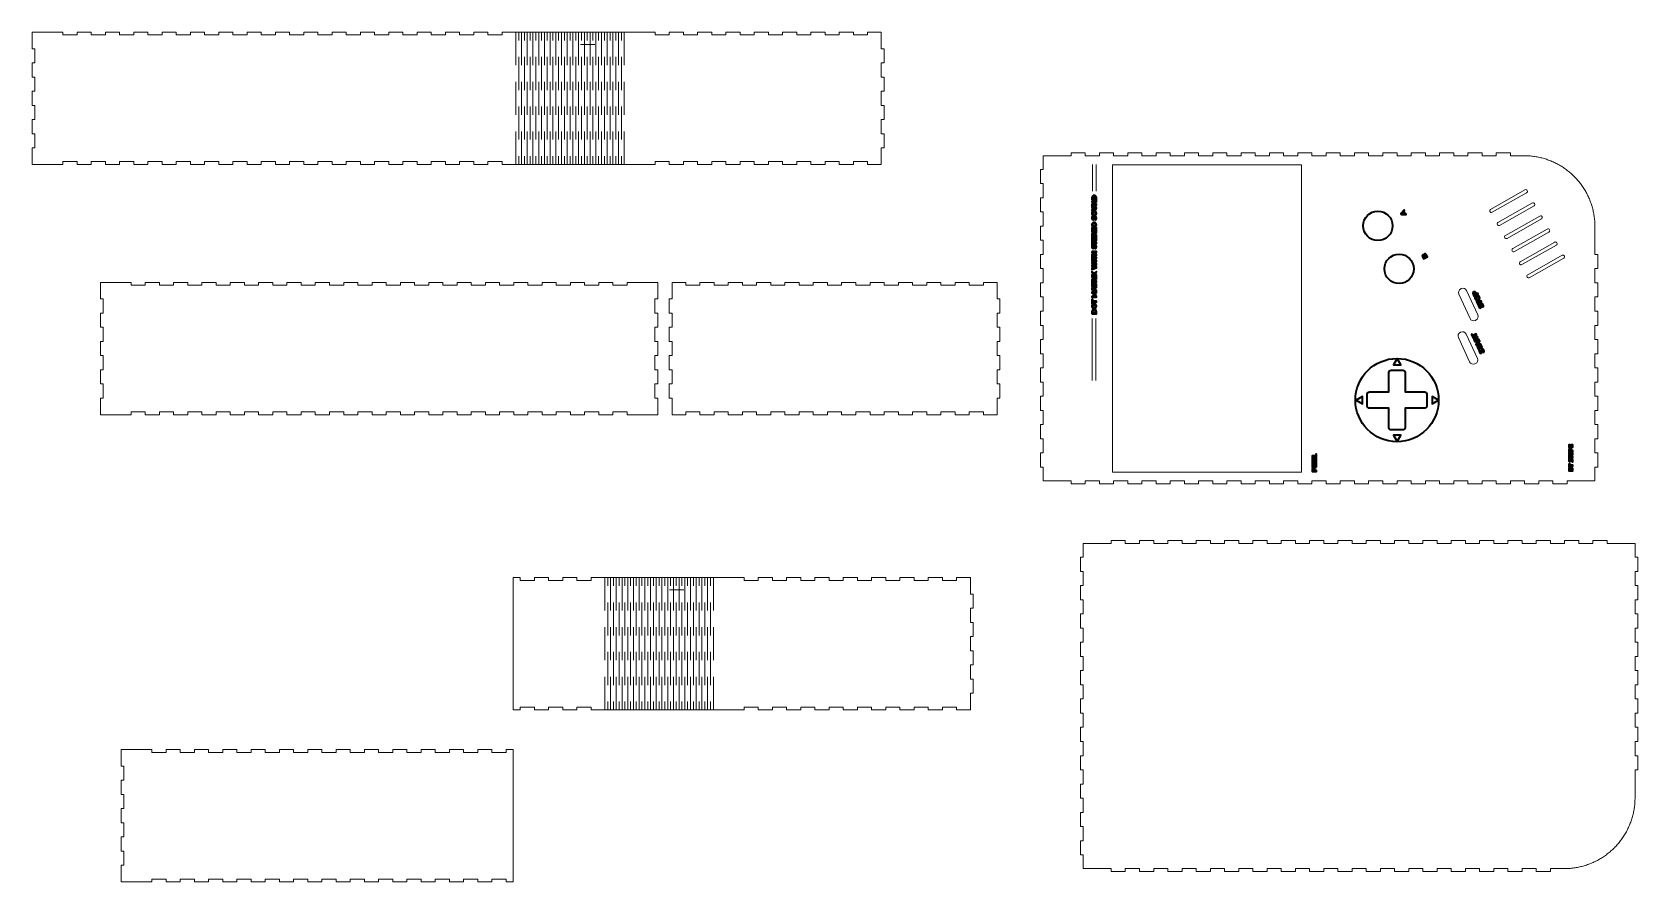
# Model space of a CAD drawing. Header units: millimetres. Extents: x -265 to 3135, y -989 to 809.
import ezdxf

# ---------------------------------------------------------------- set-up
doc = ezdxf.new("R2010")
doc.units = ezdxf.units.MM
doc.header["$MEASUREMENT"] = 0
doc.layers.add('Layer 1', color=7, linetype='Continuous', lineweight=0)

# ---------------------------------------------------------------- blocks, each defined once
blk = doc.blocks.new('Block_0')
at = {"layer": 'Layer 1', "color": 18, "lineweight": 35, "true_color": 0x000000}
for points, knots in [([(1978.8, 454.5), (1978.8, 454.5), (1978.8, 458.9), (1978.8, 458.9), (1978.8, 462), (1980.7, 464.1), (1983.6, 464.1), (1986.5, 464.1), (1988.4, 462), (1988.4, 458.9), (1988.4, 458.9), (1988.4, 454.5), (1988.4, 454.5), (1988.4, 454.5), (1978.8, 454.5), (1978.8, 454.5)], [0, 0, 0, 0, 1, 1, 1, 2, 2, 2, 3, 3, 3, 4, 4, 4, 5, 5, 5, 5]), ([(1978.8, 452.3), (1978.8, 452.3), (1988.4, 452.3), (1988.4, 452.3), (1988.4, 452.3), (1988.4, 450.4), (1988.4, 450.4), (1988.4, 450.4), (1982.6, 445.7), (1982.6, 445.7), (1982.6, 445.7), (1988.4, 445.7), (1988.4, 445.7), (1988.4, 445.7), (1988.4, 443.5), (1988.4, 443.5), (1988.4, 443.5), (1978.8, 443.5), (1978.8, 443.5), (1978.8, 443.5), (1978.8, 445.3), (1978.8, 445.3), (1978.8, 445.3), (1984.6, 450.1), (1984.6, 450.1), (1984.6, 450.1), (1978.8, 450.1), (1978.8, 450.1), (1978.8, 450.1), (1978.8, 452.3), (1978.8, 452.3)], [0, 0, 0, 0, 1, 1, 1, 2, 2, 2, 3, 3, 3, 4, 4, 4, 5, 5, 5, 6, 6, 6, 7, 7, 7, 8, 8, 8, 9, 9, 9, 10, 10, 10, 10]), ([(1986.5, 458.8), (1986.5, 460.7), (1985.4, 461.9), (1983.6, 461.9), (1981.8, 461.9), (1980.6, 460.7), (1980.6, 458.8), (1980.6, 458.8), (1980.6, 456.7), (1980.6, 456.7), (1980.6, 456.7), (1986.5, 456.7), (1986.5, 456.7), (1986.5, 456.7), (1986.5, 458.8), (1986.5, 458.8)], [0, 0, 0, 0, 1, 1, 1, 2, 2, 2, 3, 3, 3, 4, 4, 4, 5, 5, 5, 5]), ([(1983.6, 420.6), (1980.7, 420.6), (1978.6, 422.8), (1978.6, 425.8), (1978.6, 428.8), (1980.7, 431.1), (1983.6, 431.1), (1986.4, 431.1), (1988.5, 428.8), (1988.5, 425.8), (1988.5, 422.8), (1986.4, 420.6), (1983.6, 420.6)], [0, 0, 0, 0, 1, 1, 1, 2, 2, 2, 3, 3, 3, 4, 4, 4, 4]), ([(1987.4, 411.7), (1987.4, 411.7), (1985.8, 412.5), (1985.8, 412.5), (1986.3, 413.3), (1986.8, 414.5), (1986.8, 415.6), (1986.8, 416.9), (1986.3, 417.5), (1985.7, 417.5), (1983.9, 417.5), (1985.2, 411.9), (1981.6, 411.9), (1980, 411.9), (1978.6, 413.2), (1978.6, 415.9), (1978.6, 417.1), (1978.9, 418.4), (1979.5, 419.3), (1979.5, 419.3), (1981.2, 418.6), (1981.2, 418.6), (1980.7, 417.7), (1980.4, 416.8), (1980.4, 415.9), (1980.4, 414.6), (1980.9, 414.1), (1981.5, 414.1), (1983.3, 414.1), (1982.1, 419.7), (1985.6, 419.7), (1987.2, 419.7), (1988.5, 418.3), (1988.5, 415.6), (1988.5, 414.1), (1988.1, 412.6), (1987.4, 411.7)], [0, 0, 0, 0, 1, 1, 1, 2, 2, 2, 3, 3, 3, 4, 4, 4, 5, 5, 5, 6, 6, 6, 7, 7, 7, 8, 8, 8, 9, 9, 9, 10, 10, 10, 11, 11, 11, 12, 12, 12, 12]), ([(1984.2, 432.6), (1984.2, 432.6), (1978.8, 432.6), (1978.8, 432.6), (1978.8, 432.6), (1978.8, 434.8), (1978.8, 434.8), (1978.8, 434.8), (1984.1, 434.8), (1984.1, 434.8), (1985.9, 434.8), (1986.6, 435.6), (1986.6, 437), (1986.6, 438.3), (1985.9, 439.1), (1984.1, 439.1), (1984.1, 439.1), (1978.8, 439.1), (1978.8, 439.1), (1978.8, 439.1), (1978.8, 441.3), (1978.8, 441.3), (1978.8, 441.3), (1984.2, 441.3), (1984.2, 441.3), (1987, 441.3), (1988.5, 439.7), (1988.5, 437), (1988.5, 434.2), (1987, 432.6), (1984.2, 432.6)], [0, 0, 0, 0, 1, 1, 1, 2, 2, 2, 3, 3, 3, 4, 4, 4, 5, 5, 5, 6, 6, 6, 7, 7, 7, 8, 8, 8, 9, 9, 9, 10, 10, 10, 10]), ([(1983.6, 428.8), (1981.8, 428.8), (1980.5, 427.5), (1980.5, 425.8), (1980.5, 424.1), (1981.8, 422.8), (1983.6, 422.8), (1985.4, 422.8), (1986.6, 424.1), (1986.6, 425.8), (1986.6, 427.5), (1985.4, 428.8), (1983.6, 428.8)], [0, 0, 0, 0, 1, 1, 1, 2, 2, 2, 3, 3, 3, 4, 4, 4, 4]), ([(1983.6, 396.5), (1980.7, 396.5), (1978.6, 398.7), (1978.6, 401.7), (1978.6, 404.7), (1980.7, 406.9), (1983.6, 406.9), (1986.4, 406.9), (1988.5, 404.7), (1988.5, 401.7), (1988.5, 398.7), (1986.4, 396.5), (1983.6, 396.5)], [0, 0, 0, 0, 1, 1, 1, 2, 2, 2, 3, 3, 3, 4, 4, 4, 4]), ([(1986.6, 395.3), (1986.6, 395.3), (1988.4, 395.3), (1988.4, 395.3), (1988.4, 395.3), (1988.4, 387.9), (1988.4, 387.9), (1988.4, 387.9), (1978.8, 387.9), (1978.8, 387.9), (1978.8, 387.9), (1978.8, 395.2), (1978.8, 395.2), (1978.8, 395.2), (1980.6, 395.2), (1980.6, 395.2), (1980.6, 395.2), (1980.6, 390.1), (1980.6, 390.1), (1980.6, 390.1), (1982.7, 390.1), (1982.7, 390.1), (1982.7, 390.1), (1982.7, 394.6), (1982.7, 394.6), (1982.7, 394.6), (1984.4, 394.6), (1984.4, 394.6), (1984.4, 394.6), (1984.4, 390.1), (1984.4, 390.1), (1984.4, 390.1), (1986.6, 390.1), (1986.6, 390.1), (1986.6, 390.1), (1986.6, 395.3), (1986.6, 395.3)], [0, 0, 0, 0, 1, 1, 1, 2, 2, 2, 3, 3, 3, 4, 4, 4, 5, 5, 5, 6, 6, 6, 7, 7, 7, 8, 8, 8, 9, 9, 9, 10, 10, 10, 11, 11, 11, 12, 12, 12, 12]), ([(1988.4, 384), (1988.4, 384), (1985.7, 382.1), (1985.7, 382.1), (1985.7, 382.1), (1985.7, 382), (1985.7, 382), (1985.7, 382), (1985.7, 380.1), (1985.7, 380.1), (1985.7, 380.1), (1988.4, 380.1), (1988.4, 380.1), (1988.4, 380.1), (1988.4, 377.9), (1988.4, 377.9), (1988.4, 377.9), (1978.8, 377.9), (1978.8, 377.9), (1978.8, 377.9), (1978.8, 382), (1978.8, 382), (1978.8, 384.6), (1980.1, 386.2), (1982.3, 386.2), (1983.7, 386.2), (1984.8, 385.5), (1985.3, 384.2), (1985.3, 384.2), (1988.4, 386.4), (1988.4, 386.4), (1988.4, 386.4), (1988.4, 384), (1988.4, 384)], [0, 0, 0, 0, 1, 1, 1, 2, 2, 2, 3, 3, 3, 4, 4, 4, 5, 5, 5, 6, 6, 6, 7, 7, 7, 8, 8, 8, 9, 9, 9, 10, 10, 10, 11, 11, 11, 11]), ([(1986.6, 376.1), (1986.6, 376.1), (1988.4, 376.1), (1988.4, 376.1), (1988.4, 376.1), (1988.4, 368.7), (1988.4, 368.7), (1988.4, 368.7), (1978.8, 368.7), (1978.8, 368.7), (1978.8, 368.7), (1978.8, 376), (1978.8, 376), (1978.8, 376), (1980.6, 376), (1980.6, 376), (1980.6, 376), (1980.6, 370.9), (1980.6, 370.9), (1980.6, 370.9), (1982.7, 370.9), (1982.7, 370.9), (1982.7, 370.9), (1982.7, 375.4), (1982.7, 375.4), (1982.7, 375.4), (1984.4, 375.4), (1984.4, 375.4), (1984.4, 375.4), (1984.4, 370.9), (1984.4, 370.9), (1984.4, 370.9), (1986.6, 370.9), (1986.6, 370.9), (1986.6, 370.9), (1986.6, 376.1), (1986.6, 376.1)], [0, 0, 0, 0, 1, 1, 1, 2, 2, 2, 3, 3, 3, 4, 4, 4, 5, 5, 5, 6, 6, 6, 7, 7, 7, 8, 8, 8, 9, 9, 9, 10, 10, 10, 11, 11, 11, 12, 12, 12, 12]), ([(1983.6, 404.7), (1981.8, 404.7), (1980.5, 403.4), (1980.5, 401.7), (1980.5, 400), (1981.8, 398.7), (1983.6, 398.7), (1985.4, 398.7), (1986.6, 400), (1986.6, 401.7), (1986.6, 403.4), (1985.4, 404.7), (1983.6, 404.7)], [0, 0, 0, 0, 1, 1, 1, 2, 2, 2, 3, 3, 3, 4, 4, 4, 4]), ([(1980.6, 381.9), (1980.6, 381.9), (1980.6, 380.1), (1980.6, 380.1), (1980.6, 380.1), (1983.9, 380.1), (1983.9, 380.1), (1983.9, 380.1), (1983.9, 381.9), (1983.9, 381.9), (1983.9, 383.3), (1983.3, 383.9), (1982.3, 383.9), (1981.2, 383.9), (1980.6, 383.3), (1980.6, 381.9)], [0, 0, 0, 0, 1, 1, 1, 2, 2, 2, 3, 3, 3, 4, 4, 4, 5, 5, 5, 5]), ([(1987.4, 351), (1987.4, 351), (1985.8, 351.7), (1985.8, 351.7), (1986.3, 352.5), (1986.8, 353.7), (1986.8, 354.9), (1986.8, 356.2), (1986.3, 356.7), (1985.7, 356.7), (1983.9, 356.7), (1985.2, 351.1), (1981.6, 351.1), (1980, 351.1), (1978.6, 352.5), (1978.6, 355.2), (1978.6, 356.4), (1978.9, 357.6), (1979.5, 358.5), (1979.5, 358.5), (1981.2, 357.8), (1981.2, 357.8), (1980.7, 356.9), (1980.4, 356), (1980.4, 355.2), (1980.4, 353.9), (1980.9, 353.3), (1981.5, 353.3), (1983.3, 353.3), (1982.1, 358.9), (1985.6, 358.9), (1987.2, 358.9), (1988.5, 357.6), (1988.5, 354.9), (1988.5, 353.3), (1988.1, 351.8), (1987.4, 351)], [0, 0, 0, 0, 1, 1, 1, 2, 2, 2, 3, 3, 3, 4, 4, 4, 5, 5, 5, 6, 6, 6, 7, 7, 7, 8, 8, 8, 9, 9, 9, 10, 10, 10, 11, 11, 11, 12, 12, 12, 12]), ([(1980.6, 362.3), (1980.6, 362.3), (1980.6, 359.2), (1980.6, 359.2), (1980.6, 359.2), (1978.8, 359.2), (1978.8, 359.2), (1978.8, 359.2), (1978.8, 367.5), (1978.8, 367.5), (1978.8, 367.5), (1980.6, 367.5), (1980.6, 367.5), (1980.6, 367.5), (1980.6, 364.5), (1980.6, 364.5), (1980.6, 364.5), (1988.4, 364.5), (1988.4, 364.5), (1988.4, 364.5), (1988.4, 362.3), (1988.4, 362.3), (1988.4, 362.3), (1980.6, 362.3), (1980.6, 362.3)], [0, 0, 0, 0, 1, 1, 1, 2, 2, 2, 3, 3, 3, 4, 4, 4, 5, 5, 5, 6, 6, 6, 7, 7, 7, 8, 8, 8, 8]), ([(1978.8, 345.6), (1978.8, 345.6), (1988.4, 345.6), (1988.4, 345.6), (1988.4, 345.6), (1988.4, 343.4), (1988.4, 343.4), (1988.4, 343.4), (1984.4, 343.4), (1984.4, 343.4), (1984.4, 343.4), (1984.4, 339), (1984.4, 339), (1984.4, 339), (1988.4, 339), (1988.4, 339), (1988.4, 339), (1988.4, 336.8), (1988.4, 336.8), (1988.4, 336.8), (1978.8, 336.8), (1978.8, 336.8), (1978.8, 336.8), (1978.8, 339), (1978.8, 339), (1978.8, 339), (1982.6, 339), (1982.6, 339), (1982.6, 339), (1982.6, 343.4), (1982.6, 343.4), (1982.6, 343.4), (1978.8, 343.4), (1978.8, 343.4), (1978.8, 343.4), (1978.8, 345.6), (1978.8, 345.6)], [0, 0, 0, 0, 1, 1, 1, 2, 2, 2, 3, 3, 3, 4, 4, 4, 5, 5, 5, 6, 6, 6, 7, 7, 7, 8, 8, 8, 9, 9, 9, 10, 10, 10, 11, 11, 11, 12, 12, 12, 12]), ([(1980.6, 330.3), (1980.6, 330.3), (1980.6, 327.3), (1980.6, 327.3), (1980.6, 327.3), (1978.8, 327.3), (1978.8, 327.3), (1978.8, 327.3), (1978.8, 335.6), (1978.8, 335.6), (1978.8, 335.6), (1980.6, 335.6), (1980.6, 335.6), (1980.6, 335.6), (1980.6, 332.6), (1980.6, 332.6), (1980.6, 332.6), (1988.4, 332.6), (1988.4, 332.6), (1988.4, 332.6), (1988.4, 330.3), (1988.4, 330.3), (1988.4, 330.3), (1980.6, 330.3), (1980.6, 330.3)], [0, 0, 0, 0, 1, 1, 1, 2, 2, 2, 3, 3, 3, 4, 4, 4, 5, 5, 5, 6, 6, 6, 7, 7, 7, 8, 8, 8, 8]), ([(1978.8, 323.9), (1978.8, 323.9), (1978.8, 326.1), (1978.8, 326.1), (1978.8, 326.1), (1988.4, 326.1), (1988.4, 326.1), (1988.4, 326.1), (1988.4, 323.9), (1988.4, 323.9), (1988.4, 323.9), (1978.8, 323.9), (1978.8, 323.9)], [0, 0, 0, 0, 1, 1, 1, 2, 2, 2, 3, 3, 3, 4, 4, 4, 4]), ([(1978.8, 322.7), (1978.8, 322.7), (1988.4, 319.5), (1988.4, 319.5), (1988.4, 319.5), (1988.4, 317.1), (1988.4, 317.1), (1988.4, 317.1), (1981.9, 315), (1981.9, 315), (1981.9, 315), (1988.4, 312.9), (1988.4, 312.9), (1988.4, 312.9), (1988.4, 310.5), (1988.4, 310.5), (1988.4, 310.5), (1978.8, 307.4), (1978.8, 307.4), (1978.8, 307.4), (1978.8, 309.7), (1978.8, 309.7), (1978.8, 309.7), (1985.5, 311.8), (1985.5, 311.8), (1985.5, 311.8), (1978.8, 314.1), (1978.8, 314.1), (1978.8, 314.1), (1978.8, 316.1), (1978.8, 316.1), (1978.8, 316.1), (1985.6, 318.3), (1985.6, 318.3), (1985.6, 318.3), (1978.8, 320.5), (1978.8, 320.5), (1978.8, 320.5), (1978.8, 322.7), (1978.8, 322.7)], [0, 0, 0, 0, 1, 1, 1, 2, 2, 2, 3, 3, 3, 4, 4, 4, 5, 5, 5, 6, 6, 6, 7, 7, 7, 8, 8, 8, 9, 9, 9, 10, 10, 10, 11, 11, 11, 12, 12, 12, 13, 13, 13, 13]), ([(1988.4, 300.6), (1988.4, 300.6), (1985, 298.3), (1985, 298.3), (1985, 298.3), (1988.4, 296), (1988.4, 296), (1988.4, 296), (1988.4, 293.5), (1988.4, 293.5), (1988.4, 293.5), (1983.5, 297), (1983.5, 297), (1983.5, 297), (1978.8, 293.7), (1978.8, 293.7), (1978.8, 293.7), (1978.8, 296.2), (1978.8, 296.2), (1978.8, 296.2), (1981.9, 298.4), (1981.9, 298.4), (1981.9, 298.4), (1978.8, 300.5), (1978.8, 300.5), (1978.8, 300.5), (1978.8, 302.9), (1978.8, 302.9), (1978.8, 302.9), (1983.4, 299.6), (1983.4, 299.6), (1983.4, 299.6), (1988.4, 303.2), (1988.4, 303.2), (1988.4, 303.2), (1988.4, 300.6), (1988.4, 300.6)], [0, 0, 0, 0, 1, 1, 1, 2, 2, 2, 3, 3, 3, 4, 4, 4, 5, 5, 5, 6, 6, 6, 7, 7, 7, 8, 8, 8, 9, 9, 9, 10, 10, 10, 11, 11, 11, 12, 12, 12, 12]), ([(1978.8, 290.1), (1978.8, 290.1), (1978.8, 292.3), (1978.8, 292.3), (1978.8, 292.3), (1988.4, 292.3), (1988.4, 292.3), (1988.4, 292.3), (1988.4, 290.1), (1988.4, 290.1), (1988.4, 290.1), (1978.8, 290.1), (1978.8, 290.1)], [0, 0, 0, 0, 1, 1, 1, 2, 2, 2, 3, 3, 3, 4, 4, 4, 4]), ([(1988.4, 286.1), (1988.4, 286.1), (1985.7, 284.3), (1985.7, 284.3), (1985.7, 284.3), (1985.7, 284.2), (1985.7, 284.2), (1985.7, 284.2), (1985.7, 282.3), (1985.7, 282.3), (1985.7, 282.3), (1988.4, 282.3), (1988.4, 282.3), (1988.4, 282.3), (1988.4, 280.1), (1988.4, 280.1), (1988.4, 280.1), (1978.8, 280.1), (1978.8, 280.1), (1978.8, 280.1), (1978.8, 284.2), (1978.8, 284.2), (1978.8, 286.8), (1980.1, 288.3), (1982.3, 288.3), (1983.7, 288.3), (1984.8, 287.6), (1985.3, 286.4), (1985.3, 286.4), (1988.4, 288.5), (1988.4, 288.5), (1988.4, 288.5), (1988.4, 286.1), (1988.4, 286.1)], [0, 0, 0, 0, 1, 1, 1, 2, 2, 2, 3, 3, 3, 4, 4, 4, 5, 5, 5, 6, 6, 6, 7, 7, 7, 8, 8, 8, 9, 9, 9, 10, 10, 10, 11, 11, 11, 11]), ([(1980.6, 273.6), (1980.6, 273.6), (1980.6, 270.5), (1980.6, 270.5), (1980.6, 270.5), (1978.8, 270.5), (1978.8, 270.5), (1978.8, 270.5), (1978.8, 278.9), (1978.8, 278.9), (1978.8, 278.9), (1980.6, 278.9), (1980.6, 278.9), (1980.6, 278.9), (1980.6, 275.8), (1980.6, 275.8), (1980.6, 275.8), (1988.4, 275.8), (1988.4, 275.8), (1988.4, 275.8), (1988.4, 273.6), (1988.4, 273.6), (1988.4, 273.6), (1980.6, 273.6), (1980.6, 273.6)], [0, 0, 0, 0, 1, 1, 1, 2, 2, 2, 3, 3, 3, 4, 4, 4, 5, 5, 5, 6, 6, 6, 7, 7, 7, 8, 8, 8, 8]), ([(1980.6, 284.1), (1980.6, 284.1), (1980.6, 282.3), (1980.6, 282.3), (1980.6, 282.3), (1983.9, 282.3), (1983.9, 282.3), (1983.9, 282.3), (1983.9, 284.1), (1983.9, 284.1), (1983.9, 285.4), (1983.3, 286.1), (1982.3, 286.1), (1981.2, 286.1), (1980.6, 285.4), (1980.6, 284.1)], [0, 0, 0, 0, 1, 1, 1, 2, 2, 2, 3, 3, 3, 4, 4, 4, 5, 5, 5, 5]), ([(1986.3, 267.9), (1986.3, 267.9), (1986.3, 263.5), (1986.3, 263.5), (1986.3, 263.5), (1988.4, 262.6), (1988.4, 262.6), (1988.4, 262.6), (1988.4, 260.4), (1988.4, 260.4), (1988.4, 260.4), (1978.8, 264.6), (1978.8, 264.6), (1978.8, 264.6), (1978.8, 266.8), (1978.8, 266.8), (1978.8, 266.8), (1988.4, 271.1), (1988.4, 271.1), (1988.4, 271.1), (1988.4, 268.8), (1988.4, 268.8), (1988.4, 268.8), (1986.3, 267.9), (1986.3, 267.9)], [0, 0, 0, 0, 1, 1, 1, 2, 2, 2, 3, 3, 3, 4, 4, 4, 5, 5, 5, 6, 6, 6, 7, 7, 7, 8, 8, 8, 8]), ([(1988.4, 257.3), (1988.4, 257.3), (1982.6, 257.3), (1982.6, 257.3), (1982.6, 257.3), (1987.4, 254.5), (1987.4, 254.5), (1987.4, 254.5), (1987.4, 253.5), (1987.4, 253.5), (1987.4, 253.5), (1982.7, 250.7), (1982.7, 250.7), (1982.7, 250.7), (1988.4, 250.7), (1988.4, 250.7), (1988.4, 250.7), (1988.4, 248.6), (1988.4, 248.6), (1988.4, 248.6), (1978.8, 248.6), (1978.8, 248.6), (1978.8, 248.6), (1978.8, 250.4), (1978.8, 250.4), (1978.8, 250.4), (1984.7, 254), (1984.7, 254), (1984.7, 254), (1978.8, 257.5), (1978.8, 257.5), (1978.8, 257.5), (1978.8, 259.3), (1978.8, 259.3), (1978.8, 259.3), (1988.4, 259.4), (1988.4, 259.4), (1988.4, 259.4), (1988.4, 257.3), (1988.4, 257.3)], [0, 0, 0, 0, 1, 1, 1, 2, 2, 2, 3, 3, 3, 4, 4, 4, 5, 5, 5, 6, 6, 6, 7, 7, 7, 8, 8, 8, 9, 9, 9, 10, 10, 10, 11, 11, 11, 12, 12, 12, 13, 13, 13, 13]), ([(1980.6, 238.3), (1980.6, 238.3), (1980.6, 235.2), (1980.6, 235.2), (1980.6, 235.2), (1978.8, 235.2), (1978.8, 235.2), (1978.8, 235.2), (1978.8, 243.5), (1978.8, 243.5), (1978.8, 243.5), (1980.6, 243.5), (1980.6, 243.5), (1980.6, 243.5), (1980.6, 240.5), (1980.6, 240.5), (1980.6, 240.5), (1988.4, 240.5), (1988.4, 240.5), (1988.4, 240.5), (1988.4, 238.3), (1988.4, 238.3), (1988.4, 238.3), (1980.6, 238.3), (1980.6, 238.3)], [0, 0, 0, 0, 1, 1, 1, 2, 2, 2, 3, 3, 3, 4, 4, 4, 5, 5, 5, 6, 6, 6, 7, 7, 7, 8, 8, 8, 8]), ([(1984.6, 267.2), (1984.6, 267.2), (1981, 265.7), (1981, 265.7), (1981, 265.7), (1984.6, 264.2), (1984.6, 264.2), (1984.6, 264.2), (1984.6, 267.2), (1984.6, 267.2)], [0, 0, 0, 0, 1, 1, 1, 2, 2, 2, 3, 3, 3, 3]), ([(1983.6, 224.3), (1980.7, 224.3), (1978.6, 226.5), (1978.6, 229.5), (1978.6, 232.5), (1980.7, 234.7), (1983.6, 234.7), (1986.4, 234.7), (1988.5, 232.5), (1988.5, 229.5), (1988.5, 226.5), (1986.4, 224.3), (1983.6, 224.3)], [0, 0, 0, 0, 1, 1, 1, 2, 2, 2, 3, 3, 3, 4, 4, 4, 4]), ([(1978.8, 213.6), (1978.8, 213.6), (1978.8, 217.9), (1978.8, 217.9), (1978.8, 221.1), (1980.7, 223.2), (1983.6, 223.2), (1986.5, 223.2), (1988.4, 221.1), (1988.4, 217.9), (1988.4, 217.9), (1988.4, 213.6), (1988.4, 213.6), (1988.4, 213.6), (1978.8, 213.6), (1978.8, 213.6)], [0, 0, 0, 0, 1, 1, 1, 2, 2, 2, 3, 3, 3, 4, 4, 4, 5, 5, 5, 5]), ([(1983.6, 232.5), (1981.8, 232.5), (1980.5, 231.2), (1980.5, 229.5), (1980.5, 227.8), (1981.8, 226.5), (1983.6, 226.5), (1985.4, 226.5), (1986.6, 227.8), (1986.6, 229.5), (1986.6, 231.2), (1985.4, 232.5), (1983.6, 232.5)], [0, 0, 0, 0, 1, 1, 1, 2, 2, 2, 3, 3, 3, 4, 4, 4, 4]), ([(1986.5, 217.8), (1986.5, 219.7), (1985.4, 221), (1983.6, 221), (1981.8, 221), (1980.6, 219.7), (1980.6, 217.8), (1980.6, 217.8), (1980.6, 215.8), (1980.6, 215.8), (1980.6, 215.8), (1986.5, 215.8), (1986.5, 215.8), (1986.5, 215.8), (1986.5, 217.8), (1986.5, 217.8)], [0, 0, 0, 0, 1, 1, 1, 2, 2, 2, 3, 3, 3, 4, 4, 4, 5, 5, 5, 5])]:
    blk.add_open_spline(points, degree=3, knots=knots, dxfattribs=at)
blk = doc.blocks.new('Block_1')
at = {"layer": 'Layer 1', "color": 18, "lineweight": 35, "true_color": 0x000000}
for points, knots in [([(2787.2, 259.9), (2789.2, 260.8), (2791, 259.9), (2792.1, 257.6), (2792.1, 257.6), (2792.9, 255.9), (2792.9, 255.9), (2792.9, 255.9), (2795.3, 257), (2795.3, 257), (2795.3, 257), (2796.3, 255), (2796.3, 255), (2796.3, 255), (2787.6, 250.9), (2787.6, 250.9), (2787.6, 250.9), (2785.9, 254.7), (2785.9, 254.7), (2784.8, 257), (2785.3, 259), (2787.2, 259.9)], [0, 0, 0, 0, 1, 1, 1, 2, 2, 2, 3, 3, 3, 4, 4, 4, 5, 5, 5, 6, 6, 6, 7, 7, 7, 7]), ([(2788.2, 257.9), (2787.2, 257.4), (2787, 256.6), (2787.5, 255.3), (2787.5, 255.3), (2788.3, 253.7), (2788.3, 253.7), (2788.3, 253.7), (2791.3, 255.1), (2791.3, 255.1), (2791.3, 255.1), (2790.6, 256.8), (2790.6, 256.8), (2790, 258), (2789.1, 258.3), (2788.2, 257.9)], [0, 0, 0, 0, 1, 1, 1, 2, 2, 2, 3, 3, 3, 4, 4, 4, 5, 5, 5, 5]), ([(2797.1, 242), (2794.5, 240.8), (2791.7, 241.9), (2790.4, 244.6), (2789.1, 247.3), (2790.1, 250.3), (2792.7, 251.5), (2795.2, 252.7), (2798.1, 251.5), (2799.4, 248.8), (2800.6, 246.1), (2799.7, 243.2), (2797.1, 242)], [0, 0, 0, 0, 1, 1, 1, 2, 2, 2, 3, 3, 3, 4, 4, 4, 4]), ([(2793.6, 249.4), (2792, 248.7), (2791.4, 247), (2792.1, 245.4), (2792.8, 243.9), (2794.5, 243.2), (2796.1, 244), (2797.8, 244.8), (2798.4, 246.5), (2797.6, 248), (2796.9, 249.6), (2795.3, 250.2), (2793.6, 249.4)], [0, 0, 0, 0, 1, 1, 1, 2, 2, 2, 3, 3, 3, 4, 4, 4, 4]), ([(2796.8, 235.5), (2796.8, 235.5), (2798.1, 232.8), (2798.1, 232.8), (2798.1, 232.8), (2796.5, 232), (2796.5, 232), (2796.5, 232), (2793, 239.6), (2793, 239.6), (2793, 239.6), (2794.6, 240.3), (2794.6, 240.3), (2794.6, 240.3), (2795.9, 237.5), (2795.9, 237.5), (2795.9, 237.5), (2802.9, 240.8), (2802.9, 240.8), (2802.9, 240.8), (2803.9, 238.8), (2803.9, 238.8), (2803.9, 238.8), (2796.8, 235.5), (2796.8, 235.5)], [0, 0, 0, 0, 1, 1, 1, 2, 2, 2, 3, 3, 3, 4, 4, 4, 5, 5, 5, 6, 6, 6, 7, 7, 7, 8, 8, 8, 8]), ([(2807.8, 228.2), (2807.8, 228.2), (2806, 228.2), (2806, 228.2), (2806.2, 229.1), (2806, 230.4), (2805.5, 231.4), (2805, 232.6), (2804.4, 232.9), (2803.8, 232.7), (2802.2, 231.9), (2805.7, 227.4), (2802.5, 225.9), (2801, 225.2), (2799.2, 225.8), (2798.1, 228.3), (2797.6, 229.4), (2797.3, 230.6), (2797.4, 231.7), (2797.4, 231.7), (2799.2, 231.7), (2799.2, 231.7), (2799.1, 230.7), (2799.3, 229.8), (2799.7, 229), (2800.2, 227.8), (2800.9, 227.6), (2801.4, 227.8), (2803, 228.6), (2799.6, 233.1), (2802.7, 234.6), (2804.2, 235.3), (2806, 234.7), (2807.2, 232.2), (2807.8, 230.8), (2808, 229.2), (2807.8, 228.2)], [0, 0, 0, 0, 1, 1, 1, 2, 2, 2, 3, 3, 3, 4, 4, 4, 5, 5, 5, 6, 6, 6, 7, 7, 7, 8, 8, 8, 9, 9, 9, 10, 10, 10, 11, 11, 11, 12, 12, 12, 12])]:
    blk.add_open_spline(points, degree=3, knots=knots, dxfattribs=at)
blk = doc.blocks.new('Block_2')
at = {"layer": 'Layer 1', "color": 18, "lineweight": 35, "true_color": 0x000000}
for points, knots in [([(2786.4, 165.6), (2786.4, 165.6), (2787.7, 162.8), (2787.7, 162.8), (2787.7, 162.8), (2786, 162), (2786, 162), (2786, 162), (2782.5, 169.6), (2782.5, 169.6), (2782.5, 169.6), (2784.2, 170.4), (2784.2, 170.4), (2784.2, 170.4), (2785.5, 167.6), (2785.5, 167.6), (2785.5, 167.6), (2792.5, 170.8), (2792.5, 170.8), (2792.5, 170.8), (2793.4, 168.8), (2793.4, 168.8), (2793.4, 168.8), (2786.4, 165.6), (2786.4, 165.6)], [0, 0, 0, 0, 1, 1, 1, 2, 2, 2, 3, 3, 3, 4, 4, 4, 5, 5, 5, 6, 6, 6, 7, 7, 7, 8, 8, 8, 8]), ([(2795.9, 163.6), (2795.9, 163.6), (2794.2, 160.8), (2794.2, 160.8), (2794.2, 160.8), (2794.3, 160.7), (2794.3, 160.7), (2794.3, 160.7), (2795.1, 158.9), (2795.1, 158.9), (2795.1, 158.9), (2797.5, 160.1), (2797.5, 160.1), (2797.5, 160.1), (2798.4, 158), (2798.4, 158), (2798.4, 158), (2789.7, 154), (2789.7, 154), (2789.7, 154), (2788, 157.8), (2788, 157.8), (2786.9, 160.1), (2787.5, 162.1), (2789.4, 163), (2790.7, 163.6), (2792, 163.4), (2793, 162.5), (2793, 162.5), (2794.9, 165.7), (2794.9, 165.7), (2794.9, 165.7), (2795.9, 163.6), (2795.9, 163.6)], [0, 0, 0, 0, 1, 1, 1, 2, 2, 2, 3, 3, 3, 4, 4, 4, 5, 5, 5, 6, 6, 6, 7, 7, 7, 8, 8, 8, 9, 9, 9, 10, 10, 10, 11, 11, 11, 11]), ([(2789.7, 158.4), (2789.7, 158.4), (2790.4, 156.8), (2790.4, 156.8), (2790.4, 156.8), (2793.5, 158.2), (2793.5, 158.2), (2793.5, 158.2), (2792.7, 159.8), (2792.7, 159.8), (2792.2, 161.1), (2791.3, 161.4), (2790.4, 161), (2789.4, 160.5), (2789.1, 159.7), (2789.7, 158.4)], [0, 0, 0, 0, 1, 1, 1, 2, 2, 2, 3, 3, 3, 4, 4, 4, 5, 5, 5, 5]), ([(2798.3, 153.4), (2798.3, 153.4), (2800.2, 149.4), (2800.2, 149.4), (2800.2, 149.4), (2802.4, 149.5), (2802.4, 149.5), (2802.4, 149.5), (2803.3, 147.4), (2803.3, 147.4), (2803.3, 147.4), (2792.9, 147.3), (2792.9, 147.3), (2792.9, 147.3), (2791.9, 149.2), (2791.9, 149.2), (2791.9, 149.2), (2798.8, 157.1), (2798.8, 157.1), (2798.8, 157.1), (2799.8, 155), (2799.8, 155), (2799.8, 155), (2798.3, 153.4), (2798.3, 153.4)], [0, 0, 0, 0, 1, 1, 1, 2, 2, 2, 3, 3, 3, 4, 4, 4, 5, 5, 5, 6, 6, 6, 7, 7, 7, 8, 8, 8, 8]), ([(2797.1, 152.1), (2797.1, 152.1), (2794.4, 149.2), (2794.4, 149.2), (2794.4, 149.2), (2798.3, 149.3), (2798.3, 149.3), (2798.3, 149.3), (2797.1, 152.1), (2797.1, 152.1)], [0, 0, 0, 0, 1, 1, 1, 2, 2, 2, 3, 3, 3, 3]), ([(2798.3, 139.9), (2798.3, 139.9), (2799.6, 137.1), (2799.6, 137.1), (2799.6, 137.1), (2797.9, 136.3), (2797.9, 136.3), (2797.9, 136.3), (2794.4, 143.9), (2794.4, 143.9), (2794.4, 143.9), (2796.1, 144.6), (2796.1, 144.6), (2796.1, 144.6), (2797.3, 141.9), (2797.3, 141.9), (2797.3, 141.9), (2804.4, 145.1), (2804.4, 145.1), (2804.4, 145.1), (2805.3, 143.1), (2805.3, 143.1), (2805.3, 143.1), (2798.3, 139.9), (2798.3, 139.9)], [0, 0, 0, 0, 1, 1, 1, 2, 2, 2, 3, 3, 3, 4, 4, 4, 5, 5, 5, 6, 6, 6, 7, 7, 7, 8, 8, 8, 8]), ([(2809.2, 132.4), (2809.2, 132.4), (2807.4, 132.4), (2807.4, 132.4), (2807.6, 133.4), (2807.4, 134.7), (2807, 135.7), (2806.4, 136.9), (2805.8, 137.2), (2805.3, 137), (2803.6, 136.2), (2807.1, 131.7), (2803.9, 130.2), (2802.4, 129.5), (2800.6, 130.1), (2799.5, 132.6), (2799, 133.7), (2798.7, 134.9), (2798.8, 136), (2798.8, 136), (2800.6, 136.1), (2800.6, 136.1), (2800.6, 135), (2800.7, 134.1), (2801.1, 133.3), (2801.6, 132.1), (2802.3, 131.9), (2802.8, 132.1), (2804.4, 132.9), (2801, 137.4), (2804.2, 138.9), (2805.6, 139.6), (2807.4, 138.9), (2808.6, 136.4), (2809.2, 135.1), (2809.4, 133.5), (2809.2, 132.4)], [0, 0, 0, 0, 1, 1, 1, 2, 2, 2, 3, 3, 3, 4, 4, 4, 5, 5, 5, 6, 6, 6, 7, 7, 7, 8, 8, 8, 9, 9, 9, 10, 10, 10, 11, 11, 11, 12, 12, 12, 12])]:
    blk.add_open_spline(points, degree=3, knots=knots, dxfattribs=at)
blk = doc.blocks.new('Block_3')
at = {"layer": 'Layer 1', "color": 18, "lineweight": 35, "true_color": 0x000000}
for points, knots in [([(2454.4, -89.6), (2454.4, -89.6), (2445.2, -89.6), (2445.2, -89.6), (2445.2, -89.6), (2445.2, -87.3), (2445.2, -87.3), (2445.2, -87.3), (2453.2, -87.3), (2453.2, -87.3), (2453.2, -87.3), (2453.2, -83.9), (2453.2, -83.9), (2453.2, -83.9), (2454.4, -83.9), (2454.4, -83.9), (2454.4, -83.9), (2454.4, -89.6), (2454.4, -89.6)], [0, 0, 0, 0, 1, 1, 1, 2, 2, 2, 3, 3, 3, 4, 4, 4, 5, 5, 5, 6, 6, 6, 6]), ([(2454.4, -97.6), (2454.4, -97.6), (2445.2, -97.6), (2445.2, -97.6), (2445.2, -97.6), (2445.2, -91.9), (2445.2, -91.9), (2445.2, -91.9), (2446.4, -91.9), (2446.4, -91.9), (2446.4, -91.9), (2446.4, -95.3), (2446.4, -95.3), (2446.4, -95.3), (2448.7, -95.3), (2448.7, -95.3), (2448.7, -95.3), (2448.7, -93), (2448.7, -93), (2448.7, -93), (2449.8, -93), (2449.8, -93), (2449.8, -93), (2449.8, -95.3), (2449.8, -95.3), (2449.8, -95.3), (2453.2, -95.3), (2453.2, -95.3), (2453.2, -95.3), (2453.2, -91.9), (2453.2, -91.9), (2453.2, -91.9), (2454.4, -91.9), (2454.4, -91.9), (2454.4, -91.9), (2454.4, -97.6), (2454.4, -97.6)], [0, 0, 0, 0, 1, 1, 1, 2, 2, 2, 3, 3, 3, 4, 4, 4, 5, 5, 5, 6, 6, 6, 7, 7, 7, 8, 8, 8, 9, 9, 9, 10, 10, 10, 11, 11, 11, 12, 12, 12, 12]), ([(2454.4, -103.3), (2454.4, -103.3), (2451, -103.3), (2451, -103.3), (2451, -103.3), (2451, -104.4), (2451, -104.4), (2451, -104.4), (2454.4, -104.4), (2454.4, -104.4), (2454.4, -104.4), (2454.4, -106.7), (2454.4, -106.7), (2454.4, -106.7), (2453.2, -106.7), (2453.2, -106.7), (2453.2, -106.7), (2453.2, -105.5), (2453.2, -105.5), (2453.2, -105.5), (2450.9, -105.5), (2450.9, -105.5), (2450.9, -105.5), (2450.9, -104.4), (2450.9, -104.4), (2450.9, -104.4), (2449.8, -104.4), (2449.8, -104.4), (2449.8, -104.4), (2449.8, -105.5), (2449.8, -105.5), (2449.8, -105.5), (2446.4, -105.5), (2446.4, -105.5), (2446.4, -105.5), (2446.4, -106.7), (2446.4, -106.7), (2446.4, -106.7), (2445.2, -106.7), (2445.2, -106.7), (2445.2, -106.7), (2445.2, -103.2), (2445.2, -103.2), (2445.2, -103.2), (2448.7, -103.2), (2448.7, -103.2), (2448.7, -103.2), (2448.7, -102.1), (2448.7, -102.1), (2448.7, -102.1), (2445.2, -102.1), (2445.2, -102.1), (2445.2, -102.1), (2445.2, -99.8), (2445.2, -99.8), (2445.2, -99.8), (2446.4, -99.8), (2446.4, -99.8), (2446.4, -99.8), (2446.4, -101), (2446.4, -101), (2446.4, -101), (2448.7, -101), (2448.7, -101), (2448.7, -101), (2448.7, -102.1), (2448.7, -102.1), (2448.7, -102.1), (2449.8, -102.1), (2449.8, -102.1), (2449.8, -102.1), (2449.8, -101), (2449.8, -101), (2449.8, -101), (2453.2, -101), (2453.2, -101), (2453.2, -101), (2453.2, -99.8), (2453.2, -99.8), (2453.2, -99.8), (2454.4, -99.8), (2454.4, -99.8), (2454.4, -99.8), (2454.4, -103.3), (2454.4, -103.3)], [0, 0, 0, 0, 1, 1, 1, 2, 2, 2, 3, 3, 3, 4, 4, 4, 5, 5, 5, 6, 6, 6, 7, 7, 7, 8, 8, 8, 9, 9, 9, 10, 10, 10, 11, 11, 11, 12, 12, 12, 13, 13, 13, 14, 14, 14, 15, 15, 15, 16, 16, 16, 17, 17, 17, 18, 18, 18, 19, 19, 19, 20, 20, 20, 21, 21, 21, 22, 22, 22, 23, 23, 23, 24, 24, 24, 25, 25, 25, 26, 26, 26, 27, 27, 27, 28, 28, 28, 28]), ([(2454.4, -111.2), (2454.4, -111.2), (2445.2, -111.2), (2445.2, -111.2), (2445.2, -111.2), (2445.2, -108.9), (2445.2, -108.9), (2445.2, -108.9), (2454.4, -108.9), (2454.4, -108.9), (2454.4, -108.9), (2454.4, -111.2), (2454.4, -111.2)], [0, 0, 0, 0, 1, 1, 1, 2, 2, 2, 3, 3, 3, 4, 4, 4, 4]), ([(2449.8, -114.6), (2449.8, -114.6), (2451, -114.6), (2451, -114.6), (2451, -114.6), (2451, -118), (2451, -118), (2451, -118), (2454.4, -118), (2454.4, -118), (2454.4, -118), (2454.4, -120.3), (2454.4, -120.3), (2454.4, -120.3), (2445.2, -120.3), (2445.2, -120.3), (2445.2, -120.3), (2445.2, -114.6), (2445.2, -114.6), (2445.2, -114.6), (2446.4, -114.6), (2446.4, -114.6), (2446.4, -114.6), (2446.4, -113.5), (2446.4, -113.5), (2446.4, -113.5), (2449.8, -113.5), (2449.8, -113.5), (2449.8, -113.5), (2449.8, -114.6), (2449.8, -114.6)], [0, 0, 0, 0, 1, 1, 1, 2, 2, 2, 3, 3, 3, 4, 4, 4, 5, 5, 5, 6, 6, 6, 7, 7, 7, 8, 8, 8, 9, 9, 9, 10, 10, 10, 10]), ([(2446.4, -115.8), (2446.4, -115.8), (2446.4, -118), (2446.4, -118), (2446.4, -118), (2449.8, -118), (2449.8, -118), (2449.8, -118), (2449.8, -115.8), (2449.8, -115.8), (2449.8, -115.8), (2446.4, -115.8), (2446.4, -115.8)], [0, 0, 0, 0, 1, 1, 1, 2, 2, 2, 3, 3, 3, 4, 4, 4, 4])]:
    blk.add_open_spline(points, degree=3, knots=knots, dxfattribs=at)
blk = doc.blocks.new('Block_4')
at = {"layer": 'Layer 1', "color": 18, "lineweight": 35, "true_color": 0x000000}
for points, knots in [([(2996.9, -64.6), (2996.9, -64.6), (2995.9, -64.6), (2995.9, -64.6), (2995.9, -64.6), (2995.9, -65.6), (2995.9, -65.6), (2995.9, -65.6), (2996.9, -65.6), (2996.9, -65.6), (2996.9, -65.6), (2996.9, -68.7), (2996.9, -68.7), (2996.9, -68.7), (2995.9, -68.7), (2995.9, -68.7), (2995.9, -68.7), (2995.9, -69.7), (2995.9, -69.7), (2995.9, -69.7), (2989.7, -69.7), (2989.7, -69.7), (2989.7, -69.7), (2989.7, -68.7), (2989.7, -68.7), (2989.7, -68.7), (2988.7, -68.7), (2988.7, -68.7), (2988.7, -68.7), (2988.7, -63.5), (2988.7, -63.5), (2988.7, -63.5), (2990.8, -63.5), (2990.8, -63.5), (2990.8, -63.5), (2990.8, -64.6), (2990.8, -64.6), (2990.8, -64.6), (2989.7, -64.6), (2989.7, -64.6), (2989.7, -64.6), (2989.7, -67.6), (2989.7, -67.6), (2989.7, -67.6), (2995.9, -67.6), (2995.9, -67.6), (2995.9, -67.6), (2995.9, -65.6), (2995.9, -65.6), (2995.9, -65.6), (2993.8, -65.6), (2993.8, -65.6), (2993.8, -65.6), (2993.8, -66.6), (2993.8, -66.6), (2993.8, -66.6), (2992.8, -66.6), (2992.8, -66.6), (2992.8, -66.6), (2992.8, -63.5), (2992.8, -63.5), (2992.8, -63.5), (2996.9, -63.5), (2996.9, -63.5), (2996.9, -63.5), (2996.9, -64.6), (2996.9, -64.6)], [0, 0, 0, 0, 1, 1, 1, 2, 2, 2, 3, 3, 3, 4, 4, 4, 5, 5, 5, 6, 6, 6, 7, 7, 7, 8, 8, 8, 9, 9, 9, 10, 10, 10, 11, 11, 11, 12, 12, 12, 13, 13, 13, 14, 14, 14, 15, 15, 15, 16, 16, 16, 17, 17, 17, 18, 18, 18, 19, 19, 19, 20, 20, 20, 21, 21, 21, 22, 22, 22, 22]), ([(2992.8, -72.8), (2992.8, -72.8), (2993.8, -72.8), (2993.8, -72.8), (2993.8, -72.8), (2993.8, -75.9), (2993.8, -75.9), (2993.8, -75.9), (2996.9, -75.9), (2996.9, -75.9), (2996.9, -75.9), (2996.9, -78), (2996.9, -78), (2996.9, -78), (2988.7, -78), (2988.7, -78), (2988.7, -78), (2988.7, -72.8), (2988.7, -72.8), (2988.7, -72.8), (2989.7, -72.8), (2989.7, -72.8), (2989.7, -72.8), (2989.7, -71.8), (2989.7, -71.8), (2989.7, -71.8), (2992.8, -71.8), (2992.8, -71.8), (2992.8, -71.8), (2992.8, -72.8), (2992.8, -72.8)], [0, 0, 0, 0, 1, 1, 1, 2, 2, 2, 3, 3, 3, 4, 4, 4, 5, 5, 5, 6, 6, 6, 7, 7, 7, 8, 8, 8, 9, 9, 9, 10, 10, 10, 10]), ([(2995.9, -81), (2995.9, -81), (2996.9, -81), (2996.9, -81), (2996.9, -81), (2996.9, -85.2), (2996.9, -85.2), (2996.9, -85.2), (2995.9, -85.2), (2995.9, -85.2), (2995.9, -85.2), (2995.9, -86.2), (2995.9, -86.2), (2995.9, -86.2), (2989.7, -86.2), (2989.7, -86.2), (2989.7, -86.2), (2989.7, -85.2), (2989.7, -85.2), (2989.7, -85.2), (2988.7, -85.2), (2988.7, -85.2), (2988.7, -85.2), (2988.7, -81), (2988.7, -81), (2988.7, -81), (2989.7, -81), (2989.7, -81), (2989.7, -81), (2989.7, -80), (2989.7, -80), (2989.7, -80), (2995.9, -80), (2995.9, -80), (2995.9, -80), (2995.9, -81), (2995.9, -81)], [0, 0, 0, 0, 1, 1, 1, 2, 2, 2, 3, 3, 3, 4, 4, 4, 5, 5, 5, 6, 6, 6, 7, 7, 7, 8, 8, 8, 9, 9, 9, 10, 10, 10, 11, 11, 11, 12, 12, 12, 12]), ([(2989.7, -89.3), (2989.7, -89.3), (2996.9, -89.3), (2996.9, -89.3), (2996.9, -89.3), (2996.9, -91.3), (2996.9, -91.3), (2996.9, -91.3), (2989.7, -91.3), (2989.7, -91.3), (2989.7, -91.3), (2989.7, -93.4), (2989.7, -93.4), (2989.7, -93.4), (2988.7, -93.4), (2988.7, -93.4), (2988.7, -93.4), (2988.7, -87.2), (2988.7, -87.2), (2988.7, -87.2), (2989.7, -87.2), (2989.7, -87.2), (2989.7, -87.2), (2989.7, -89.3), (2989.7, -89.3)], [0, 0, 0, 0, 1, 1, 1, 2, 2, 2, 3, 3, 3, 4, 4, 4, 5, 5, 5, 6, 6, 6, 7, 7, 7, 8, 8, 8, 8]), ([(2995.9, -95.4), (2995.9, -95.4), (2996.9, -95.4), (2996.9, -95.4), (2996.9, -95.4), (2996.9, -99.6), (2996.9, -99.6), (2996.9, -99.6), (2995.9, -99.6), (2995.9, -99.6), (2995.9, -99.6), (2995.9, -96.5), (2995.9, -96.5), (2995.9, -96.5), (2992.8, -96.5), (2992.8, -96.5), (2992.8, -96.5), (2992.8, -98.5), (2992.8, -98.5), (2992.8, -98.5), (2991.8, -98.5), (2991.8, -98.5), (2991.8, -98.5), (2991.8, -96.5), (2991.8, -96.5), (2991.8, -96.5), (2989.7, -96.5), (2989.7, -96.5), (2989.7, -96.5), (2989.7, -98.5), (2989.7, -98.5), (2989.7, -98.5), (2990.8, -98.5), (2990.8, -98.5), (2990.8, -98.5), (2990.8, -99.6), (2990.8, -99.6), (2990.8, -99.6), (2989.7, -99.6), (2989.7, -99.6), (2989.7, -99.6), (2989.7, -98.5), (2989.7, -98.5), (2989.7, -98.5), (2988.7, -98.5), (2988.7, -98.5), (2988.7, -98.5), (2988.7, -95.4), (2988.7, -95.4), (2988.7, -95.4), (2989.7, -95.4), (2989.7, -95.4), (2989.7, -95.4), (2989.7, -94.4), (2989.7, -94.4), (2989.7, -94.4), (2991.8, -94.4), (2991.8, -94.4), (2991.8, -94.4), (2991.8, -95.4), (2991.8, -95.4), (2991.8, -95.4), (2992.8, -95.4), (2992.8, -95.4), (2992.8, -95.4), (2992.8, -94.4), (2992.8, -94.4), (2992.8, -94.4), (2995.9, -94.4), (2995.9, -94.4), (2995.9, -94.4), (2995.9, -95.4), (2995.9, -95.4)], [0, 0, 0, 0, 1, 1, 1, 2, 2, 2, 3, 3, 3, 4, 4, 4, 5, 5, 5, 6, 6, 6, 7, 7, 7, 8, 8, 8, 9, 9, 9, 10, 10, 10, 11, 11, 11, 12, 12, 12, 13, 13, 13, 14, 14, 14, 15, 15, 15, 16, 16, 16, 17, 17, 17, 18, 18, 18, 19, 19, 19, 20, 20, 20, 21, 21, 21, 22, 22, 22, 23, 23, 23, 24, 24, 24, 24]), ([(2989.7, -73.8), (2989.7, -73.8), (2989.7, -75.9), (2989.7, -75.9), (2989.7, -75.9), (2992.8, -75.9), (2992.8, -75.9), (2992.8, -75.9), (2992.8, -73.8), (2992.8, -73.8), (2992.8, -73.8), (2989.7, -73.8), (2989.7, -73.8)], [0, 0, 0, 0, 1, 1, 1, 2, 2, 2, 3, 3, 3, 4, 4, 4, 4]), ([(2989.7, -82.1), (2989.7, -82.1), (2989.7, -84.1), (2989.7, -84.1), (2989.7, -84.1), (2995.9, -84.1), (2995.9, -84.1), (2995.9, -84.1), (2995.9, -82.1), (2995.9, -82.1), (2995.9, -82.1), (2989.7, -82.1), (2989.7, -82.1)], [0, 0, 0, 0, 1, 1, 1, 2, 2, 2, 3, 3, 3, 4, 4, 4, 4]), ([(2990.7, -105.7), (2990.7, -105.7), (2992.8, -105.7), (2992.8, -105.7), (2992.8, -105.7), (2992.8, -106.7), (2992.8, -106.7), (2992.8, -106.7), (2996.9, -106.7), (2996.9, -106.7), (2996.9, -106.7), (2996.9, -108.8), (2996.9, -108.8), (2996.9, -108.8), (2992.8, -108.8), (2992.8, -108.8), (2992.8, -108.8), (2992.8, -109.9), (2992.8, -109.9), (2992.8, -109.9), (2990.7, -109.9), (2990.7, -109.9), (2990.7, -109.9), (2990.7, -110.9), (2990.7, -110.9), (2990.7, -110.9), (2988.7, -110.9), (2988.7, -110.9), (2988.7, -110.9), (2988.7, -108.8), (2988.7, -108.8), (2988.7, -108.8), (2990.7, -108.8), (2990.7, -108.8), (2990.7, -108.8), (2990.7, -107.8), (2990.7, -107.8), (2990.7, -107.8), (2992.8, -107.8), (2992.8, -107.8), (2992.8, -107.8), (2992.8, -106.8), (2992.8, -106.8), (2992.8, -106.8), (2988.7, -106.8), (2988.7, -106.8), (2988.7, -106.8), (2988.7, -104.7), (2988.7, -104.7), (2988.7, -104.7), (2990.7, -104.7), (2990.7, -104.7), (2990.7, -104.7), (2990.7, -105.7), (2990.7, -105.7)], [0, 0, 0, 0, 1, 1, 1, 2, 2, 2, 3, 3, 3, 4, 4, 4, 5, 5, 5, 6, 6, 6, 7, 7, 7, 8, 8, 8, 9, 9, 9, 10, 10, 10, 11, 11, 11, 12, 12, 12, 13, 13, 13, 14, 14, 14, 15, 15, 15, 16, 16, 16, 17, 17, 17, 18, 18, 18, 18]), ([(2995.9, -114), (2995.9, -114), (2996.9, -114), (2996.9, -114), (2996.9, -114), (2996.9, -119.1), (2996.9, -119.1), (2996.9, -119.1), (2988.7, -119.1), (2988.7, -119.1), (2988.7, -119.1), (2988.7, -114), (2988.7, -114), (2988.7, -114), (2989.7, -114), (2989.7, -114), (2989.7, -114), (2989.7, -112.9), (2989.7, -112.9), (2989.7, -112.9), (2991.8, -112.9), (2991.8, -112.9), (2991.8, -112.9), (2991.8, -114), (2991.8, -114), (2991.8, -114), (2992.8, -114), (2992.8, -114), (2992.8, -114), (2992.8, -112.9), (2992.8, -112.9), (2992.8, -112.9), (2995.9, -112.9), (2995.9, -112.9), (2995.9, -112.9), (2995.9, -114), (2995.9, -114)], [0, 0, 0, 0, 1, 1, 1, 2, 2, 2, 3, 3, 3, 4, 4, 4, 5, 5, 5, 6, 6, 6, 7, 7, 7, 8, 8, 8, 9, 9, 9, 10, 10, 10, 11, 11, 11, 12, 12, 12, 12]), ([(2989.7, -115), (2989.7, -115), (2989.7, -117), (2989.7, -117), (2989.7, -117), (2991.8, -117), (2991.8, -117), (2991.8, -117), (2991.8, -115), (2991.8, -115), (2991.8, -115), (2989.7, -115), (2989.7, -115)], [0, 0, 0, 0, 1, 1, 1, 2, 2, 2, 3, 3, 3, 4, 4, 4, 4]), ([(2992.8, -115), (2992.8, -115), (2992.8, -117), (2992.8, -117), (2992.8, -117), (2995.9, -117), (2995.9, -117), (2995.9, -117), (2995.9, -115), (2995.9, -115), (2995.9, -115), (2992.8, -115), (2992.8, -115)], [0, 0, 0, 0, 1, 1, 1, 2, 2, 2, 3, 3, 3, 4, 4, 4, 4])]:
    blk.add_open_spline(points, degree=3, knots=knots, dxfattribs=at)

msp = doc.modelspace()

# ---------------------------------------------------------------- linework, layer by layer
at = {"layer": 'Layer 1', "color": 1, "lineweight": 9, "true_color": 0xff0000}
for p, q in [((1979.9, 473), (1979.9, 529.4)), ((1987.7, 473), (1987.7, 529.4)), ((1979.7, 72.1), (1979.7, 203.3)), ((1987.5, 72.1), (1987.5, 203.3))]:
    msp.add_line(p, q, dxfattribs=at)
msp.add_lwpolyline([(2022.7, -121.5), (2022.7, 528.5), (2422.7, 528.5), (2422.7, -121.5)], close=True, dxfattribs=at)
at = {"layer": 'Layer 1', "color": 18, "lineweight": 35, "true_color": 0x000000}
for points in [[(2624.9, 118.9), (2617.1, 105.4), (2632.7, 105.4)], [(2538.2, 30.8), (2551.7, 23), (2551.7, 38.7)], [(2712.8, 30.8), (2699.3, 38.7), (2699.3, 23)], [(2624.9, -57), (2632.7, -43.5), (2617.1, -43.5)]]:
    msp.add_lwpolyline(points, close=True, dxfattribs=at)
at = {"layer": 'Layer 1', "color": 1, "lineweight": 9, "true_color": 0xff0000}
for points in [[(1869.8, 9)], [(1954.7, -421.5)]]:
    msp.add_lwpolyline(points, dxfattribs=at)
at = {"layer": 'Layer 1', "color": 18, "lineweight": 35, "true_color": 0x000000}
for centre, radius in [((2584.3, 399.5), 31.1), ((2629.2, 308.5), 31.1), ((2624.9, 30.8), 88.1)]:
    msp.add_circle(centre, radius, dxfattribs=at)
at = {"layer": 'Layer 1', "color": 1, "lineweight": 9, "true_color": 0xff0000}
for points, knots in [([(1324.1, 803.4), (1324.1, 803.4), (1294.1, 803.4), (1294.1, 803.4), (1294.1, 803.4), (1294.1, 803.4), (1294.1, 803.4), (1294.1, 803.4), (1294.1, 809.4), (1294.1, 809.4), (1294.1, 809.4), (1264.1, 809.4), (1264.1, 809.4), (1264.1, 809.4), (1264.1, 803.4), (1264.1, 803.4), (1264.1, 803.4), (1234.1, 803.4), (1234.1, 803.4), (1234.1, 803.4), (1234.1, 809.4), (1234.1, 809.4), (1234.1, 809.4), (1204.1, 809.4), (1204.1, 809.4), (1204.1, 809.4), (1204.1, 803.4), (1204.1, 803.4), (1204.1, 803.4), (1204.1, 803.4), (1204.1, 803.4), (1204.1, 803.4), (1174.1, 803.4), (1174.1, 803.4), (1174.1, 803.4), (1174.1, 803.4), (1174.1, 803.4), (1174.1, 803.4), (1174.1, 809.4), (1174.1, 809.4), (1174.1, 809.4), (1144.1, 809.4), (1144.1, 809.4), (1144.1, 809.4), (1144.1, 803.4), (1144.1, 803.4), (1144.1, 803.4), (1114.1, 803.4), (1114.1, 803.4), (1114.1, 803.4), (1114.1, 809.4), (1114.1, 809.4), (1114.1, 809.4), (1084.1, 809.4), (1084.1, 809.4), (1084.1, 809.4), (1084.1, 803.4), (1084.1, 803.4), (1084.1, 803.4), (1054.1, 803.4), (1054.1, 803.4), (1054.1, 803.4), (1054.1, 809.4), (1054.1, 809.4), (1054.1, 809.4), (1024.1, 809.4), (1024.1, 809.4), (1024.1, 809.4), (730.5, 809.4), (730.5, 809.4), (730.5, 809.4), (730.5, 803.4), (730.5, 803.4), (730.5, 803.4), (700.5, 803.4), (700.5, 803.4), (700.5, 803.4), (700.5, 809.4), (700.5, 809.4), (700.5, 809.4), (670.5, 809.4), (670.5, 809.4), (670.5, 809.4), (670.5, 803.4), (670.5, 803.4), (670.5, 803.4), (640.5, 803.4), (640.5, 803.4), (640.5, 803.4), (640.5, 809.4), (640.5, 809.4), (640.5, 809.4), (610.5, 809.4), (610.5, 809.4), (610.5, 809.4), (610.5, 803.4), (610.5, 803.4), (610.5, 803.4), (580.5, 803.4), (580.5, 803.4), (580.5, 803.4), (580.5, 809.4), (580.5, 809.4), (580.5, 809.4), (550.5, 809.4), (550.5, 809.4), (550.5, 809.4), (550.5, 803.4), (550.5, 803.4), (550.5, 803.4), (520.5, 803.4), (520.5, 803.4), (520.5, 803.4), (520.5, 809.4), (520.5, 809.4), (520.5, 809.4), (490.5, 809.4), (490.5, 809.4), (490.5, 809.4), (490.5, 803.4), (490.5, 803.4), (490.5, 803.4), (460.5, 803.4), (460.5, 803.4), (460.5, 803.4), (460.5, 809.4), (460.5, 809.4), (460.5, 809.4), (430.5, 809.4), (430.5, 809.4), (430.5, 809.4), (430.5, 803.4), (430.5, 803.4), (430.5, 803.4), (400.5, 803.4), (400.5, 803.4), (400.5, 803.4), (400.5, 809.4), (400.5, 809.4), (400.5, 809.4), (370.5, 809.4), (370.5, 809.4), (370.5, 809.4), (370.5, 803.4), (370.5, 803.4), (370.5, 803.4), (340.5, 803.4), (340.5, 803.4), (340.5, 803.4), (340.5, 809.4), (340.5, 809.4), (340.5, 809.4), (310.5, 809.4), (310.5, 809.4), (310.5, 809.4), (310.5, 803.4), (310.5, 803.4), (310.5, 803.4), (280.5, 803.4), (280.5, 803.4), (280.5, 803.4), (280.5, 809.4), (280.5, 809.4), (280.5, 809.4), (250.5, 809.4), (250.5, 809.4), (250.5, 809.4), (250.5, 803.4), (250.5, 803.4), (250.5, 803.4), (220.5, 803.4), (220.5, 803.4), (220.5, 803.4), (220.5, 809.4), (220.5, 809.4), (220.5, 809.4), (190.5, 809.4), (190.5, 809.4), (190.5, 809.4), (190.5, 803.4), (190.5, 803.4), (190.5, 803.4), (160.5, 803.4), (160.5, 803.4), (160.5, 803.4), (160.5, 809.4), (160.5, 809.4), (160.5, 809.4), (130.5, 809.4), (130.5, 809.4), (130.5, 809.4), (130.5, 803.4), (130.5, 803.4), (130.5, 803.4), (100.5, 803.4), (100.5, 803.4), (100.5, 803.4), (100.5, 809.4), (100.5, 809.4), (100.5, 809.4), (70.5, 809.4), (70.5, 809.4), (70.5, 809.4), (70.5, 803.4), (70.5, 803.4), (70.5, 803.4), (40.5, 803.4), (40.5, 803.4), (40.5, 803.4), (40.5, 809.4), (40.5, 809.4), (40.5, 809.4), (10.5, 809.4), (10.5, 809.4), (10.5, 809.4), (10.5, 803.4), (10.5, 803.4), (10.5, 803.4), (-19.5, 803.4), (-19.5, 803.4), (-19.5, 803.4), (-19.5, 809.4), (-19.5, 809.4), (-19.5, 809.4), (-49.5, 809.4), (-49.5, 809.4), (-49.5, 809.4), (-49.5, 803.4), (-49.5, 803.4), (-49.5, 803.4), (-79.5, 803.4), (-79.5, 803.4), (-79.5, 803.4), (-79.5, 809.4), (-79.5, 809.4), (-79.5, 809.4), (-109.5, 809.4), (-109.5, 809.4), (-109.5, 809.4), (-109.5, 803.4), (-109.5, 803.4), (-109.5, 803.4), (-139.5, 803.4), (-139.5, 803.4), (-139.5, 803.4), (-139.5, 809.4), (-139.5, 809.4), (-139.5, 809.4), (-169.5, 809.4), (-169.5, 809.4), (-169.5, 809.4), (-169.5, 803.4), (-169.5, 803.4), (-169.5, 803.4), (-199.5, 803.4), (-199.5, 803.4), (-199.5, 803.4), (-199.5, 809.4), (-199.5, 809.4), (-199.5, 809.4), (-229.5, 809.4), (-229.5, 809.4), (-229.5, 809.4), (-264.5, 809.4), (-264.5, 809.4), (-264.5, 809.4), (-264.5, 774.4), (-264.5, 774.4), (-264.5, 774.4), (-258.5, 774.4), (-258.5, 774.4), (-258.5, 774.4), (-258.5, 744.4), (-258.5, 744.4), (-258.5, 744.4), (-264.5, 744.4), (-264.5, 744.4), (-264.5, 744.4), (-264.5, 714.4), (-264.5, 714.4), (-264.5, 714.4), (-258.5, 714.4), (-258.5, 714.4), (-258.5, 714.4), (-258.5, 684.4), (-258.5, 684.4), (-258.5, 684.4), (-264.5, 684.4), (-264.5, 684.4), (-264.5, 684.4), (-264.5, 654.4), (-264.5, 654.4), (-264.5, 654.4), (-258.5, 654.4), (-258.5, 654.4), (-258.5, 654.4), (-258.5, 624.4), (-258.5, 624.4), (-258.5, 624.4), (-264.5, 624.4), (-264.5, 624.4), (-264.5, 624.4), (-264.5, 594.4), (-264.5, 594.4), (-264.5, 594.4), (-258.5, 594.4), (-258.5, 594.4), (-258.5, 594.4), (-258.5, 564.4), (-258.5, 564.4), (-258.5, 564.4), (-264.5, 564.4), (-264.5, 564.4), (-264.5, 564.4), (-264.5, 529.4), (-264.5, 529.4), (-264.5, 529.4), (-199.5, 529.4), (-199.5, 529.4), (-199.5, 529.4), (-199.5, 535.4), (-199.5, 535.4), (-199.5, 535.4), (-169.5, 535.4), (-169.5, 535.4), (-169.5, 535.4), (-169.5, 529.4), (-169.5, 529.4), (-169.5, 529.4), (-139.5, 529.4), (-139.5, 529.4), (-139.5, 529.4), (-139.5, 535.4), (-139.5, 535.4), (-139.5, 535.4), (-109.5, 535.4), (-109.5, 535.4), (-109.5, 535.4), (-109.5, 529.4), (-109.5, 529.4), (-109.5, 529.4), (-79.5, 529.4), (-79.5, 529.4), (-79.5, 529.4), (-79.5, 535.4), (-79.5, 535.4), (-79.5, 535.4), (-49.5, 535.4), (-49.5, 535.4), (-49.5, 535.4), (-49.5, 529.4), (-49.5, 529.4), (-49.5, 529.4), (-19.5, 529.4), (-19.5, 529.4), (-19.5, 529.4), (-19.5, 535.4), (-19.5, 535.4), (-19.5, 535.4), (10.5, 535.4), (10.5, 535.4), (10.5, 535.4), (10.5, 529.4), (10.5, 529.4), (10.5, 529.4), (40.5, 529.4), (40.5, 529.4), (40.5, 529.4), (40.5, 535.4), (40.5, 535.4), (40.5, 535.4), (70.5, 535.4), (70.5, 535.4), (70.5, 535.4), (70.5, 529.4), (70.5, 529.4), (70.5, 529.4), (100.5, 529.4), (100.5, 529.4), (100.5, 529.4), (100.5, 535.4), (100.5, 535.4), (100.5, 535.4), (130.5, 535.4), (130.5, 535.4), (130.5, 535.4), (130.5, 529.4), (130.5, 529.4), (130.5, 529.4), (160.5, 529.4), (160.5, 529.4), (160.5, 529.4), (160.5, 535.4), (160.5, 535.4), (160.5, 535.4), (190.5, 535.4), (190.5, 535.4), (190.5, 535.4), (190.5, 529.4), (190.5, 529.4), (190.5, 529.4), (220.5, 529.4), (220.5, 529.4), (220.5, 529.4), (220.5, 535.4), (220.5, 535.4), (220.5, 535.4), (250.5, 535.4), (250.5, 535.4), (250.5, 535.4), (250.5, 529.4), (250.5, 529.4), (250.5, 529.4), (280.5, 529.4), (280.5, 529.4), (280.5, 529.4), (280.5, 535.4), (280.5, 535.4), (280.5, 535.4), (310.5, 535.4), (310.5, 535.4), (310.5, 535.4), (310.5, 529.4), (310.5, 529.4), (310.5, 529.4), (340.5, 529.4), (340.5, 529.4), (340.5, 529.4), (340.5, 535.4), (340.5, 535.4), (340.5, 535.4), (370.5, 535.4), (370.5, 535.4), (370.5, 535.4), (370.5, 529.4), (370.5, 529.4), (370.5, 529.4), (400.5, 529.4), (400.5, 529.4), (400.5, 529.4), (400.5, 535.4), (400.5, 535.4), (400.5, 535.4), (430.5, 535.4), (430.5, 535.4), (430.5, 535.4), (430.5, 529.4), (430.5, 529.4), (430.5, 529.4), (460.5, 529.4), (460.5, 529.4), (460.5, 529.4), (460.5, 535.4), (460.5, 535.4), (460.5, 535.4), (490.5, 535.4), (490.5, 535.4), (490.5, 535.4), (490.5, 529.4), (490.5, 529.4), (490.5, 529.4), (520.5, 529.4), (520.5, 529.4), (520.5, 529.4), (520.5, 535.4), (520.5, 535.4), (520.5, 535.4), (550.5, 535.4), (550.5, 535.4), (550.5, 535.4), (550.5, 529.4), (550.5, 529.4), (550.5, 529.4), (580.5, 529.4), (580.5, 529.4), (580.5, 529.4), (580.5, 535.4), (580.5, 535.4), (580.5, 535.4), (610.5, 535.4), (610.5, 535.4), (610.5, 535.4), (610.5, 529.4), (610.5, 529.4), (610.5, 529.4), (640.5, 529.4), (640.5, 529.4), (640.5, 529.4), (640.5, 535.4), (640.5, 535.4), (640.5, 535.4), (670.5, 535.4), (670.5, 535.4), (670.5, 535.4), (670.5, 529.4), (670.5, 529.4), (670.5, 529.4), (700.5, 529.4), (700.5, 529.4), (700.5, 529.4), (700.5, 535.4), (700.5, 535.4), (700.5, 535.4), (730.5, 535.4), (730.5, 535.4), (730.5, 535.4), (730.5, 529.4), (730.5, 529.4), (730.5, 529.4), (1024.1, 529.4), (1024.1, 529.4), (1024.1, 529.4), (1054.1, 529.4), (1054.1, 529.4), (1054.1, 529.4), (1054.1, 535.4), (1054.1, 535.4), (1054.1, 535.4), (1084.1, 535.4), (1084.1, 535.4), (1084.1, 535.4), (1084.1, 529.4), (1084.1, 529.4), (1084.1, 529.4), (1114.1, 529.4), (1114.1, 529.4), (1114.1, 529.4), (1114.1, 535.4), (1114.1, 535.4), (1114.1, 535.4), (1144.1, 535.4), (1144.1, 535.4), (1144.1, 535.4), (1144.1, 529.4), (1144.1, 529.4), (1144.1, 529.4), (1174.1, 529.4), (1174.1, 529.4), (1174.1, 529.4), (1174.1, 535.4), (1174.1, 535.4), (1174.1, 535.4), (1174.1, 535.4), (1174.1, 535.4), (1174.1, 535.4), (1204.1, 535.4), (1204.1, 535.4), (1204.1, 535.4), (1204.1, 535.4), (1204.1, 535.4), (1204.1, 535.4), (1204.1, 529.4), (1204.1, 529.4), (1204.1, 529.4), (1234.1, 529.4), (1234.1, 529.4), (1234.1, 529.4), (1234.1, 535.4), (1234.1, 535.4), (1234.1, 535.4), (1264.1, 535.4), (1264.1, 535.4), (1264.1, 535.4), (1264.1, 529.4), (1264.1, 529.4), (1264.1, 529.4), (1294.1, 529.4), (1294.1, 529.4), (1294.1, 529.4), (1294.1, 535.4), (1294.1, 535.4), (1294.1, 535.4), (1324.1, 535.4), (1324.1, 535.4), (1324.1, 535.4), (1324.1, 529.4), (1324.1, 529.4), (1324.1, 529.4), (1354.1, 529.4), (1354.1, 529.4), (1354.1, 529.4), (1354.1, 535.4), (1354.1, 535.4), (1354.1, 535.4), (1384.1, 535.4), (1384.1, 535.4), (1384.1, 535.4), (1384.1, 529.4), (1384.1, 529.4), (1384.1, 529.4), (1414.1, 529.4), (1414.1, 529.4), (1414.1, 529.4), (1414.1, 535.4), (1414.1, 535.4), (1414.1, 535.4), (1444.1, 535.4), (1444.1, 535.4), (1444.1, 535.4), (1444.1, 529.4), (1444.1, 529.4), (1444.1, 529.4), (1474.1, 529.4), (1474.1, 529.4), (1474.1, 529.4), (1474.1, 535.4), (1474.1, 535.4), (1474.1, 535.4), (1504.1, 535.4), (1504.1, 535.4), (1504.1, 535.4), (1504.1, 529.4), (1504.1, 529.4), (1504.1, 529.4), (1533.1, 529.4), (1533.1, 529.4), (1533.1, 529.4), (1533.1, 564.4), (1533.1, 564.4), (1533.1, 564.4), (1539.1, 564.4), (1539.1, 564.4), (1539.1, 564.4), (1539.1, 594.4), (1539.1, 594.4), (1539.1, 594.4), (1533.1, 594.4), (1533.1, 594.4), (1533.1, 594.4), (1533.1, 624.4), (1533.1, 624.4), (1533.1, 624.4), (1539.1, 624.4), (1539.1, 624.4), (1539.1, 624.4), (1539.1, 654.4), (1539.1, 654.4), (1539.1, 654.4), (1533.1, 654.4), (1533.1, 654.4), (1533.1, 654.4), (1533.1, 684.4), (1533.1, 684.4), (1533.1, 684.4), (1539.1, 684.4), (1539.1, 684.4), (1539.1, 684.4), (1539.1, 714.4), (1539.1, 714.4), (1539.1, 714.4), (1533.1, 714.4), (1533.1, 714.4), (1533.1, 714.4), (1533.1, 744.4), (1533.1, 744.4), (1533.1, 744.4), (1539.1, 744.4), (1539.1, 744.4), (1539.1, 744.4), (1539.1, 774.4), (1539.1, 774.4), (1539.1, 774.4), (1533.1, 774.4), (1533.1, 774.4), (1533.1, 774.4), (1533.1, 809.4), (1533.1, 809.4), (1533.1, 809.4), (1504.1, 809.4), (1504.1, 809.4), (1504.1, 809.4), (1504.1, 803.4), (1504.1, 803.4), (1504.1, 803.4), (1474.1, 803.4), (1474.1, 803.4), (1474.1, 803.4), (1474.1, 809.4), (1474.1, 809.4), (1474.1, 809.4), (1444.1, 809.4), (1444.1, 809.4), (1444.1, 809.4), (1444.1, 803.4), (1444.1, 803.4), (1444.1, 803.4), (1414.1, 803.4), (1414.1, 803.4), (1414.1, 803.4), (1414.1, 809.4), (1414.1, 809.4), (1414.1, 809.4), (1384.1, 809.4), (1384.1, 809.4), (1384.1, 809.4), (1384.1, 803.4), (1384.1, 803.4), (1384.1, 803.4), (1354.1, 803.4), (1354.1, 803.4), (1354.1, 803.4), (1354.1, 809.4), (1354.1, 809.4), (1354.1, 809.4), (1324.1, 809.4), (1324.1, 809.4), (1324.1, 807.4), (1324.1, 805.4), (1324.1, 803.4)], [0, 0, 0, 0, 1, 1, 1, 2, 2, 2, 3, 3, 3, 4, 4, 4, 5, 5, 5, 6, 6, 6, 7, 7, 7, 8, 8, 8, 9, 9, 9, 10, 10, 10, 11, 11, 11, 12, 12, 12, 13, 13, 13, 14, 14, 14, 15, 15, 15, 16, 16, 16, 17, 17, 17, 18, 18, 18, 19, 19, 19, 20, 20, 20, 21, 21, 21, 22, 22, 22, 23, 23, 23, 24, 24, 24, 25, 25, 25, 26, 26, 26, 27, 27, 27, 28, 28, 28, 29, 29, 29, 30, 30, 30, 31, 31, 31, 32, 32, 32, 33, 33, 33, 34, 34, 34, 35, 35, 35, 36, 36, 36, 37, 37, 37, 38, 38, 38, 39, 39, 39, 40, 40, 40, 41, 41, 41, 42, 42, 42, 43, 43, 43, 44, 44, 44, 45, 45, 45, 46, 46, 46, 47, 47, 47, 48, 48, 48, 49, 49, 49, 50, 50, 50, 51, 51, 51, 52, 52, 52, 53, 53, 53, 54, 54, 54, 55, 55, 55, 56, 56, 56, 57, 57, 57, 58, 58, 58, 59, 59, 59, 60, 60, 60, 61, 61, 61, 62, 62, 62, 63, 63, 63, 64, 64, 64, 65, 65, 65, 66, 66, 66, 67, 67, 67, 68, 68, 68, 69, 69, 69, 70, 70, 70, 71, 71, 71, 72, 72, 72, 73, 73, 73, 74, 74, 74, 75, 75, 75, 76, 76, 76, 77, 77, 77, 78, 78, 78, 79, 79, 79, 80, 80, 80, 81, 81, 81, 82, 82, 82, 83, 83, 83, 84, 84, 84, 85, 85, 85, 86, 86, 86, 87, 87, 87, 88, 88, 88, 89, 89, 89, 90, 90, 90, 91, 91, 91, 92, 92, 92, 93, 93, 93, 94, 94, 94, 95, 95, 95, 96, 96, 96, 97, 97, 97, 98, 98, 98, 99, 99, 99, 100, 100, 100, 101, 101, 101, 102, 102, 102, 103, 103, 103, 104, 104, 104, 105, 105, 105, 106, 106, 106, 107, 107, 107, 108, 108, 108, 109, 109, 109, 110, 110, 110, 111, 111, 111, 112, 112, 112, 113, 113, 113, 114, 114, 114, 115, 115, 115, 116, 116, 116, 117, 117, 117, 118, 118, 118, 119, 119, 119, 120, 120, 120, 121, 121, 121, 122, 122, 122, 123, 123, 123, 124, 124, 124, 125, 125, 125, 126, 126, 126, 127, 127, 127, 128, 128, 128, 129, 129, 129, 130, 130, 130, 131, 131, 131, 132, 132, 132, 133, 133, 133, 134, 134, 134, 135, 135, 135, 136, 136, 136, 137, 137, 137, 138, 138, 138, 139, 139, 139, 140, 140, 140, 141, 141, 141, 142, 142, 142, 143, 143, 143, 144, 144, 144, 145, 145, 145, 146, 146, 146, 147, 147, 147, 148, 148, 148, 149, 149, 149, 150, 150, 150, 151, 151, 151, 152, 152, 152, 153, 153, 153, 154, 154, 154, 155, 155, 155, 156, 156, 156, 157, 157, 157, 158, 158, 158, 159, 159, 159, 160, 160, 160, 161, 161, 161, 162, 162, 162, 163, 163, 163, 164, 164, 164, 165, 165, 165, 166, 166, 166, 167, 167, 167, 168, 168, 168, 169, 169, 169, 170, 170, 170, 171, 171, 171, 172, 172, 172, 173, 173, 173, 174, 174, 174, 175, 175, 175, 176, 176, 176, 177, 177, 177, 178, 178, 178, 179, 179, 179, 180, 180, 180, 181, 181, 181, 182, 182, 182, 183, 183, 183, 184, 184, 184, 185, 185, 185, 186, 186, 186, 187, 187, 187, 188, 188, 188, 189, 189, 189, 190, 190, 190, 191, 191, 191, 192, 192, 192, 193, 193, 193, 194, 194, 194, 195, 195, 195, 196, 196, 196, 197, 197, 197, 198, 198, 198, 199, 199, 199, 200, 200, 200, 201, 201, 201, 202, 202, 202, 203, 203, 203, 204, 204, 204, 205, 205, 205, 206, 206, 206, 207, 207, 207, 208, 208, 208, 209, 209, 209, 210, 210, 210, 211, 211, 211, 212, 212, 212, 213, 213, 213, 214, 214, 214, 215, 215, 215, 216, 216, 216, 217, 217, 217, 218, 218, 218, 219, 219, 219, 220, 220, 220, 221, 221, 221, 222, 222, 222, 223, 223, 223, 224, 224, 224, 225, 225, 225, 226, 226, 226, 227, 227, 227, 228, 228, 228, 229, 229, 229, 230, 230, 230, 231, 231, 231, 232, 232, 232, 233, 233, 233, 234, 234, 234, 235, 235, 235, 236, 236, 236, 236]), ([(3043.8, 159), (3045.8, 159), (3047.9, 159), (3049.9, 159), (3049.9, 149), (3049.9, 139), (3049.9, 129), (3047.8, 129), (3045.8, 129), (3043.8, 129), (3043.8, 129), (3043.8, 99), (3043.8, 99), (3043.8, 99), (3049.8, 99), (3049.8, 99), (3049.8, 99), (3049.8, 69), (3049.8, 69), (3049.8, 69), (3043.8, 69), (3043.8, 69), (3043.8, 69), (3043.8, 39), (3043.8, 39), (3043.8, 39), (3049.8, 39), (3049.8, 39), (3049.8, 39), (3049.8, 9), (3049.8, 9), (3049.8, 9), (3043.8, 9), (3043.8, 9), (3043.8, 9), (3043.8, -21), (3043.8, -21), (3043.8, -21), (3049.8, -21), (3049.8, -21), (3049.8, -21), (3049.8, -51), (3049.8, -51), (3049.8, -51), (3043.8, -51), (3043.8, -51), (3043.8, -51), (3043.8, -81), (3043.8, -81), (3043.8, -81), (3049.8, -81), (3049.8, -81), (3049.8, -81), (3049.8, -111), (3049.8, -111), (3049.8, -111), (3043.8, -111), (3043.8, -111), (3043.8, -111), (3043.8, -140), (3043.8, -140), (3043.8, -140), (3014.8, -140), (3014.8, -140), (3014.8, -140), (2984.8, -140), (2984.8, -140), (2984.8, -140), (2984.8, -146), (2984.8, -146), (2984.8, -146), (2954.8, -146), (2954.8, -146), (2954.8, -146), (2954.8, -140), (2954.8, -140), (2954.8, -140), (2924.8, -140), (2924.8, -140), (2924.8, -140), (2924.8, -146), (2924.8, -146), (2924.8, -146), (2894.8, -146), (2894.8, -146), (2894.8, -146), (2894.8, -140), (2894.8, -140), (2894.8, -140), (2864.8, -140), (2864.8, -140), (2864.8, -140), (2864.8, -146), (2864.8, -146), (2864.8, -146), (2834.8, -146), (2834.8, -146), (2834.8, -146), (2834.8, -140), (2834.8, -140), (2834.8, -140), (2804.8, -140), (2804.8, -140), (2804.8, -140), (2804.8, -146), (2804.8, -146), (2804.8, -146), (2774.8, -146), (2774.8, -146), (2774.8, -146), (2774.8, -140), (2774.8, -140), (2774.8, -140), (2744.8, -140), (2744.8, -140), (2744.8, -140), (2744.8, -146), (2744.8, -146), (2744.8, -146), (2714.8, -146), (2714.8, -146), (2714.8, -146), (2714.8, -140), (2714.8, -140), (2714.8, -140), (2684.8, -140), (2684.8, -140), (2684.8, -140), (2684.8, -146), (2684.8, -146), (2684.8, -146), (2654.8, -146), (2654.8, -146), (2654.8, -146), (2654.8, -140), (2654.8, -140), (2654.8, -140), (2624.8, -140), (2624.8, -140), (2624.8, -140), (2624.8, -146), (2624.8, -146), (2624.8, -146), (2594.8, -146), (2594.8, -146), (2594.8, -146), (2594.8, -140), (2594.8, -140), (2594.8, -140), (2564.8, -140), (2564.8, -140), (2564.8, -140), (2564.8, -146), (2564.8, -146), (2564.8, -146), (2534.8, -146), (2534.8, -146), (2534.8, -146), (2534.8, -140), (2534.8, -140), (2534.8, -140), (2504.8, -140), (2504.8, -140), (2504.8, -140), (2504.8, -146), (2504.8, -146), (2504.8, -146), (2474.8, -146), (2474.8, -146), (2474.8, -146), (2474.8, -140), (2474.8, -140), (2474.8, -140), (2444.8, -140), (2444.8, -140), (2444.8, -140), (2444.8, -146), (2444.8, -146), (2444.8, -146), (2414.8, -146), (2414.8, -146), (2414.8, -146), (2414.8, -140), (2414.8, -140), (2414.8, -140), (2384.8, -140), (2384.8, -140), (2384.8, -140), (2384.8, -146), (2384.8, -146), (2384.8, -146), (2354.8, -146), (2354.8, -146), (2354.8, -146), (2354.8, -140), (2354.8, -140), (2354.8, -140), (2324.8, -140), (2324.8, -140), (2324.8, -140), (2324.8, -146), (2324.8, -146), (2324.8, -146), (2294.8, -146), (2294.8, -146), (2294.8, -146), (2294.8, -140), (2294.8, -140), (2294.8, -140), (2264.8, -140), (2264.8, -140), (2264.8, -140), (2264.8, -146), (2264.8, -146), (2264.8, -146), (2234.8, -146), (2234.8, -146), (2234.8, -146), (2234.8, -140), (2234.8, -140), (2234.8, -140), (2204.8, -140), (2204.8, -140), (2204.8, -140), (2204.8, -146), (2204.8, -146), (2204.8, -146), (2174.8, -146), (2174.8, -146), (2174.8, -146), (2174.8, -140), (2174.8, -140), (2174.8, -140), (2144.8, -140), (2144.8, -140), (2144.8, -140), (2144.8, -146), (2144.8, -146), (2144.8, -146), (2114.8, -146), (2114.8, -146), (2114.8, -146), (2114.8, -140), (2114.8, -140), (2114.8, -140), (2084.8, -140), (2084.8, -140), (2084.8, -140), (2084.8, -146), (2084.8, -146), (2084.8, -146), (2054.8, -146), (2054.8, -146), (2054.8, -146), (2054.8, -140), (2054.8, -140), (2054.8, -140), (2024.8, -140), (2024.8, -140), (2024.8, -140), (2024.8, -146), (2024.8, -146), (2024.8, -146), (1994.8, -146), (1994.8, -146), (1994.8, -146), (1994.8, -140), (1994.8, -140), (1994.8, -140), (1964.8, -140), (1964.8, -140), (1964.8, -140), (1964.8, -146), (1964.8, -146), (1964.8, -146), (1934.8, -146), (1934.8, -146), (1934.8, -146), (1934.8, -140), (1934.8, -140), (1934.8, -140), (1875.8, -140), (1875.8, -140), (1875.8, -140), (1875.8, -111), (1875.8, -111), (1875.8, -111), (1869.8, -111), (1869.8, -111), (1869.8, -111), (1869.8, -81), (1869.8, -81), (1869.8, -81), (1875.8, -81), (1875.8, -81), (1875.8, -81), (1875.8, -51), (1875.8, -51), (1875.8, -51), (1869.8, -51), (1869.8, -51), (1869.8, -51), (1869.8, -21), (1869.8, -21), (1869.8, -21), (1875.8, -21), (1875.8, -21), (1875.8, -21), (1875.8, 9), (1875.8, 9), (1875.8, 9), (1869.8, 9), (1869.8, 9), (1869.8, 9), (1869.8, 39), (1869.8, 39), (1869.8, 39), (1875.8, 39), (1875.8, 39), (1875.8, 39), (1875.8, 69), (1875.8, 69), (1875.8, 69), (1869.8, 69), (1869.8, 69), (1869.8, 69), (1869.8, 99), (1869.8, 99), (1869.8, 99), (1875.8, 99), (1875.8, 99), (1875.8, 99), (1875.8, 129), (1875.8, 129), (1873.8, 129), (1871.8, 129), (1869.8, 129), (1869.8, 139), (1869.8, 149), (1869.8, 159), (1869.8, 159), (1875.8, 159), (1875.8, 159), (1875.8, 159), (1875.8, 189), (1875.8, 189), (1875.8, 189), (1869.8, 189), (1869.8, 189), (1869.8, 189), (1869.8, 219), (1869.8, 219), (1869.8, 219), (1875.8, 219), (1875.8, 219), (1875.8, 219), (1875.8, 249), (1875.8, 249), (1875.8, 249), (1869.8, 249), (1869.8, 249), (1869.8, 259), (1869.8, 269), (1869.8, 279), (1869.8, 279), (1875.8, 279), (1875.8, 279), (1875.8, 279), (1875.8, 309), (1875.8, 309), (1875.8, 309), (1869.8, 309), (1869.8, 309), (1869.8, 309), (1869.8, 339), (1869.8, 339), (1869.8, 339), (1875.8, 339), (1875.8, 339), (1875.8, 339), (1875.8, 369), (1875.8, 369), (1875.8, 369), (1869.8, 369), (1869.8, 369), (1869.8, 369), (1869.8, 399), (1869.8, 399), (1869.8, 399), (1875.8, 399), (1875.8, 399), (1875.8, 399), (1875.8, 429), (1875.8, 429), (1875.8, 429), (1869.8, 429), (1869.8, 429), (1869.8, 429), (1869.8, 459), (1869.8, 459), (1869.8, 459), (1875.8, 459), (1875.8, 459), (1875.8, 459), (1875.8, 489), (1875.8, 489), (1875.8, 489), (1869.8, 489), (1869.8, 489), (1869.8, 489), (1869.8, 519), (1869.8, 519), (1869.8, 519), (1875.8, 519), (1875.8, 519), (1875.8, 519), (1875.8, 548), (1875.8, 548), (1875.8, 548), (1904.8, 548), (1904.8, 548), (1904.8, 548), (1934.8, 548), (1934.8, 548), (1934.8, 548), (1934.8, 554), (1934.8, 554), (1934.8, 554), (1964.8, 554), (1964.8, 554), (1964.8, 554), (1964.8, 548), (1964.8, 548), (1964.8, 548), (1994.8, 548), (1994.8, 548), (1994.8, 548), (1994.8, 554), (1994.8, 554), (1994.8, 554), (2024.8, 554), (2024.8, 554), (2024.8, 554), (2024.8, 548), (2024.8, 548), (2024.8, 548), (2054.8, 548), (2054.8, 548), (2054.8, 548), (2054.8, 554), (2054.8, 554), (2054.8, 554), (2084.8, 554), (2084.8, 554), (2084.8, 554), (2084.8, 548), (2084.8, 548), (2084.8, 548), (2114.8, 548), (2114.8, 548), (2114.8, 548), (2114.8, 554), (2114.8, 554), (2114.8, 554), (2144.8, 554), (2144.8, 554), (2144.8, 554), (2144.8, 548), (2144.8, 548), (2144.8, 548), (2174.8, 548), (2174.8, 548), (2174.8, 548), (2174.8, 554), (2174.8, 554), (2174.8, 554), (2204.8, 554), (2204.8, 554), (2204.8, 554), (2204.8, 548), (2204.8, 548), (2204.8, 548), (2234.8, 548), (2234.8, 548), (2234.8, 548), (2234.8, 554), (2234.8, 554), (2234.8, 554), (2264.8, 554), (2264.8, 554), (2264.8, 554), (2264.8, 548), (2264.8, 548), (2264.8, 548), (2294.8, 548), (2294.8, 548), (2294.8, 548), (2294.8, 554), (2294.8, 554), (2294.8, 554), (2324.8, 554), (2324.8, 554), (2324.8, 554), (2324.8, 548), (2324.8, 548), (2324.8, 548), (2354.8, 548), (2354.8, 548), (2354.8, 548), (2354.8, 554), (2354.8, 554), (2354.8, 554), (2384.8, 554), (2384.8, 554), (2384.8, 554), (2384.8, 548), (2384.8, 548), (2384.8, 548), (2414.8, 548), (2414.8, 548), (2414.8, 548), (2414.8, 554), (2414.8, 554), (2414.8, 554), (2444.8, 554), (2444.8, 554), (2444.8, 554), (2444.8, 548), (2444.8, 548), (2444.8, 548), (2474.8, 548), (2474.8, 548), (2474.8, 548), (2474.8, 554), (2474.8, 554), (2474.8, 554), (2504.8, 554), (2504.8, 554), (2504.8, 554), (2504.8, 548), (2504.8, 548), (2504.8, 548), (2534.8, 548), (2534.8, 548), (2534.8, 548), (2534.8, 554), (2534.8, 554), (2534.8, 554), (2564.8, 554), (2564.8, 554), (2564.8, 554), (2564.8, 548), (2564.8, 548), (2564.8, 548), (2594.8, 548), (2594.8, 548), (2594.8, 548), (2594.8, 554), (2594.8, 554), (2594.8, 554), (2624.8, 554), (2624.8, 554), (2624.8, 554), (2624.8, 548), (2624.8, 548), (2624.8, 548), (2654.8, 548), (2654.8, 548), (2654.8, 548), (2654.8, 554), (2654.8, 554), (2654.8, 554), (2684.8, 554), (2684.8, 554), (2684.8, 554), (2684.8, 548), (2684.8, 548), (2684.8, 548), (2714.8, 548), (2714.8, 548), (2714.8, 548), (2714.8, 554), (2714.8, 554), (2714.8, 554), (2744.8, 554), (2744.8, 554), (2744.8, 554), (2744.8, 548), (2744.8, 548), (2744.8, 548), (2774.8, 548), (2774.8, 548), (2774.8, 548), (2774.8, 554), (2774.8, 554), (2774.8, 554), (2804.8, 554), (2804.8, 554), (2804.8, 554), (2804.8, 548), (2804.8, 548), (2804.8, 548), (2834.8, 548), (2834.8, 548), (2834.8, 548), (2834.8, 554), (2834.8, 554), (2834.8, 554), (2864.8, 554), (2864.8, 554), (2864.8, 554), (2864.8, 548), (2864.8, 548), (2864.8, 548), (2893.8, 548), (2893.8, 548), (2893.8, 548), (2894.4, 548), (2894.4, 548), (2894.4, 548), (2896.9, 547.9), (2896.9, 547.9), (2896.9, 547.9), (2899.4, 547.9), (2899.4, 547.9), (2899.4, 547.9), (2901.9, 547.8), (2901.9, 547.8), (2901.9, 547.8), (2904.4, 547.6), (2904.4, 547.6), (2904.4, 547.6), (2906.9, 547.4), (2906.9, 547.4), (2906.9, 547.4), (2909.4, 547.2), (2909.4, 547.2), (2909.4, 547.2), (2911.9, 546.9), (2911.9, 546.9), (2911.9, 546.9), (2914.4, 546.6), (2914.4, 546.6), (2914.4, 546.6), (2916.8, 546.2), (2916.8, 546.2), (2916.8, 546.2), (2919.3, 545.8), (2919.3, 545.8), (2919.3, 545.8), (2921.8, 545.4), (2921.8, 545.4), (2921.8, 545.4), (2924.2, 544.9), (2924.2, 544.9), (2924.2, 544.9), (2926.7, 544.3), (2926.7, 544.3), (2926.7, 544.3), (2929.1, 543.8), (2929.1, 543.8), (2929.1, 543.8), (2931.5, 543.2), (2931.5, 543.2), (2931.5, 543.2), (2933.9, 542.5), (2933.9, 542.5), (2933.9, 542.5), (2936.3, 541.8), (2936.3, 541.8), (2936.3, 541.8), (2938.7, 541.1), (2938.7, 541.1), (2938.7, 541.1), (2941.1, 540.3), (2941.1, 540.3), (2941.1, 540.3), (2943.5, 539.5), (2943.5, 539.5), (2943.5, 539.5), (2945.8, 538.7), (2945.8, 538.7), (2945.8, 538.7), (2948.2, 537.8), (2948.2, 537.8), (2948.2, 537.8), (2950.5, 536.9), (2950.5, 536.9), (2950.5, 536.9), (2952.8, 535.9), (2952.8, 535.9), (2952.8, 535.9), (2955.1, 534.9), (2955.1, 534.9), (2955.1, 534.9), (2957.4, 533.9), (2957.4, 533.9), (2957.4, 533.9), (2959.6, 532.8), (2959.6, 532.8), (2959.6, 532.8), (2961.9, 531.7), (2961.9, 531.7), (2961.9, 531.7), (2964.1, 530.5), (2964.1, 530.5), (2964.1, 530.5), (2966.3, 529.3), (2966.3, 529.3), (2966.3, 529.3), (2968.5, 528.1), (2968.5, 528.1), (2968.5, 528.1), (2970.6, 526.8), (2970.6, 526.8), (2970.6, 526.8), (2972.7, 525.5), (2972.7, 525.5), (2972.7, 525.5), (2974.9, 524.2), (2974.9, 524.2), (2974.9, 524.2), (2977, 522.8), (2977, 522.8), (2977, 522.8), (2979, 521.4), (2979, 521.4), (2979, 521.4), (2981.1, 520), (2981.1, 520), (2981.1, 520), (2983.1, 518.5), (2983.1, 518.5), (2983.1, 518.5), (2985.1, 517), (2985.1, 517), (2985.1, 517), (2987.1, 515.5), (2987.1, 515.5), (2987.1, 515.5), (2989, 513.9), (2989, 513.9), (2989, 513.9), (2990.9, 512.3), (2990.9, 512.3), (2990.9, 512.3), (2992.8, 510.7), (2992.8, 510.7), (2992.8, 510.7), (2994.7, 509), (2994.7, 509), (2994.7, 509), (2996.5, 507.3), (2996.5, 507.3), (2996.5, 507.3), (2998.3, 505.6), (2998.3, 505.6), (2998.3, 505.6), (3000.1, 503.8), (3000.1, 503.8), (3000.1, 503.8), (3001.8, 502), (3001.8, 502), (3001.8, 502), (3003.6, 500.2), (3003.6, 500.2), (3003.6, 500.2), (3005.3, 498.4), (3005.3, 498.4), (3005.3, 498.4), (3006.9, 496.5), (3006.9, 496.5), (3006.9, 496.5), (3008.5, 494.6), (3008.5, 494.6), (3008.5, 494.6), (3010.1, 492.7), (3010.1, 492.7), (3010.1, 492.7), (3011.7, 490.7), (3011.7, 490.7), (3011.7, 490.7), (3013.2, 488.8), (3013.2, 488.8), (3013.2, 488.8), (3014.7, 486.8), (3014.7, 486.8), (3014.7, 486.8), (3016.2, 484.7), (3016.2, 484.7), (3016.2, 484.7), (3017.6, 482.7), (3017.6, 482.7), (3017.6, 482.7), (3019, 480.6), (3019, 480.6), (3019, 480.6), (3020.4, 478.5), (3020.4, 478.5), (3020.4, 478.5), (3021.7, 476.4), (3021.7, 476.4), (3021.7, 476.4), (3023, 474.2), (3023, 474.2), (3023, 474.2), (3024.2, 472.1), (3024.2, 472.1), (3024.2, 472.1), (3025.5, 469.9), (3025.5, 469.9), (3025.5, 469.9), (3026.6, 467.7), (3026.6, 467.7), (3026.6, 467.7), (3027.8, 465.5), (3027.8, 465.5), (3027.8, 465.5), (3028.9, 463.2), (3028.9, 463.2), (3028.9, 463.2), (3030, 461), (3030, 461), (3030, 461), (3031, 458.7), (3031, 458.7), (3031, 458.7), (3032, 456.4), (3032, 456.4), (3032, 456.4), (3032.9, 454.1), (3032.9, 454.1), (3032.9, 454.1), (3033.8, 451.8), (3033.8, 451.8), (3033.8, 451.8), (3034.7, 449.4), (3034.7, 449.4), (3034.7, 449.4), (3035.6, 447.1), (3035.6, 447.1), (3035.6, 447.1), (3036.4, 444.7), (3036.4, 444.7), (3036.4, 444.7), (3037.1, 442.3), (3037.1, 442.3), (3037.1, 442.3), (3037.8, 439.9), (3037.8, 439.9), (3037.8, 439.9), (3038.5, 437.5), (3038.5, 437.5), (3038.5, 437.5), (3039.2, 435.1), (3039.2, 435.1), (3039.2, 435.1), (3039.8, 432.7), (3039.8, 432.7), (3039.8, 432.7), (3040.3, 430.2), (3040.3, 430.2), (3040.3, 430.2), (3040.8, 427.8), (3040.8, 427.8), (3040.8, 427.8), (3041.3, 425.3), (3041.3, 425.3), (3041.3, 425.3), (3041.7, 422.9), (3041.7, 422.9), (3041.7, 422.9), (3042.1, 420.4), (3042.1, 420.4), (3042.1, 420.4), (3042.5, 417.9), (3042.5, 417.9), (3042.5, 417.9), (3042.8, 415.4), (3042.8, 415.4), (3042.8, 415.4), (3043.1, 413), (3043.1, 413), (3043.1, 413), (3043.3, 410.5), (3043.3, 410.5), (3043.3, 410.5), (3043.5, 408), (3043.5, 408), (3043.5, 408), (3043.6, 405.5), (3043.6, 405.5), (3043.6, 405.5), (3043.7, 403), (3043.7, 403), (3043.7, 403), (3043.8, 400.5), (3043.8, 400.5), (3043.8, 400.5), (3043.8, 398), (3043.8, 398), (3043.8, 398), (3043.8, 369), (3043.8, 369), (3043.8, 369), (3043.8, 339), (3043.8, 339), (3043.8, 339), (3049.8, 339), (3049.8, 339), (3049.8, 339), (3049.8, 309), (3049.8, 309), (3049.8, 309), (3043.8, 309), (3043.8, 309), (3043.8, 309), (3043.8, 279), (3043.8, 279), (3045.8, 279), (3047.8, 279), (3049.8, 279), (3049.8, 279), (3049.8, 279), (3049.8, 279), (3049.8, 279), (3049.8, 249), (3049.8, 249), (3049.8, 249), (3043.8, 249), (3043.8, 249), (3043.8, 249), (3043.8, 219), (3043.8, 219), (3043.8, 219), (3049.8, 219), (3049.8, 219), (3049.8, 219), (3049.8, 189), (3049.8, 189), (3047.8, 189), (3045.8, 189), (3043.8, 189), (3043.8, 179), (3043.8, 169), (3043.8, 159)], [0, 0, 0, 0, 1, 1, 1, 2, 2, 2, 3, 3, 3, 4, 4, 4, 5, 5, 5, 6, 6, 6, 7, 7, 7, 8, 8, 8, 9, 9, 9, 10, 10, 10, 11, 11, 11, 12, 12, 12, 13, 13, 13, 14, 14, 14, 15, 15, 15, 16, 16, 16, 17, 17, 17, 18, 18, 18, 19, 19, 19, 20, 20, 20, 21, 21, 21, 22, 22, 22, 23, 23, 23, 24, 24, 24, 25, 25, 25, 26, 26, 26, 27, 27, 27, 28, 28, 28, 29, 29, 29, 30, 30, 30, 31, 31, 31, 32, 32, 32, 33, 33, 33, 34, 34, 34, 35, 35, 35, 36, 36, 36, 37, 37, 37, 38, 38, 38, 39, 39, 39, 40, 40, 40, 41, 41, 41, 42, 42, 42, 43, 43, 43, 44, 44, 44, 45, 45, 45, 46, 46, 46, 47, 47, 47, 48, 48, 48, 49, 49, 49, 50, 50, 50, 51, 51, 51, 52, 52, 52, 53, 53, 53, 54, 54, 54, 55, 55, 55, 56, 56, 56, 57, 57, 57, 58, 58, 58, 59, 59, 59, 60, 60, 60, 61, 61, 61, 62, 62, 62, 63, 63, 63, 64, 64, 64, 65, 65, 65, 66, 66, 66, 67, 67, 67, 68, 68, 68, 69, 69, 69, 70, 70, 70, 71, 71, 71, 72, 72, 72, 73, 73, 73, 74, 74, 74, 75, 75, 75, 76, 76, 76, 77, 77, 77, 78, 78, 78, 79, 79, 79, 80, 80, 80, 81, 81, 81, 82, 82, 82, 83, 83, 83, 84, 84, 84, 85, 85, 85, 86, 86, 86, 87, 87, 87, 88, 88, 88, 89, 89, 89, 90, 90, 90, 91, 91, 91, 92, 92, 92, 93, 93, 93, 94, 94, 94, 95, 95, 95, 96, 96, 96, 97, 97, 97, 98, 98, 98, 99, 99, 99, 100, 100, 100, 101, 101, 101, 102, 102, 102, 103, 103, 103, 104, 104, 104, 105, 105, 105, 106, 106, 106, 107, 107, 107, 108, 108, 108, 109, 109, 109, 110, 110, 110, 111, 111, 111, 112, 112, 112, 113, 113, 113, 114, 114, 114, 115, 115, 115, 116, 116, 116, 117, 117, 117, 118, 118, 118, 119, 119, 119, 120, 120, 120, 121, 121, 121, 122, 122, 122, 123, 123, 123, 124, 124, 124, 125, 125, 125, 126, 126, 126, 127, 127, 127, 128, 128, 128, 129, 129, 129, 130, 130, 130, 131, 131, 131, 132, 132, 132, 133, 133, 133, 134, 134, 134, 135, 135, 135, 136, 136, 136, 137, 137, 137, 138, 138, 138, 139, 139, 139, 140, 140, 140, 141, 141, 141, 142, 142, 142, 143, 143, 143, 144, 144, 144, 145, 145, 145, 146, 146, 146, 147, 147, 147, 148, 148, 148, 149, 149, 149, 150, 150, 150, 151, 151, 151, 152, 152, 152, 153, 153, 153, 154, 154, 154, 155, 155, 155, 156, 156, 156, 157, 157, 157, 158, 158, 158, 159, 159, 159, 160, 160, 160, 161, 161, 161, 162, 162, 162, 163, 163, 163, 164, 164, 164, 165, 165, 165, 166, 166, 166, 167, 167, 167, 168, 168, 168, 169, 169, 169, 170, 170, 170, 171, 171, 171, 172, 172, 172, 173, 173, 173, 174, 174, 174, 175, 175, 175, 176, 176, 176, 177, 177, 177, 178, 178, 178, 179, 179, 179, 180, 180, 180, 181, 181, 181, 182, 182, 182, 183, 183, 183, 184, 184, 184, 185, 185, 185, 186, 186, 186, 187, 187, 187, 188, 188, 188, 189, 189, 189, 190, 190, 190, 191, 191, 191, 192, 192, 192, 193, 193, 193, 194, 194, 194, 195, 195, 195, 196, 196, 196, 197, 197, 197, 198, 198, 198, 199, 199, 199, 200, 200, 200, 201, 201, 201, 202, 202, 202, 203, 203, 203, 204, 204, 204, 205, 205, 205, 206, 206, 206, 207, 207, 207, 208, 208, 208, 209, 209, 209, 210, 210, 210, 211, 211, 211, 212, 212, 212, 213, 213, 213, 214, 214, 214, 215, 215, 215, 216, 216, 216, 217, 217, 217, 218, 218, 218, 219, 219, 219, 220, 220, 220, 221, 221, 221, 222, 222, 222, 223, 223, 223, 224, 224, 224, 225, 225, 225, 226, 226, 226, 227, 227, 227, 228, 228, 228, 229, 229, 229, 230, 230, 230, 231, 231, 231, 232, 232, 232, 233, 233, 233, 234, 234, 234, 235, 235, 235, 236, 236, 236, 237, 237, 237, 238, 238, 238, 239, 239, 239, 240, 240, 240, 241, 241, 241, 242, 242, 242, 243, 243, 243, 244, 244, 244, 245, 245, 245, 246, 246, 246, 247, 247, 247, 248, 248, 248, 249, 249, 249, 250, 250, 250, 251, 251, 251, 252, 252, 252, 253, 253, 253, 254, 254, 254, 255, 255, 255, 256, 256, 256, 257, 257, 257, 258, 258, 258, 259, 259, 259, 260, 260, 260, 261, 261, 261, 262, 262, 262, 263, 263, 263, 264, 264, 264, 265, 265, 265, 266, 266, 266, 267, 267, 267, 268, 268, 268, 269, 269, 269, 270, 270, 270, 271, 271, 271, 272, 272, 272, 273, 273, 273, 274, 274, 274, 275, 275, 275, 276, 276, 276, 277, 277, 277, 278, 278, 278, 279, 279, 279, 280, 280, 280, 281, 281, 281, 282, 282, 282, 283, 283, 283, 284, 284, 284, 285, 285, 285, 286, 286, 286, 287, 287, 287, 288, 288, 288, 289, 289, 289, 290, 290, 290, 291, 291, 291, 292, 292, 292, 293, 293, 293, 294, 294, 294, 295, 295, 295, 296, 296, 296, 297, 297, 297, 298, 298, 298, 299, 299, 299, 300, 300, 300, 301, 301, 301, 302, 302, 302, 303, 303, 303, 304, 304, 304, 305, 305, 305, 306, 306, 306, 307, 307, 307, 308, 308, 308, 309, 309, 309, 310, 310, 310, 311, 311, 311, 312, 312, 312, 313, 313, 313, 314, 314, 314, 315, 315, 315, 315]), ([(2899.2, 469.6), (2899.2, 469.6), (2826.3, 428.2), (2826.3, 428.2), (2824.6, 427.3), (2822.4, 427.9), (2821.5, 429.6), (2821.5, 429.6), (2821.5, 429.6), (2821.5, 429.6), (2820.5, 431.3), (2821.1, 433.4), (2822.8, 434.4), (2822.8, 434.4), (2895.7, 475.7), (2895.7, 475.7), (2897.4, 476.6), (2899.5, 476), (2900.5, 474.4), (2900.5, 474.4), (2900.5, 474.4), (2900.5, 474.4), (2901.4, 472.7), (2900.8, 470.5), (2899.2, 469.6)], [0, 0, 0, 0, 1, 1, 1, 2, 2, 2, 3, 3, 3, 4, 4, 4, 5, 5, 5, 6, 6, 6, 7, 7, 7, 8, 8, 8, 8]), ([(2914.9, 441.9), (2914.9, 441.9), (2842, 400.6), (2842, 400.6), (2840.3, 399.6), (2838.2, 400.2), (2837.2, 401.9), (2837.2, 401.9), (2837.2, 401.9), (2837.2, 401.9), (2836.3, 403.6), (2836.8, 405.7), (2838.5, 406.7), (2838.5, 406.7), (2911.4, 448), (2911.4, 448), (2913.1, 449), (2915.3, 448.4), (2916.2, 446.7), (2916.2, 446.7), (2916.2, 446.7), (2916.2, 446.7), (2917.1, 445), (2916.6, 442.8), (2914.9, 441.9)], [0, 0, 0, 0, 1, 1, 1, 2, 2, 2, 3, 3, 3, 4, 4, 4, 5, 5, 5, 6, 6, 6, 7, 7, 7, 8, 8, 8, 8]), ([(2930.6, 414.2), (2930.6, 414.2), (2857.7, 372.9), (2857.7, 372.9), (2856, 371.9), (2853.9, 372.5), (2852.9, 374.2), (2852.9, 374.2), (2852.9, 374.2), (2852.9, 374.2), (2852, 375.9), (2852.6, 378), (2854.3, 379), (2854.3, 379), (2927.1, 420.3), (2927.1, 420.3), (2928.8, 421.3), (2931, 420.7), (2931.9, 419), (2931.9, 419), (2931.9, 419), (2931.9, 419), (2932.9, 417.3), (2932.3, 415.2), (2930.6, 414.2)], [0, 0, 0, 0, 1, 1, 1, 2, 2, 2, 3, 3, 3, 4, 4, 4, 5, 5, 5, 6, 6, 6, 7, 7, 7, 8, 8, 8, 8]), ([(2946.3, 386.5), (2946.3, 386.5), (2873.5, 345.2), (2873.5, 345.2), (2871.8, 344.2), (2869.6, 344.8), (2868.7, 346.5), (2868.7, 346.5), (2868.7, 346.5), (2868.7, 346.5), (2867.7, 348.2), (2868.3, 350.4), (2870, 351.3), (2870, 351.3), (2942.9, 392.6), (2942.9, 392.6), (2944.6, 393.6), (2946.7, 393), (2947.7, 391.3), (2947.7, 391.3), (2947.7, 391.3), (2947.7, 391.3), (2948.6, 389.6), (2948, 387.5), (2946.3, 386.5)], [0, 0, 0, 0, 1, 1, 1, 2, 2, 2, 3, 3, 3, 4, 4, 4, 5, 5, 5, 6, 6, 6, 7, 7, 7, 8, 8, 8, 8]), ([(2962.1, 358.8), (2962.1, 358.8), (2889.2, 317.5), (2889.2, 317.5), (2887.5, 316.6), (2885.3, 317.2), (2884.4, 318.8), (2884.4, 318.8), (2884.4, 318.8), (2884.4, 318.8), (2883.4, 320.5), (2884, 322.7), (2885.7, 323.6), (2885.7, 323.6), (2958.6, 365), (2958.6, 365), (2960.3, 365.9), (2962.4, 365.3), (2963.4, 363.6), (2963.4, 363.6), (2963.4, 363.6), (2963.4, 363.6), (2964.3, 362), (2963.7, 359.8), (2962.1, 358.8)], [0, 0, 0, 0, 1, 1, 1, 2, 2, 2, 3, 3, 3, 4, 4, 4, 5, 5, 5, 6, 6, 6, 7, 7, 7, 8, 8, 8, 8]), ([(2977.8, 331.2), (2977.8, 331.2), (2904.9, 289.8), (2904.9, 289.8), (2903.2, 288.9), (2901.1, 289.5), (2900.1, 291.2), (2900.1, 291.2), (2900.1, 291.2), (2900.1, 291.2), (2899.2, 292.9), (2899.8, 295), (2901.5, 296), (2901.5, 296), (2974.3, 337.3), (2974.3, 337.3), (2976, 338.2), (2978.2, 337.7), (2979.1, 336), (2979.1, 336), (2979.1, 336), (2979.1, 336), (2980.1, 334.3), (2979.5, 332.1), (2977.8, 331.2)], [0, 0, 0, 0, 1, 1, 1, 2, 2, 2, 3, 3, 3, 4, 4, 4, 5, 5, 5, 6, 6, 6, 7, 7, 7, 8, 8, 8, 8]), ([(-120, 280), (-120, 280), (-120, 245), (-120, 245), (-120, 245), (-114, 245), (-114, 245), (-114, 245), (-114, 215), (-114, 215), (-114, 215), (-120, 215), (-120, 215), (-120, 215), (-120, 185), (-120, 185), (-120, 185), (-114, 185), (-114, 185), (-114, 185), (-114, 155), (-114, 155), (-114, 155), (-120, 155), (-120, 155), (-120, 155), (-120, 125), (-120, 125), (-120, 125), (-114, 125), (-114, 125), (-114, 125), (-114, 95), (-114, 95), (-114, 95), (-120, 95), (-120, 95), (-120, 95), (-120, 65), (-120, 65), (-120, 65), (-114, 65), (-114, 65), (-114, 65), (-114, 35), (-114, 35), (-114, 35), (-120, 35), (-120, 35), (-120, 35), (-120, 0), (-120, 0), (-120, 0), (-55, 0), (-55, 0), (-55, 0), (-55, 6), (-55, 6), (-55, 6), (-25, 6), (-25, 6), (-25, 6), (-25, 0), (-25, 0), (-25, 0), (5, 0), (5, 0), (5, 0), (5, 6), (5, 6), (5, 6), (35, 6), (35, 6), (35, 6), (35, 0), (35, 0), (35, 0), (65, 0), (65, 0), (65, 0), (65, 6), (65, 6), (65, 6), (95, 6), (95, 6), (95, 6), (95, 0), (95, 0), (95, 0), (125, 0), (125, 0), (125, 0), (125, 6), (125, 6), (125, 6), (155, 6), (155, 6), (155, 6), (155, 0), (155, 0), (155, 0), (185, 0), (185, 0), (185, 0), (185, 6), (185, 6), (185, 6), (215, 6), (215, 6), (215, 6), (215, 0), (215, 0), (215, 0), (245, 0), (245, 0), (245, 0), (245, 6), (245, 6), (245, 6), (275, 6), (275, 6), (275, 6), (275, 0), (275, 0), (275, 0), (305, 0), (305, 0), (305, 0), (305, 6), (305, 6), (305, 6), (335, 6), (335, 6), (335, 6), (335, 0), (335, 0), (335, 0), (365, 0), (365, 0), (365, 0), (365, 6), (365, 6), (365, 6), (395, 6), (395, 6), (395, 6), (395, 0), (395, 0), (395, 0), (425, 0), (425, 0), (425, 0), (425, 6), (425, 6), (425, 6), (455, 6), (455, 6), (455, 6), (455, 0), (455, 0), (455, 0), (485, 0), (485, 0), (485, 0), (485, 6), (485, 6), (485, 6), (515, 6), (515, 6), (515, 6), (515, 0), (515, 0), (515, 0), (545, 0), (545, 0), (545, 0), (545, 6), (545, 6), (545, 6), (575, 6), (575, 6), (575, 6), (575, 0), (575, 0), (575, 0), (605, 0), (605, 0), (605, 0), (605, 6), (605, 6), (605, 6), (635, 6), (635, 6), (635, 6), (635, 0), (635, 0), (635, 0), (665, 0), (665, 0), (665, 0), (665, 6), (665, 6), (665, 6), (695, 6), (695, 6), (695, 6), (695, 0), (695, 0), (695, 0), (725, 0), (725, 0), (725, 0), (725, 6), (725, 6), (725, 6), (755, 6), (755, 6), (755, 6), (755, 0), (755, 0), (755, 0), (785, 0), (785, 0), (785, 0), (785, 6), (785, 6), (785, 6), (815, 6), (815, 6), (815, 6), (815, 0), (815, 0), (815, 0), (845, 0), (845, 0), (845, 0), (845, 6), (845, 6), (845, 6), (875, 6), (875, 6), (875, 6), (875, 0), (875, 0), (875, 0), (905, 0), (905, 0), (905, 0), (905, 6), (905, 6), (905, 6), (935, 6), (935, 6), (935, 6), (935, 0), (935, 0), (935, 0), (965, 0), (965, 0), (965, 0), (965, 6), (965, 6), (965, 6), (995, 6), (995, 6), (995, 6), (995, 0), (995, 0), (995, 0), (1025, 0), (1025, 0), (1025, 0), (1060, 0), (1060, 0), (1060, 0), (1060, 35), (1060, 35), (1060, 35), (1054, 35), (1054, 35), (1054, 35), (1054, 65), (1054, 65), (1054, 65), (1060, 65), (1060, 65), (1060, 65), (1060, 95), (1060, 95), (1060, 95), (1054, 95), (1054, 95), (1054, 95), (1054, 125), (1054, 125), (1054, 125), (1060, 125), (1060, 125), (1060, 125), (1060, 155), (1060, 155), (1060, 155), (1054, 155), (1054, 155), (1054, 155), (1054, 185), (1054, 185), (1054, 185), (1060, 185), (1060, 185), (1060, 185), (1060, 215), (1060, 215), (1060, 215), (1054, 215), (1054, 215), (1054, 215), (1054, 245), (1054, 245), (1054, 245), (1060, 245), (1060, 245), (1060, 245), (1060, 280), (1060, 280), (1060, 280), (995, 280), (995, 280), (995, 280), (995, 274), (995, 274), (995, 274), (965, 274), (965, 274), (965, 274), (965, 280), (965, 280), (965, 280), (935, 280), (935, 280), (935, 280), (935, 274), (935, 274), (935, 274), (905, 274), (905, 274), (905, 274), (905, 280), (905, 280), (905, 280), (875, 280), (875, 280), (875, 280), (875, 274), (875, 274), (875, 274), (845, 274), (845, 274), (845, 274), (845, 280), (845, 280), (845, 280), (815, 280), (815, 280), (815, 280), (815, 274), (815, 274), (815, 274), (785, 274), (785, 274), (785, 274), (785, 280), (785, 280), (785, 280), (755, 280), (755, 280), (755, 280), (755, 274), (755, 274), (755, 274), (725, 274), (725, 274), (725, 274), (725, 280), (725, 280), (725, 280), (695, 280), (695, 280), (695, 280), (695, 274), (695, 274), (695, 274), (665, 274), (665, 274), (665, 274), (665, 280), (665, 280), (665, 280), (635, 280), (635, 280), (635, 280), (635, 274), (635, 274), (635, 274), (605, 274), (605, 274), (605, 274), (605, 280), (605, 280), (605, 280), (575, 280), (575, 280), (575, 280), (575, 274), (575, 274), (575, 274), (545, 274), (545, 274), (545, 274), (545, 280), (545, 280), (545, 280), (515, 280), (515, 280), (515, 280), (515, 274), (515, 274), (515, 274), (485, 274), (485, 274), (485, 274), (485, 280), (485, 280), (485, 280), (455, 280), (455, 280), (455, 280), (455, 274), (455, 274), (455, 274), (425, 274), (425, 274), (425, 274), (425, 280), (425, 280), (425, 280), (395, 280), (395, 280), (395, 280), (395, 274), (395, 274), (395, 274), (365, 274), (365, 274), (365, 274), (365, 280), (365, 280), (365, 280), (335, 280), (335, 280), (335, 280), (335, 274), (335, 274), (335, 274), (305, 274), (305, 274), (305, 274), (305, 280), (305, 280), (305, 280), (275, 280), (275, 280), (275, 280), (275, 274), (275, 274), (275, 274), (245, 274), (245, 274), (245, 274), (245, 280), (245, 280), (245, 280), (215, 280), (215, 280), (215, 280), (215, 274), (215, 274), (215, 274), (185, 274), (185, 274), (185, 274), (185, 280), (185, 280), (185, 280), (155, 280), (155, 280), (155, 280), (155, 274), (155, 274), (155, 274), (125, 274), (125, 274), (125, 274), (125, 280), (125, 280), (125, 280), (95, 280), (95, 280), (95, 280), (95, 274), (95, 274), (95, 274), (65, 274), (65, 274), (65, 274), (65, 280), (65, 280), (65, 280), (35, 280), (35, 280), (35, 280), (35, 274), (35, 274), (35, 274), (5, 274), (5, 274), (5, 274), (5, 280), (5, 280), (5, 280), (-25, 280), (-25, 280), (-25, 280), (-25, 274), (-25, 274), (-25, 274), (-55, 274), (-55, 274), (-55, 274), (-55, 280), (-55, 280), (-55, 280), (-85, 280), (-85, 280), (-85, 280), (-120, 280), (-120, 280)], [0, 0, 0, 0, 1, 1, 1, 2, 2, 2, 3, 3, 3, 4, 4, 4, 5, 5, 5, 6, 6, 6, 7, 7, 7, 8, 8, 8, 9, 9, 9, 10, 10, 10, 11, 11, 11, 12, 12, 12, 13, 13, 13, 14, 14, 14, 15, 15, 15, 16, 16, 16, 17, 17, 17, 18, 18, 18, 19, 19, 19, 20, 20, 20, 21, 21, 21, 22, 22, 22, 23, 23, 23, 24, 24, 24, 25, 25, 25, 26, 26, 26, 27, 27, 27, 28, 28, 28, 29, 29, 29, 30, 30, 30, 31, 31, 31, 32, 32, 32, 33, 33, 33, 34, 34, 34, 35, 35, 35, 36, 36, 36, 37, 37, 37, 38, 38, 38, 39, 39, 39, 40, 40, 40, 41, 41, 41, 42, 42, 42, 43, 43, 43, 44, 44, 44, 45, 45, 45, 46, 46, 46, 47, 47, 47, 48, 48, 48, 49, 49, 49, 50, 50, 50, 51, 51, 51, 52, 52, 52, 53, 53, 53, 54, 54, 54, 55, 55, 55, 56, 56, 56, 57, 57, 57, 58, 58, 58, 59, 59, 59, 60, 60, 60, 61, 61, 61, 62, 62, 62, 63, 63, 63, 64, 64, 64, 65, 65, 65, 66, 66, 66, 67, 67, 67, 68, 68, 68, 69, 69, 69, 70, 70, 70, 71, 71, 71, 72, 72, 72, 73, 73, 73, 74, 74, 74, 75, 75, 75, 76, 76, 76, 77, 77, 77, 78, 78, 78, 79, 79, 79, 80, 80, 80, 81, 81, 81, 82, 82, 82, 83, 83, 83, 84, 84, 84, 85, 85, 85, 86, 86, 86, 87, 87, 87, 88, 88, 88, 89, 89, 89, 90, 90, 90, 91, 91, 91, 92, 92, 92, 93, 93, 93, 94, 94, 94, 95, 95, 95, 96, 96, 96, 97, 97, 97, 98, 98, 98, 99, 99, 99, 100, 100, 100, 101, 101, 101, 102, 102, 102, 103, 103, 103, 104, 104, 104, 105, 105, 105, 106, 106, 106, 107, 107, 107, 108, 108, 108, 109, 109, 109, 110, 110, 110, 111, 111, 111, 112, 112, 112, 113, 113, 113, 114, 114, 114, 115, 115, 115, 116, 116, 116, 117, 117, 117, 118, 118, 118, 119, 119, 119, 120, 120, 120, 121, 121, 121, 122, 122, 122, 123, 123, 123, 124, 124, 124, 125, 125, 125, 126, 126, 126, 127, 127, 127, 128, 128, 128, 129, 129, 129, 130, 130, 130, 131, 131, 131, 132, 132, 132, 133, 133, 133, 134, 134, 134, 135, 135, 135, 136, 136, 136, 137, 137, 137, 138, 138, 138, 139, 139, 139, 140, 140, 140, 141, 141, 141, 142, 142, 142, 143, 143, 143, 144, 144, 144, 145, 145, 145, 146, 146, 146, 147, 147, 147, 148, 148, 148, 149, 149, 149, 150, 150, 150, 151, 151, 151, 152, 152, 152, 153, 153, 153, 154, 154, 154, 155, 155, 155, 156, 156, 156, 157, 157, 157, 158, 158, 158, 159, 159, 159, 160, 160, 160, 161, 161, 161, 162, 162, 162, 163, 163, 163, 164, 164, 164, 165, 165, 165, 166, 166, 166, 167, 167, 167, 168, 168, 168, 169, 169, 169, 170, 170, 170, 171, 171, 171, 172, 172, 172, 173, 173, 173, 174, 174, 174, 175, 175, 175, 176, 176, 176, 177, 177, 177, 178, 178, 178, 179, 179, 179, 180, 180, 180, 181, 181, 181, 182, 182, 182, 182]), ([(1359.2, 6), (1359.2, 6), (1389.2, 6), (1389.2, 6), (1389.2, 6), (1389.2, 6), (1389.2, 6), (1389.2, 6), (1389.2, 0), (1389.2, 0), (1389.2, 0), (1419.2, 0), (1419.2, 0), (1419.2, 0), (1419.2, 6), (1419.2, 6), (1419.2, 6), (1449.2, 6), (1449.2, 6), (1449.2, 6), (1449.2, 0), (1449.2, 0), (1449.2, 0), (1479.2, 0), (1479.2, 0), (1479.2, 0), (1479.2, 6), (1479.2, 6), (1479.2, 6), (1479.2, 6), (1479.2, 6), (1479.2, 6), (1509.2, 6), (1509.2, 6), (1509.2, 6), (1509.2, 6), (1509.2, 6), (1509.2, 6), (1509.2, 0), (1509.2, 0), (1509.2, 0), (1539.2, 0), (1539.2, 0), (1539.2, 0), (1539.2, 6), (1539.2, 6), (1539.2, 6), (1569.2, 6), (1569.2, 6), (1569.2, 6), (1569.2, 0), (1569.2, 0), (1569.2, 0), (1599.2, 0), (1599.2, 0), (1599.2, 0), (1599.2, 6), (1599.2, 6), (1599.2, 6), (1629.2, 6), (1629.2, 6), (1629.2, 6), (1629.2, 0), (1629.2, 0), (1629.2, 0), (1659.2, 0), (1659.2, 0), (1659.2, 0), (1659.2, 6), (1659.2, 6), (1659.2, 6), (1689.2, 6), (1689.2, 6), (1689.2, 6), (1689.2, 0), (1689.2, 0), (1689.2, 0), (1719.2, 0), (1719.2, 0), (1719.2, 0), (1719.2, 6), (1719.2, 6), (1719.2, 6), (1749.2, 6), (1749.2, 6), (1749.2, 6), (1749.2, 0), (1749.2, 0), (1749.2, 0), (1778.2, 0), (1778.2, 0), (1778.2, 0), (1778.2, 35), (1778.2, 35), (1778.2, 35), (1784.2, 35), (1784.2, 35), (1784.2, 35), (1784.2, 65), (1784.2, 65), (1784.2, 65), (1778.2, 65), (1778.2, 65), (1778.2, 65), (1778.2, 95), (1778.2, 95), (1778.2, 95), (1784.2, 95), (1784.2, 95), (1784.2, 95), (1784.2, 125), (1784.2, 125), (1784.2, 125), (1778.2, 125), (1778.2, 125), (1778.2, 125), (1778.2, 155), (1778.2, 155), (1778.2, 155), (1784.2, 155), (1784.2, 155), (1784.2, 155), (1784.2, 185), (1784.2, 185), (1784.2, 185), (1778.2, 185), (1778.2, 185), (1778.2, 185), (1778.2, 215), (1778.2, 215), (1778.2, 215), (1784.2, 215), (1784.2, 215), (1784.2, 215), (1784.2, 245), (1784.2, 245), (1784.2, 245), (1778.2, 245), (1778.2, 245), (1778.2, 245), (1778.2, 280), (1778.2, 280), (1778.2, 280), (1749.2, 280), (1749.2, 280), (1749.2, 280), (1749.2, 274), (1749.2, 274), (1749.2, 274), (1719.2, 274), (1719.2, 274), (1719.2, 274), (1719.2, 280), (1719.2, 280), (1719.2, 280), (1689.2, 280), (1689.2, 280), (1689.2, 280), (1689.2, 274), (1689.2, 274), (1689.2, 274), (1659.2, 274), (1659.2, 274), (1659.2, 274), (1659.2, 280), (1659.2, 280), (1659.2, 280), (1629.2, 280), (1629.2, 280), (1629.2, 280), (1629.2, 274), (1629.2, 274), (1629.2, 274), (1599.2, 274), (1599.2, 274), (1599.2, 274), (1599.2, 280), (1599.2, 280), (1599.2, 280), (1569.2, 280), (1569.2, 280), (1569.2, 280), (1569.2, 274), (1569.2, 274), (1569.2, 274), (1539.2, 274), (1539.2, 274), (1539.2, 274), (1539.2, 280), (1539.2, 280), (1539.2, 280), (1509.2, 280), (1509.2, 280), (1509.2, 280), (1509.2, 274), (1509.2, 274), (1509.2, 274), (1479.2, 274), (1479.2, 274), (1479.2, 274), (1479.2, 280), (1479.2, 280), (1479.2, 280), (1449.2, 280), (1449.2, 280), (1449.2, 280), (1449.2, 274), (1449.2, 274), (1449.2, 274), (1419.2, 274), (1419.2, 274), (1419.2, 274), (1419.2, 280), (1419.2, 280), (1419.2, 280), (1389.2, 280), (1389.2, 280), (1389.2, 280), (1389.2, 274), (1389.2, 274), (1389.2, 274), (1359.2, 274), (1359.2, 274), (1359.2, 274), (1359.2, 280), (1359.2, 280), (1359.2, 280), (1329.2, 280), (1329.2, 280), (1329.2, 280), (1329.2, 274), (1329.2, 274), (1329.2, 274), (1299.2, 274), (1299.2, 274), (1299.2, 274), (1299.2, 280), (1299.2, 280), (1299.2, 280), (1269.2, 280), (1269.2, 280), (1269.2, 280), (1269.2, 274), (1269.2, 274), (1269.2, 274), (1239.2, 274), (1239.2, 274), (1239.2, 274), (1239.2, 280), (1239.2, 280), (1239.2, 280), (1209.2, 280), (1209.2, 280), (1209.2, 280), (1209.2, 274), (1209.2, 274), (1209.2, 274), (1179.2, 274), (1179.2, 274), (1179.2, 274), (1179.2, 280), (1179.2, 280), (1179.2, 280), (1149.2, 280), (1149.2, 280), (1149.2, 280), (1149.2, 274), (1149.2, 274), (1149.2, 274), (1119.2, 274), (1119.2, 274), (1119.2, 274), (1119.2, 280), (1119.2, 280), (1119.2, 280), (1090.2, 280), (1090.2, 280), (1090.2, 280), (1090.2, 245), (1090.2, 245), (1090.2, 245), (1084.2, 245), (1084.2, 245), (1084.2, 245), (1084.2, 215), (1084.2, 215), (1084.2, 215), (1090.2, 215), (1090.2, 215), (1090.2, 215), (1090.2, 185), (1090.2, 185), (1090.2, 185), (1084.2, 185), (1084.2, 185), (1084.2, 185), (1084.2, 155), (1084.2, 155), (1084.2, 155), (1090.2, 155), (1090.2, 155), (1090.2, 155), (1090.2, 125), (1090.2, 125), (1090.2, 125), (1084.2, 125), (1084.2, 125), (1084.2, 125), (1084.2, 95), (1084.2, 95), (1084.2, 95), (1090.2, 95), (1090.2, 95), (1090.2, 95), (1090.2, 65), (1090.2, 65), (1090.2, 65), (1084.2, 65), (1084.2, 65), (1084.2, 65), (1084.2, 35), (1084.2, 35), (1084.2, 35), (1090.2, 35), (1090.2, 35), (1090.2, 35), (1090.2, 0), (1090.2, 0), (1090.2, 0), (1119.2, 0), (1119.2, 0), (1119.2, 0), (1119.2, 6), (1119.2, 6), (1119.2, 6), (1149.2, 6), (1149.2, 6), (1149.2, 6), (1149.2, 0), (1149.2, 0), (1149.2, 0), (1179.2, 0), (1179.2, 0), (1179.2, 0), (1179.2, 6), (1179.2, 6), (1179.2, 6), (1209.2, 6), (1209.2, 6), (1209.2, 6), (1209.2, 0), (1209.2, 0), (1209.2, 0), (1239.2, 0), (1239.2, 0), (1239.2, 0), (1239.2, 6), (1239.2, 6), (1239.2, 6), (1269.2, 6), (1269.2, 6), (1269.2, 6), (1269.2, 0), (1269.2, 0), (1269.2, 0), (1299.2, 0), (1299.2, 0), (1299.2, 0), (1299.2, 6), (1299.2, 6), (1299.2, 6), (1329.2, 6), (1329.2, 6), (1329.2, 6), (1329.2, 0), (1329.2, 0), (1329.2, 0), (1359.2, 0), (1359.2, 0), (1359.2, 0), (1359.2, 6), (1359.2, 6), (1359.2, 6), (1359.2, 6), (1359.2, 6)], [0, 0, 0, 0, 1, 1, 1, 2, 2, 2, 3, 3, 3, 4, 4, 4, 5, 5, 5, 6, 6, 6, 7, 7, 7, 8, 8, 8, 9, 9, 9, 10, 10, 10, 11, 11, 11, 12, 12, 12, 13, 13, 13, 14, 14, 14, 15, 15, 15, 16, 16, 16, 17, 17, 17, 18, 18, 18, 19, 19, 19, 20, 20, 20, 21, 21, 21, 22, 22, 22, 23, 23, 23, 24, 24, 24, 25, 25, 25, 26, 26, 26, 27, 27, 27, 28, 28, 28, 29, 29, 29, 30, 30, 30, 31, 31, 31, 32, 32, 32, 33, 33, 33, 34, 34, 34, 35, 35, 35, 36, 36, 36, 37, 37, 37, 38, 38, 38, 39, 39, 39, 40, 40, 40, 41, 41, 41, 42, 42, 42, 43, 43, 43, 44, 44, 44, 45, 45, 45, 46, 46, 46, 47, 47, 47, 48, 48, 48, 49, 49, 49, 50, 50, 50, 51, 51, 51, 52, 52, 52, 53, 53, 53, 54, 54, 54, 55, 55, 55, 56, 56, 56, 57, 57, 57, 58, 58, 58, 59, 59, 59, 60, 60, 60, 61, 61, 61, 62, 62, 62, 63, 63, 63, 64, 64, 64, 65, 65, 65, 66, 66, 66, 67, 67, 67, 68, 68, 68, 69, 69, 69, 70, 70, 70, 71, 71, 71, 72, 72, 72, 73, 73, 73, 74, 74, 74, 75, 75, 75, 76, 76, 76, 77, 77, 77, 78, 78, 78, 79, 79, 79, 80, 80, 80, 81, 81, 81, 82, 82, 82, 83, 83, 83, 84, 84, 84, 85, 85, 85, 86, 86, 86, 87, 87, 87, 88, 88, 88, 89, 89, 89, 90, 90, 90, 91, 91, 91, 92, 92, 92, 93, 93, 93, 94, 94, 94, 95, 95, 95, 96, 96, 96, 97, 97, 97, 98, 98, 98, 99, 99, 99, 100, 100, 100, 101, 101, 101, 102, 102, 102, 103, 103, 103, 104, 104, 104, 105, 105, 105, 106, 106, 106, 107, 107, 107, 108, 108, 108, 109, 109, 109, 110, 110, 110, 111, 111, 111, 112, 112, 112, 113, 113, 113, 114, 114, 114, 115, 115, 115, 116, 116, 116, 117, 117, 117, 118, 118, 118, 119, 119, 119, 120, 120, 120, 121, 121, 121, 122, 122, 122, 123, 123, 123, 124, 124, 124, 125, 125, 125, 126, 126, 126, 127, 127, 127, 128, 128, 128, 128]), ([(2772.1, 262.5), (2772.1, 262.5), (2795.8, 211.1), (2795.8, 211.1), (2797.8, 206.9), (2795.9, 201.8), (2791.7, 199.9), (2791.7, 199.9), (2790.7, 199.4), (2790.7, 199.4), (2786.4, 197.5), (2781.4, 199.3), (2779.4, 203.6), (2779.4, 203.6), (2755.8, 255), (2755.8, 255), (2753.8, 259.2), (2755.7, 264.3), (2759.9, 266.2), (2759.9, 266.2), (2760.9, 266.7), (2760.9, 266.7), (2765.1, 268.6), (2770.2, 266.8), (2772.1, 262.5)], [0, 0, 0, 0, 1, 1, 1, 2, 2, 2, 3, 3, 3, 4, 4, 4, 5, 5, 5, 6, 6, 6, 7, 7, 7, 8, 8, 8, 8]), ([(2771.2, 170.6), (2771.2, 170.6), (2794.9, 119.2), (2794.9, 119.2), (2796.9, 115), (2795, 109.9), (2790.8, 108), (2790.8, 108), (2789.8, 107.5), (2789.8, 107.5), (2785.6, 105.6), (2780.5, 107.4), (2778.6, 111.6), (2778.6, 111.6), (2754.9, 163.1), (2754.9, 163.1), (2752.9, 167.3), (2754.8, 172.4), (2759, 174.3), (2759, 174.3), (2760, 174.7), (2760, 174.7), (2764.3, 176.7), (2769.3, 174.8), (2771.2, 170.6)], [0, 0, 0, 0, 1, 1, 1, 2, 2, 2, 3, 3, 3, 4, 4, 4, 5, 5, 5, 6, 6, 6, 7, 7, 7, 8, 8, 8, 8]), ([(1954.7, -661.5), (1954.7, -661.5), (1960.7, -661.5), (1960.7, -661.5), (1960.7, -661.5), (1960.7, -631.5), (1960.7, -631.5), (1960.7, -631.5), (1954.7, -631.5), (1954.7, -631.5), (1954.7, -631.5), (1954.7, -601.5), (1954.7, -601.5), (1954.7, -601.5), (1960.7, -601.5), (1960.7, -601.5), (1960.7, -601.5), (1960.7, -571.5), (1960.7, -571.5), (1960.7, -571.5), (1954.7, -571.5), (1954.7, -571.5), (1954.7, -561.5), (1954.7, -551.5), (1954.7, -541.5), (1956.7, -541.5), (1958.7, -541.5), (1960.7, -541.5), (1960.7, -541.5), (1960.7, -511.5), (1960.7, -511.5), (1960.7, -511.5), (1954.7, -511.5), (1954.7, -511.5), (1954.7, -511.5), (1954.7, -481.5), (1954.7, -481.5), (1954.7, -481.5), (1960.7, -481.5), (1960.7, -481.5), (1960.7, -481.5), (1960.7, -451.5), (1960.7, -451.5), (1960.7, -451.5), (1954.7, -451.5), (1954.7, -451.5), (1954.7, -451.5), (1954.7, -421.5), (1954.7, -421.5), (1954.7, -421.5), (1960.7, -421.5), (1960.7, -421.5), (1960.7, -421.5), (1960.7, -391.5), (1960.7, -391.5), (1960.7, -391.5), (1954.7, -391.5), (1954.7, -391.5), (1954.7, -391.5), (1954.7, -361.5), (1954.7, -361.5), (1954.7, -361.5), (1960.7, -361.5), (1960.7, -361.5), (1960.7, -361.5), (1960.7, -331.5), (1960.7, -331.5), (1960.7, -331.5), (1954.7, -331.5), (1954.7, -331.5), (1954.7, -331.5), (1954.7, -301.5), (1954.7, -301.5), (1954.7, -301.5), (1960.7, -301.5), (1960.7, -301.5), (1960.7, -301.5), (1960.7, -272.5), (1960.7, -272.5), (1960.7, -272.5), (2019.7, -272.5), (2019.7, -272.5), (2019.7, -272.5), (2019.7, -266.5), (2019.7, -266.5), (2019.7, -266.5), (2049.7, -266.5), (2049.7, -266.5), (2049.7, -266.5), (2049.7, -272.5), (2049.7, -272.5), (2049.7, -272.5), (2079.7, -272.5), (2079.7, -272.5), (2079.7, -272.5), (2079.7, -266.5), (2079.7, -266.5), (2079.7, -266.5), (2109.7, -266.5), (2109.7, -266.5), (2109.7, -266.5), (2109.7, -272.5), (2109.7, -272.5), (2109.7, -272.5), (2139.7, -272.5), (2139.7, -272.5), (2139.7, -272.5), (2139.7, -266.5), (2139.7, -266.5), (2139.7, -266.5), (2169.7, -266.5), (2169.7, -266.5), (2169.7, -266.5), (2169.7, -272.5), (2169.7, -272.5), (2169.7, -272.5), (2199.7, -272.5), (2199.7, -272.5), (2199.7, -272.5), (2199.7, -266.5), (2199.7, -266.5), (2199.7, -266.5), (2229.7, -266.5), (2229.7, -266.5), (2229.7, -266.5), (2229.7, -272.5), (2229.7, -272.5), (2229.7, -272.5), (2259.7, -272.5), (2259.7, -272.5), (2259.7, -272.5), (2259.7, -266.5), (2259.7, -266.5), (2259.7, -266.5), (2289.7, -266.5), (2289.7, -266.5), (2289.7, -266.5), (2289.7, -272.5), (2289.7, -272.5), (2289.7, -272.5), (2319.7, -272.5), (2319.7, -272.5), (2319.7, -272.5), (2319.7, -266.5), (2319.7, -266.5), (2319.7, -266.5), (2349.7, -266.5), (2349.7, -266.5), (2349.7, -266.5), (2349.7, -272.5), (2349.7, -272.5), (2349.7, -272.5), (2379.7, -272.5), (2379.7, -272.5), (2379.7, -272.5), (2379.7, -266.5), (2379.7, -266.5), (2379.7, -266.5), (2409.7, -266.5), (2409.7, -266.5), (2409.7, -266.5), (2409.7, -272.5), (2409.7, -272.5), (2409.7, -272.5), (2439.7, -272.5), (2439.7, -272.5), (2439.7, -272.5), (2439.7, -266.5), (2439.7, -266.5), (2439.7, -266.5), (2469.7, -266.5), (2469.7, -266.5), (2469.7, -266.5), (2469.7, -272.5), (2469.7, -272.5), (2469.7, -272.5), (2499.7, -272.5), (2499.7, -272.5), (2499.7, -272.5), (2499.7, -266.5), (2499.7, -266.5), (2499.7, -266.5), (2529.7, -266.5), (2529.7, -266.5), (2529.7, -266.5), (2529.7, -272.5), (2529.7, -272.5), (2529.7, -272.5), (2559.7, -272.5), (2559.7, -272.5), (2559.7, -272.5), (2559.7, -266.5), (2559.7, -266.5), (2559.7, -266.5), (2589.7, -266.5), (2589.7, -266.5), (2589.7, -266.5), (2589.7, -272.5), (2589.7, -272.5), (2589.7, -272.5), (2619.7, -272.5), (2619.7, -272.5), (2619.7, -272.5), (2619.7, -266.5), (2619.7, -266.5), (2619.7, -266.5), (2649.7, -266.5), (2649.7, -266.5), (2649.7, -266.5), (2649.7, -272.5), (2649.7, -272.5), (2649.7, -272.5), (2679.7, -272.5), (2679.7, -272.5), (2679.7, -272.5), (2679.7, -266.5), (2679.7, -266.5), (2679.7, -266.5), (2709.7, -266.5), (2709.7, -266.5), (2709.7, -266.5), (2709.7, -272.5), (2709.7, -272.5), (2709.7, -272.5), (2739.7, -272.5), (2739.7, -272.5), (2739.7, -272.5), (2739.7, -266.5), (2739.7, -266.5), (2739.7, -266.5), (2769.7, -266.5), (2769.7, -266.5), (2769.7, -266.5), (2769.7, -272.5), (2769.7, -272.5), (2769.7, -272.5), (2799.7, -272.5), (2799.7, -272.5), (2799.7, -272.5), (2799.7, -266.5), (2799.7, -266.5), (2799.7, -266.5), (2829.7, -266.5), (2829.7, -266.5), (2829.7, -266.5), (2829.7, -272.5), (2829.7, -272.5), (2829.7, -272.5), (2859.7, -272.5), (2859.7, -272.5), (2859.7, -272.5), (2859.7, -266.5), (2859.7, -266.5), (2859.7, -266.5), (2889.7, -266.5), (2889.7, -266.5), (2889.7, -266.5), (2889.7, -272.5), (2889.7, -272.5), (2889.7, -272.5), (2919.7, -272.5), (2919.7, -272.5), (2919.7, -272.5), (2919.7, -266.5), (2919.7, -266.5), (2919.7, -266.5), (2949.7, -266.5), (2949.7, -266.5), (2949.7, -266.5), (2949.7, -272.5), (2949.7, -272.5), (2949.7, -272.5), (2979.7, -272.5), (2979.7, -272.5), (2979.7, -272.5), (2979.7, -266.5), (2979.7, -266.5), (2979.7, -266.5), (3009.7, -266.5), (3009.7, -266.5), (3009.7, -266.5), (3009.7, -272.5), (3009.7, -272.5), (3009.7, -272.5), (3039.7, -272.5), (3039.7, -272.5), (3039.7, -272.5), (3039.7, -266.5), (3039.7, -266.5), (3039.7, -266.5), (3069.7, -266.5), (3069.7, -266.5), (3069.7, -266.5), (3069.7, -272.5), (3069.7, -272.5), (3069.7, -272.5), (3099.7, -272.5), (3099.7, -272.5), (3099.7, -272.5), (3128.7, -272.5), (3128.7, -272.5), (3128.7, -272.5), (3128.7, -301.5), (3128.7, -301.5), (3128.7, -301.5), (3134.7, -301.5), (3134.7, -301.5), (3134.7, -301.5), (3134.7, -331.5), (3134.7, -331.5), (3134.7, -331.5), (3128.7, -331.5), (3128.7, -331.5), (3128.7, -331.5), (3128.7, -361.5), (3128.7, -361.5), (3128.7, -361.5), (3134.7, -361.5), (3134.7, -361.5), (3134.7, -361.5), (3134.7, -391.5), (3134.7, -391.5), (3134.7, -391.5), (3128.7, -391.5), (3128.7, -391.5), (3128.7, -391.5), (3128.7, -421.5), (3128.7, -421.5), (3128.7, -421.5), (3134.7, -421.5), (3134.7, -421.5), (3134.7, -421.5), (3134.7, -451.5), (3134.7, -451.5), (3134.7, -451.5), (3128.7, -451.5), (3128.7, -451.5), (3128.7, -451.5), (3128.7, -481.5), (3128.7, -481.5), (3128.7, -481.5), (3134.7, -481.5), (3134.7, -481.5), (3134.7, -481.5), (3134.7, -511.5), (3134.7, -511.5), (3134.7, -511.5), (3128.7, -511.5), (3128.7, -511.5), (3128.7, -511.5), (3128.7, -541.5), (3128.7, -541.5), (3128.7, -541.5), (3134.7, -541.5), (3134.7, -541.5), (3134.7, -541.5), (3134.7, -541.5), (3134.7, -541.5), (3134.7, -541.5), (3134.7, -571.5), (3134.7, -571.5), (3134.7, -571.5), (3134.7, -571.5), (3134.7, -571.5), (3134.7, -571.5), (3128.7, -571.5), (3128.7, -571.5), (3128.7, -571.5), (3128.7, -571.5), (3128.7, -571.5), (3128.7, -571.5), (3128.7, -601.5), (3128.7, -601.5), (3128.7, -601.5), (3134.7, -601.5), (3134.7, -601.5), (3134.7, -601.5), (3134.7, -631.5), (3134.7, -631.5), (3134.7, -631.5), (3128.7, -631.5), (3128.7, -631.5), (3128.7, -631.5), (3128.7, -661.5), (3128.7, -661.5), (3128.7, -661.5), (3134.7, -661.5), (3134.7, -661.5), (3134.7, -661.5), (3134.7, -691.5), (3134.7, -691.5), (3134.7, -691.5), (3134.7, -691.5), (3134.7, -691.5), (3132.7, -691.5), (3130.7, -691.5), (3128.7, -691.5), (3128.7, -691.5), (3128.7, -721.5), (3128.7, -721.5), (3128.7, -721.5), (3134.7, -721.5), (3134.7, -721.5), (3134.7, -721.5), (3134.7, -751.5), (3134.7, -751.5), (3134.7, -751.5), (3128.7, -751.5), (3128.7, -751.5), (3128.7, -751.5), (3128.7, -781.5), (3128.7, -781.5), (3128.7, -781.5), (3128.7, -810.5), (3128.7, -810.5), (3128.7, -810.5), (3128.7, -813), (3128.7, -813), (3128.7, -813), (3128.6, -815.5), (3128.6, -815.5), (3128.6, -815.5), (3128.5, -818), (3128.5, -818), (3128.5, -818), (3128.4, -820.5), (3128.4, -820.5), (3128.4, -820.5), (3128.2, -823), (3128.2, -823), (3128.2, -823), (3128, -825.5), (3128, -825.5), (3128, -825.5), (3127.7, -828), (3127.7, -828), (3127.7, -828), (3127.4, -830.5), (3127.4, -830.5), (3127.4, -830.5), (3127, -832.9), (3127, -832.9), (3127, -832.9), (3126.6, -835.4), (3126.6, -835.4), (3126.6, -835.4), (3126.2, -837.9), (3126.2, -837.9), (3126.2, -837.9), (3125.7, -840.3), (3125.7, -840.3), (3125.7, -840.3), (3125.2, -842.8), (3125.2, -842.8), (3125.2, -842.8), (3124.7, -845.2), (3124.7, -845.2), (3124.7, -845.2), (3124.1, -847.6), (3124.1, -847.6), (3124.1, -847.6), (3123.4, -850), (3123.4, -850), (3123.4, -850), (3122.7, -852.4), (3122.7, -852.4), (3122.7, -852.4), (3122, -854.8), (3122, -854.8), (3122, -854.8), (3121.3, -857.2), (3121.3, -857.2), (3121.3, -857.2), (3120.5, -859.6), (3120.5, -859.6), (3120.5, -859.6), (3119.6, -861.9), (3119.6, -861.9), (3119.6, -861.9), (3118.7, -864.3), (3118.7, -864.3), (3118.7, -864.3), (3117.8, -866.6), (3117.8, -866.6), (3117.8, -866.6), (3116.9, -868.9), (3116.9, -868.9), (3116.9, -868.9), (3115.9, -871.2), (3115.9, -871.2), (3115.9, -871.2), (3114.9, -873.5), (3114.9, -873.5), (3114.9, -873.5), (3113.8, -875.8), (3113.8, -875.8), (3113.8, -875.8), (3112.7, -878), (3112.7, -878), (3112.7, -878), (3111.5, -880.2), (3111.5, -880.2), (3111.5, -880.2), (3110.4, -882.4), (3110.4, -882.4), (3110.4, -882.4), (3109.1, -884.6), (3109.1, -884.6), (3109.1, -884.6), (3107.9, -886.8), (3107.9, -886.8), (3107.9, -886.8), (3106.6, -888.9), (3106.6, -888.9), (3106.6, -888.9), (3105.3, -891), (3105.3, -891), (3105.3, -891), (3103.9, -893.1), (3103.9, -893.1), (3103.9, -893.1), (3102.5, -895.2), (3102.5, -895.2), (3102.5, -895.2), (3101.1, -897.3), (3101.1, -897.3), (3101.1, -897.3), (3099.6, -899.3), (3099.6, -899.3), (3099.6, -899.3), (3098.1, -901.3), (3098.1, -901.3), (3098.1, -901.3), (3096.6, -903.3), (3096.6, -903.3), (3096.6, -903.3), (3095, -905.2), (3095, -905.2), (3095, -905.2), (3093.4, -907.1), (3093.4, -907.1), (3093.4, -907.1), (3091.8, -909), (3091.8, -909), (3091.8, -909), (3090.2, -910.9), (3090.2, -910.9), (3090.2, -910.9), (3088.5, -912.8), (3088.5, -912.8), (3088.5, -912.8), (3086.8, -914.6), (3086.8, -914.6), (3086.8, -914.6), (3085, -916.4), (3085, -916.4), (3085, -916.4), (3083.2, -918.1), (3083.2, -918.1), (3083.2, -918.1), (3081.4, -919.8), (3081.4, -919.8), (3081.4, -919.8), (3079.6, -921.5), (3079.6, -921.5), (3079.6, -921.5), (3077.7, -923.2), (3077.7, -923.2), (3077.7, -923.2), (3075.8, -924.8), (3075.8, -924.8), (3075.8, -924.8), (3073.9, -926.4), (3073.9, -926.4), (3073.9, -926.4), (3072, -928), (3072, -928), (3072, -928), (3070, -929.5), (3070, -929.5), (3070, -929.5), (3068, -931.1), (3068, -931.1), (3068, -931.1), (3066, -932.5), (3066, -932.5), (3066, -932.5), (3063.9, -934), (3063.9, -934), (3063.9, -934), (3061.9, -935.4), (3061.9, -935.4), (3061.9, -935.4), (3059.8, -936.7), (3059.8, -936.7), (3059.8, -936.7), (3057.6, -938.1), (3057.6, -938.1), (3057.6, -938.1), (3055.5, -939.4), (3055.5, -939.4), (3055.5, -939.4), (3053.4, -940.6), (3053.4, -940.6), (3053.4, -940.6), (3051.2, -941.8), (3051.2, -941.8), (3051.2, -941.8), (3049, -943), (3049, -943), (3049, -943), (3046.8, -944.2), (3046.8, -944.2), (3046.8, -944.2), (3044.5, -945.3), (3044.5, -945.3), (3044.5, -945.3), (3042.3, -946.4), (3042.3, -946.4), (3042.3, -946.4), (3040, -947.4), (3040, -947.4), (3040, -947.4), (3037.7, -948.4), (3037.7, -948.4), (3037.7, -948.4), (3035.4, -949.4), (3035.4, -949.4), (3035.4, -949.4), (3033.1, -950.3), (3033.1, -950.3), (3033.1, -950.3), (3030.7, -951.2), (3030.7, -951.2), (3030.7, -951.2), (3028.4, -952.1), (3028.4, -952.1), (3028.4, -952.1), (3026, -952.9), (3026, -952.9), (3026, -952.9), (3023.6, -953.6), (3023.6, -953.6), (3023.6, -953.6), (3021.2, -954.4), (3021.2, -954.4), (3021.2, -954.4), (3018.8, -955), (3018.8, -955), (3018.8, -955), (3016.4, -955.7), (3016.4, -955.7), (3016.4, -955.7), (3014, -956.3), (3014, -956.3), (3014, -956.3), (3011.6, -956.9), (3011.6, -956.9), (3011.6, -956.9), (3009.1, -957.4), (3009.1, -957.4), (3009.1, -957.4), (3006.7, -957.9), (3006.7, -957.9), (3006.7, -957.9), (3004.2, -958.3), (3004.2, -958.3), (3004.2, -958.3), (3001.7, -958.7), (3001.7, -958.7), (3001.7, -958.7), (2999.3, -959.1), (2999.3, -959.1), (2999.3, -959.1), (2996.8, -959.4), (2996.8, -959.4), (2996.8, -959.4), (2994.3, -959.7), (2994.3, -959.7), (2994.3, -959.7), (2991.8, -959.9), (2991.8, -959.9), (2991.8, -959.9), (2989.3, -960.1), (2989.3, -960.1), (2989.3, -960.1), (2986.8, -960.3), (2986.8, -960.3), (2986.8, -960.3), (2984.3, -960.4), (2984.3, -960.4), (2984.3, -960.4), (2981.8, -960.5), (2981.8, -960.5), (2981.8, -960.5), (2979.3, -960.5), (2979.3, -960.5), (2979.3, -960.5), (2978.7, -960.5), (2978.7, -960.5), (2978.7, -960.5), (2949.7, -960.5), (2949.7, -960.5), (2949.7, -960.5), (2949.7, -966.5), (2949.7, -966.5), (2949.7, -966.5), (2919.7, -966.5), (2919.7, -966.5), (2919.7, -966.5), (2919.7, -960.5), (2919.7, -960.5), (2919.7, -960.5), (2889.7, -960.5), (2889.7, -960.5), (2889.7, -960.5), (2889.7, -966.5), (2889.7, -966.5), (2889.7, -966.5), (2859.7, -966.5), (2859.7, -966.5), (2859.7, -966.5), (2859.7, -960.5), (2859.7, -960.5), (2859.7, -960.5), (2829.7, -960.5), (2829.7, -960.5), (2829.7, -960.5), (2829.7, -966.5), (2829.7, -966.5), (2829.7, -966.5), (2799.7, -966.5), (2799.7, -966.5), (2799.7, -966.5), (2799.7, -960.5), (2799.7, -960.5), (2799.7, -960.5), (2769.7, -960.5), (2769.7, -960.5), (2769.7, -960.5), (2769.7, -966.5), (2769.7, -966.5), (2769.7, -966.5), (2739.7, -966.5), (2739.7, -966.5), (2739.7, -966.5), (2739.7, -960.5), (2739.7, -960.5), (2739.7, -960.5), (2709.7, -960.5), (2709.7, -960.5), (2709.7, -960.5), (2709.7, -966.5), (2709.7, -966.5), (2709.7, -966.5), (2679.7, -966.5), (2679.7, -966.5), (2679.7, -966.5), (2679.7, -960.5), (2679.7, -960.5), (2679.7, -960.5), (2649.7, -960.5), (2649.7, -960.5), (2649.7, -960.5), (2649.7, -966.5), (2649.7, -966.5), (2649.7, -966.5), (2619.7, -966.5), (2619.7, -966.5), (2619.7, -966.5), (2619.7, -960.5), (2619.7, -960.5), (2619.7, -960.5), (2589.7, -960.5), (2589.7, -960.5), (2589.7, -960.5), (2589.7, -966.5), (2589.7, -966.5), (2589.7, -966.5), (2559.7, -966.5), (2559.7, -966.5), (2559.7, -966.5), (2559.7, -960.5), (2559.7, -960.5), (2559.7, -960.5), (2529.7, -960.5), (2529.7, -960.5), (2529.7, -960.5), (2529.7, -966.5), (2529.7, -966.5), (2529.7, -966.5), (2499.7, -966.5), (2499.7, -966.5), (2499.7, -966.5), (2499.7, -960.5), (2499.7, -960.5), (2499.7, -960.5), (2469.7, -960.5), (2469.7, -960.5), (2469.7, -960.5), (2469.7, -966.5), (2469.7, -966.5), (2469.7, -966.5), (2439.7, -966.5), (2439.7, -966.5), (2439.7, -966.5), (2439.7, -960.5), (2439.7, -960.5), (2439.7, -960.5), (2409.7, -960.5), (2409.7, -960.5), (2409.7, -960.5), (2409.7, -966.5), (2409.7, -966.5), (2409.7, -966.5), (2379.7, -966.5), (2379.7, -966.5), (2379.7, -966.5), (2379.7, -960.5), (2379.7, -960.5), (2379.7, -960.5), (2349.7, -960.5), (2349.7, -960.5), (2349.7, -960.5), (2349.7, -966.5), (2349.7, -966.5), (2349.7, -966.5), (2319.7, -966.5), (2319.7, -966.5), (2319.7, -966.5), (2319.7, -960.5), (2319.7, -960.5), (2319.7, -960.5), (2289.7, -960.5), (2289.7, -960.5), (2289.7, -960.5), (2289.7, -966.5), (2289.7, -966.5), (2289.7, -966.5), (2259.7, -966.5), (2259.7, -966.5), (2259.7, -966.5), (2259.7, -960.5), (2259.7, -960.5), (2259.7, -960.5), (2229.7, -960.5), (2229.7, -960.5), (2229.7, -960.5), (2229.7, -966.5), (2229.7, -966.5), (2229.7, -966.5), (2199.7, -966.5), (2199.7, -966.5), (2199.7, -966.5), (2199.7, -960.5), (2199.7, -960.5), (2199.7, -960.5), (2169.7, -960.5), (2169.7, -960.5), (2169.7, -960.5), (2169.7, -966.5), (2169.7, -966.5), (2169.7, -966.5), (2139.7, -966.5), (2139.7, -966.5), (2139.7, -966.5), (2139.7, -960.5), (2139.7, -960.5), (2139.7, -960.5), (2109.7, -960.5), (2109.7, -960.5), (2109.7, -960.5), (2109.7, -966.5), (2109.7, -966.5), (2109.7, -966.5), (2079.7, -966.5), (2079.7, -966.5), (2079.7, -966.5), (2079.7, -960.5), (2079.7, -960.5), (2079.7, -960.5), (2049.7, -960.5), (2049.7, -960.5), (2049.7, -960.5), (2049.7, -966.5), (2049.7, -966.5), (2049.7, -966.5), (2019.7, -966.5), (2019.7, -966.5), (2019.7, -966.5), (2019.7, -960.5), (2019.7, -960.5), (2019.7, -960.5), (1989.7, -960.5), (1989.7, -960.5), (1989.7, -960.5), (1960.7, -960.5), (1960.7, -960.5), (1960.7, -960.5), (1960.7, -931.5), (1960.7, -931.5), (1960.7, -931.5), (1954.7, -931.5), (1954.7, -931.5), (1954.7, -931.5), (1954.7, -901.5), (1954.7, -901.5), (1954.7, -901.5), (1960.7, -901.5), (1960.7, -901.5), (1960.7, -901.5), (1960.7, -871.5), (1960.7, -871.5), (1960.7, -871.5), (1954.7, -871.5), (1954.7, -871.5), (1954.7, -871.5), (1954.7, -841.5), (1954.7, -841.5), (1954.7, -841.5), (1960.7, -841.5), (1960.7, -841.5), (1960.7, -841.5), (1960.7, -811.5), (1960.7, -811.5), (1960.7, -811.5), (1954.7, -811.5), (1954.7, -811.5), (1954.7, -811.5), (1954.7, -781.5), (1954.7, -781.5), (1954.7, -781.5), (1960.7, -781.5), (1960.7, -781.5), (1960.7, -781.5), (1960.7, -751.5), (1960.7, -751.5), (1960.7, -751.5), (1954.7, -751.5), (1954.7, -751.5), (1954.7, -751.5), (1954.7, -721.5), (1954.7, -721.5), (1954.7, -721.5), (1960.7, -721.5), (1960.7, -721.5), (1960.7, -721.5), (1960.7, -691.5), (1960.7, -691.5), (1960.7, -691.5), (1954.7, -691.5), (1954.7, -691.5), (1954.7, -681.5), (1954.7, -671.5), (1954.7, -661.5)], [0, 0, 0, 0, 1, 1, 1, 2, 2, 2, 3, 3, 3, 4, 4, 4, 5, 5, 5, 6, 6, 6, 7, 7, 7, 8, 8, 8, 9, 9, 9, 10, 10, 10, 11, 11, 11, 12, 12, 12, 13, 13, 13, 14, 14, 14, 15, 15, 15, 16, 16, 16, 17, 17, 17, 18, 18, 18, 19, 19, 19, 20, 20, 20, 21, 21, 21, 22, 22, 22, 23, 23, 23, 24, 24, 24, 25, 25, 25, 26, 26, 26, 27, 27, 27, 28, 28, 28, 29, 29, 29, 30, 30, 30, 31, 31, 31, 32, 32, 32, 33, 33, 33, 34, 34, 34, 35, 35, 35, 36, 36, 36, 37, 37, 37, 38, 38, 38, 39, 39, 39, 40, 40, 40, 41, 41, 41, 42, 42, 42, 43, 43, 43, 44, 44, 44, 45, 45, 45, 46, 46, 46, 47, 47, 47, 48, 48, 48, 49, 49, 49, 50, 50, 50, 51, 51, 51, 52, 52, 52, 53, 53, 53, 54, 54, 54, 55, 55, 55, 56, 56, 56, 57, 57, 57, 58, 58, 58, 59, 59, 59, 60, 60, 60, 61, 61, 61, 62, 62, 62, 63, 63, 63, 64, 64, 64, 65, 65, 65, 66, 66, 66, 67, 67, 67, 68, 68, 68, 69, 69, 69, 70, 70, 70, 71, 71, 71, 72, 72, 72, 73, 73, 73, 74, 74, 74, 75, 75, 75, 76, 76, 76, 77, 77, 77, 78, 78, 78, 79, 79, 79, 80, 80, 80, 81, 81, 81, 82, 82, 82, 83, 83, 83, 84, 84, 84, 85, 85, 85, 86, 86, 86, 87, 87, 87, 88, 88, 88, 89, 89, 89, 90, 90, 90, 91, 91, 91, 92, 92, 92, 93, 93, 93, 94, 94, 94, 95, 95, 95, 96, 96, 96, 97, 97, 97, 98, 98, 98, 99, 99, 99, 100, 100, 100, 101, 101, 101, 102, 102, 102, 103, 103, 103, 104, 104, 104, 105, 105, 105, 106, 106, 106, 107, 107, 107, 108, 108, 108, 109, 109, 109, 110, 110, 110, 111, 111, 111, 112, 112, 112, 113, 113, 113, 114, 114, 114, 115, 115, 115, 116, 116, 116, 117, 117, 117, 118, 118, 118, 119, 119, 119, 120, 120, 120, 121, 121, 121, 122, 122, 122, 123, 123, 123, 124, 124, 124, 125, 125, 125, 126, 126, 126, 127, 127, 127, 128, 128, 128, 129, 129, 129, 130, 130, 130, 131, 131, 131, 132, 132, 132, 133, 133, 133, 134, 134, 134, 135, 135, 135, 136, 136, 136, 137, 137, 137, 138, 138, 138, 139, 139, 139, 140, 140, 140, 141, 141, 141, 142, 142, 142, 143, 143, 143, 144, 144, 144, 145, 145, 145, 146, 146, 146, 147, 147, 147, 148, 148, 148, 149, 149, 149, 150, 150, 150, 151, 151, 151, 152, 152, 152, 153, 153, 153, 154, 154, 154, 155, 155, 155, 156, 156, 156, 157, 157, 157, 158, 158, 158, 159, 159, 159, 160, 160, 160, 161, 161, 161, 162, 162, 162, 163, 163, 163, 164, 164, 164, 165, 165, 165, 166, 166, 166, 167, 167, 167, 168, 168, 168, 169, 169, 169, 170, 170, 170, 171, 171, 171, 172, 172, 172, 173, 173, 173, 174, 174, 174, 175, 175, 175, 176, 176, 176, 177, 177, 177, 178, 178, 178, 179, 179, 179, 180, 180, 180, 181, 181, 181, 182, 182, 182, 183, 183, 183, 184, 184, 184, 185, 185, 185, 186, 186, 186, 187, 187, 187, 188, 188, 188, 189, 189, 189, 190, 190, 190, 191, 191, 191, 192, 192, 192, 193, 193, 193, 194, 194, 194, 195, 195, 195, 196, 196, 196, 197, 197, 197, 198, 198, 198, 199, 199, 199, 200, 200, 200, 201, 201, 201, 202, 202, 202, 203, 203, 203, 204, 204, 204, 205, 205, 205, 206, 206, 206, 207, 207, 207, 208, 208, 208, 209, 209, 209, 210, 210, 210, 211, 211, 211, 212, 212, 212, 213, 213, 213, 214, 214, 214, 215, 215, 215, 216, 216, 216, 217, 217, 217, 218, 218, 218, 219, 219, 219, 220, 220, 220, 221, 221, 221, 222, 222, 222, 223, 223, 223, 224, 224, 224, 225, 225, 225, 226, 226, 226, 227, 227, 227, 228, 228, 228, 229, 229, 229, 230, 230, 230, 231, 231, 231, 232, 232, 232, 233, 233, 233, 234, 234, 234, 235, 235, 235, 236, 236, 236, 237, 237, 237, 238, 238, 238, 239, 239, 239, 240, 240, 240, 241, 241, 241, 242, 242, 242, 243, 243, 243, 244, 244, 244, 245, 245, 245, 246, 246, 246, 247, 247, 247, 248, 248, 248, 249, 249, 249, 250, 250, 250, 251, 251, 251, 252, 252, 252, 253, 253, 253, 254, 254, 254, 255, 255, 255, 256, 256, 256, 257, 257, 257, 258, 258, 258, 259, 259, 259, 260, 260, 260, 261, 261, 261, 262, 262, 262, 263, 263, 263, 264, 264, 264, 265, 265, 265, 266, 266, 266, 267, 267, 267, 268, 268, 268, 269, 269, 269, 270, 270, 270, 271, 271, 271, 272, 272, 272, 273, 273, 273, 274, 274, 274, 275, 275, 275, 276, 276, 276, 277, 277, 277, 278, 278, 278, 279, 279, 279, 280, 280, 280, 281, 281, 281, 282, 282, 282, 283, 283, 283, 284, 284, 284, 285, 285, 285, 286, 286, 286, 287, 287, 287, 288, 288, 288, 289, 289, 289, 290, 290, 290, 291, 291, 291, 292, 292, 292, 293, 293, 293, 294, 294, 294, 295, 295, 295, 296, 296, 296, 297, 297, 297, 298, 298, 298, 299, 299, 299, 300, 300, 300, 301, 301, 301, 302, 302, 302, 303, 303, 303, 304, 304, 304, 305, 305, 305, 306, 306, 306, 307, 307, 307, 308, 308, 308, 309, 309, 309, 310, 310, 310, 311, 311, 311, 312, 312, 312, 313, 313, 313, 314, 314, 314, 315, 315, 315, 316, 316, 316, 317, 317, 317, 318, 318, 318, 318]), ([(1512.6, -350.6), (1512.6, -348.6), (1512.6, -346.6), (1512.6, -344.6), (1512.6, -344.6), (1542.6, -344.6), (1542.6, -344.6), (1542.6, -344.6), (1542.6, -350.6), (1542.6, -350.6), (1542.6, -350.6), (1572.6, -350.6), (1572.6, -350.6), (1572.6, -350.6), (1572.6, -344.6), (1572.6, -344.6), (1572.6, -344.6), (1602.6, -344.6), (1602.6, -344.6), (1602.6, -344.6), (1602.6, -350.6), (1602.6, -350.6), (1602.6, -350.6), (1632.6, -350.6), (1632.6, -350.6), (1632.6, -350.6), (1632.6, -344.6), (1632.6, -344.6), (1632.6, -344.6), (1662.6, -344.6), (1662.6, -344.6), (1662.6, -344.6), (1662.6, -350.6), (1662.6, -350.6), (1662.6, -350.6), (1692.6, -350.6), (1692.6, -350.6), (1692.6, -350.6), (1692.6, -344.6), (1692.6, -344.6), (1692.6, -344.6), (1721.6, -344.6), (1721.6, -344.6), (1721.6, -344.6), (1721.6, -379.6), (1721.6, -379.6), (1721.6, -379.6), (1727.6, -379.6), (1727.6, -379.6), (1727.6, -379.6), (1727.6, -409.6), (1727.6, -409.6), (1727.6, -409.6), (1721.6, -409.6), (1721.6, -409.6), (1721.6, -409.6), (1721.6, -439.6), (1721.6, -439.6), (1721.6, -439.6), (1727.6, -439.6), (1727.6, -439.6), (1727.6, -439.6), (1727.6, -469.6), (1727.6, -469.6), (1727.6, -469.6), (1721.6, -469.6), (1721.6, -469.6), (1721.6, -469.6), (1721.6, -499.6), (1721.6, -499.6), (1721.6, -499.6), (1727.6, -499.6), (1727.6, -499.6), (1727.6, -499.6), (1727.6, -529.6), (1727.6, -529.6), (1727.6, -529.6), (1721.6, -529.6), (1721.6, -529.6), (1721.6, -529.6), (1721.6, -559.6), (1721.6, -559.6), (1721.6, -559.6), (1727.6, -559.6), (1727.6, -559.6), (1727.6, -559.6), (1727.6, -589.6), (1727.6, -589.6), (1727.6, -589.6), (1721.6, -589.6), (1721.6, -589.6), (1721.6, -589.6), (1721.6, -624.6), (1721.6, -624.6), (1721.6, -624.6), (1692.6, -624.6), (1692.6, -624.6), (1692.6, -624.6), (1692.6, -618.6), (1692.6, -618.6), (1692.6, -618.6), (1662.6, -618.6), (1662.6, -618.6), (1662.6, -618.6), (1662.6, -624.6), (1662.6, -624.6), (1662.6, -624.6), (1632.6, -624.6), (1632.6, -624.6), (1632.6, -624.6), (1632.6, -618.6), (1632.6, -618.6), (1632.6, -618.6), (1602.6, -618.6), (1602.6, -618.6), (1602.6, -618.6), (1602.6, -624.6), (1602.6, -624.6), (1602.6, -624.6), (1572.6, -624.6), (1572.6, -624.6), (1572.6, -624.6), (1572.6, -618.6), (1572.6, -618.6), (1572.6, -618.6), (1542.6, -618.6), (1542.6, -618.6), (1542.6, -618.6), (1542.6, -624.6), (1542.6, -624.6), (1542.6, -624.6), (1512.6, -624.6), (1512.6, -624.6), (1512.6, -624.6), (1512.6, -618.6), (1512.6, -618.6), (1512.6, -618.6), (1482.6, -618.6), (1482.6, -618.6), (1482.6, -618.6), (1482.6, -624.6), (1482.6, -624.6), (1482.6, -624.6), (1452.6, -624.6), (1452.6, -624.6), (1452.6, -624.6), (1452.6, -618.6), (1452.6, -618.6), (1452.6, -618.6), (1422.6, -618.6), (1422.6, -618.6), (1422.6, -618.6), (1422.6, -624.6), (1422.6, -624.6), (1422.6, -624.6), (1392.6, -624.6), (1392.6, -624.6), (1392.6, -624.6), (1392.6, -618.6), (1392.6, -618.6), (1392.6, -618.6), (1392.6, -618.6), (1392.6, -618.6), (1392.6, -618.6), (1362.6, -618.6), (1362.6, -618.6), (1362.6, -618.6), (1362.6, -618.6), (1362.6, -618.6), (1362.6, -618.6), (1362.6, -624.6), (1362.6, -624.6), (1362.6, -624.6), (1332.6, -624.6), (1332.6, -624.6), (1332.6, -624.6), (1332.6, -618.6), (1332.6, -618.6), (1332.6, -618.6), (1302.6, -618.6), (1302.6, -618.6), (1302.6, -618.6), (1302.6, -624.6), (1302.6, -624.6), (1302.6, -624.6), (1272.6, -624.6), (1272.6, -624.6), (1272.6, -624.6), (1272.6, -618.6), (1272.6, -618.6), (1272.6, -618.6), (1242.6, -618.6), (1242.6, -618.6), (1242.6, -618.6), (1242.6, -624.6), (1242.6, -624.6), (1242.6, -624.6), (1212.6, -624.6), (1212.6, -624.6), (1212.6, -624.6), (918.9, -624.6), (918.9, -624.6), (918.9, -624.6), (918.9, -618.6), (918.9, -618.6), (918.9, -618.6), (888.9, -618.6), (888.9, -618.6), (888.9, -618.6), (888.9, -624.6), (888.9, -624.6), (888.9, -624.6), (858.9, -624.6), (858.9, -624.6), (858.9, -624.6), (858.9, -618.6), (858.9, -618.6), (858.9, -618.6), (828.9, -618.6), (828.9, -618.6), (828.9, -618.6), (828.9, -624.6), (828.9, -624.6), (828.9, -624.6), (798.9, -624.6), (798.9, -624.6), (798.9, -624.6), (798.9, -618.6), (798.9, -618.6), (798.9, -618.6), (768.9, -618.6), (768.9, -618.6), (768.9, -618.6), (768.9, -624.6), (768.9, -624.6), (768.9, -624.6), (753.9, -624.6), (753.9, -624.6), (753.9, -624.6), (753.9, -618.6), (753.9, -618.6), (753.9, -618.6), (753.9, -344.6), (753.9, -344.6), (753.9, -344.6), (768.9, -344.6), (768.9, -344.6), (768.9, -344.6), (768.9, -350.6), (768.9, -350.6), (768.9, -350.6), (798.9, -350.6), (798.9, -350.6), (798.9, -350.6), (798.9, -344.6), (798.9, -344.6), (798.9, -344.6), (828.9, -344.6), (828.9, -344.6), (828.9, -344.6), (828.9, -350.6), (828.9, -350.6), (828.9, -350.6), (858.9, -350.6), (858.9, -350.6), (858.9, -350.6), (858.9, -344.6), (858.9, -344.6), (858.9, -344.6), (888.9, -344.6), (888.9, -344.6), (888.9, -344.6), (888.9, -350.6), (888.9, -350.6), (888.9, -350.6), (918.9, -350.6), (918.9, -350.6), (918.9, -350.6), (918.9, -344.6), (918.9, -344.6), (918.9, -344.6), (1212.6, -344.6), (1212.6, -344.6), (1212.6, -344.6), (1242.6, -344.6), (1242.6, -344.6), (1242.6, -344.6), (1242.6, -350.6), (1242.6, -350.6), (1242.6, -350.6), (1272.6, -350.6), (1272.6, -350.6), (1272.6, -350.6), (1272.6, -344.6), (1272.6, -344.6), (1272.6, -344.6), (1302.6, -344.6), (1302.6, -344.6), (1302.6, -344.6), (1302.6, -350.6), (1302.6, -350.6), (1302.6, -350.6), (1332.6, -350.6), (1332.6, -350.6), (1332.6, -350.6), (1332.6, -344.6), (1332.6, -344.6), (1332.6, -344.6), (1362.6, -344.6), (1362.6, -344.6), (1362.6, -344.6), (1362.6, -350.6), (1362.6, -350.6), (1362.6, -350.6), (1362.6, -350.6), (1362.6, -350.6), (1362.6, -350.6), (1392.6, -350.6), (1392.6, -350.6), (1392.6, -350.6), (1392.6, -350.6), (1392.6, -350.6), (1392.6, -350.6), (1392.6, -344.6), (1392.6, -344.6), (1392.6, -344.6), (1422.6, -344.6), (1422.6, -344.6), (1422.6, -344.6), (1422.6, -350.6), (1422.6, -350.6), (1422.6, -350.6), (1452.6, -350.6), (1452.6, -350.6), (1452.6, -350.6), (1452.6, -344.6), (1452.6, -344.6), (1452.6, -344.6), (1482.6, -344.6), (1482.6, -344.6), (1482.6, -344.6), (1482.6, -350.6), (1482.6, -350.6), (1482.6, -350.6), (1482.6, -350.6), (1482.6, -350.6), (1482.6, -350.6), (1512.6, -350.6), (1512.6, -350.6)], [0, 0, 0, 0, 1, 1, 1, 2, 2, 2, 3, 3, 3, 4, 4, 4, 5, 5, 5, 6, 6, 6, 7, 7, 7, 8, 8, 8, 9, 9, 9, 10, 10, 10, 11, 11, 11, 12, 12, 12, 13, 13, 13, 14, 14, 14, 15, 15, 15, 16, 16, 16, 17, 17, 17, 18, 18, 18, 19, 19, 19, 20, 20, 20, 21, 21, 21, 22, 22, 22, 23, 23, 23, 24, 24, 24, 25, 25, 25, 26, 26, 26, 27, 27, 27, 28, 28, 28, 29, 29, 29, 30, 30, 30, 31, 31, 31, 32, 32, 32, 33, 33, 33, 34, 34, 34, 35, 35, 35, 36, 36, 36, 37, 37, 37, 38, 38, 38, 39, 39, 39, 40, 40, 40, 41, 41, 41, 42, 42, 42, 43, 43, 43, 44, 44, 44, 45, 45, 45, 46, 46, 46, 47, 47, 47, 48, 48, 48, 49, 49, 49, 50, 50, 50, 51, 51, 51, 52, 52, 52, 53, 53, 53, 54, 54, 54, 55, 55, 55, 56, 56, 56, 57, 57, 57, 58, 58, 58, 59, 59, 59, 60, 60, 60, 61, 61, 61, 62, 62, 62, 63, 63, 63, 64, 64, 64, 65, 65, 65, 66, 66, 66, 67, 67, 67, 68, 68, 68, 69, 69, 69, 70, 70, 70, 71, 71, 71, 72, 72, 72, 73, 73, 73, 74, 74, 74, 75, 75, 75, 76, 76, 76, 77, 77, 77, 78, 78, 78, 79, 79, 79, 80, 80, 80, 81, 81, 81, 82, 82, 82, 83, 83, 83, 84, 84, 84, 85, 85, 85, 86, 86, 86, 87, 87, 87, 88, 88, 88, 89, 89, 89, 90, 90, 90, 91, 91, 91, 92, 92, 92, 93, 93, 93, 94, 94, 94, 95, 95, 95, 96, 96, 96, 97, 97, 97, 98, 98, 98, 99, 99, 99, 100, 100, 100, 101, 101, 101, 102, 102, 102, 103, 103, 103, 104, 104, 104, 105, 105, 105, 106, 106, 106, 107, 107, 107, 108, 108, 108, 109, 109, 109, 110, 110, 110, 111, 111, 111, 112, 112, 112, 113, 113, 113, 114, 114, 114, 115, 115, 115, 116, 116, 116, 116]), ([(753.9, -708.5), (753.9, -708.5), (738.9, -708.5), (738.9, -708.5), (738.9, -708.5), (738.9, -714.5), (738.9, -714.5), (738.9, -714.5), (708.9, -714.5), (708.9, -714.5), (708.9, -714.5), (708.9, -708.5), (708.9, -708.5), (708.9, -708.5), (678.9, -708.5), (678.9, -708.5), (678.9, -708.5), (678.9, -714.5), (678.9, -714.5), (678.9, -714.5), (648.9, -714.5), (648.9, -714.5), (648.9, -714.5), (648.9, -708.5), (648.9, -708.5), (648.9, -708.5), (618.9, -708.5), (618.9, -708.5), (618.9, -708.5), (618.9, -714.5), (618.9, -714.5), (618.9, -714.5), (588.9, -714.5), (588.9, -714.5), (588.9, -714.5), (588.9, -708.5), (588.9, -708.5), (588.9, -708.5), (558.9, -708.5), (558.9, -708.5), (558.9, -708.5), (558.9, -714.5), (558.9, -714.5), (558.9, -714.5), (528.9, -714.5), (528.9, -714.5), (528.9, -714.5), (528.9, -708.5), (528.9, -708.5), (528.9, -708.5), (498.9, -708.5), (498.9, -708.5), (498.9, -708.5), (498.9, -714.5), (498.9, -714.5), (498.9, -714.5), (468.9, -714.5), (468.9, -714.5), (468.9, -714.5), (468.9, -708.5), (468.9, -708.5), (468.9, -708.5), (438.9, -708.5), (438.9, -708.5), (438.9, -708.5), (438.9, -714.5), (438.9, -714.5), (438.9, -714.5), (408.9, -714.5), (408.9, -714.5), (408.9, -714.5), (408.9, -708.5), (408.9, -708.5), (408.9, -708.5), (378.9, -708.5), (378.9, -708.5), (378.9, -708.5), (378.9, -714.5), (378.9, -714.5), (378.9, -714.5), (348.9, -714.5), (348.9, -714.5), (348.9, -714.5), (348.9, -708.5), (348.9, -708.5), (348.9, -708.5), (318.9, -708.5), (318.9, -708.5), (318.9, -708.5), (318.9, -714.5), (318.9, -714.5), (318.9, -714.5), (288.9, -714.5), (288.9, -714.5), (288.9, -714.5), (288.9, -708.5), (288.9, -708.5), (288.9, -708.5), (258.9, -708.5), (258.9, -708.5), (258.9, -708.5), (258.9, -714.5), (258.9, -714.5), (258.9, -714.5), (228.9, -714.5), (228.9, -714.5), (228.9, -714.5), (228.9, -708.5), (228.9, -708.5), (228.9, -708.5), (198.9, -708.5), (198.9, -708.5), (198.9, -708.5), (198.9, -714.5), (198.9, -714.5), (198.9, -714.5), (168.9, -714.5), (168.9, -714.5), (168.9, -714.5), (168.9, -708.5), (168.9, -708.5), (168.9, -708.5), (138.9, -708.5), (138.9, -708.5), (138.9, -708.5), (138.9, -714.5), (138.9, -714.5), (138.9, -714.5), (108.9, -714.5), (108.9, -714.5), (108.9, -714.5), (108.9, -708.5), (108.9, -708.5), (108.9, -708.5), (78.9, -708.5), (78.9, -708.5), (78.9, -708.5), (78.9, -714.5), (78.9, -714.5), (78.9, -714.5), (48.9, -714.5), (48.9, -714.5), (48.9, -714.5), (48.9, -708.5), (48.9, -708.5), (48.9, -708.5), (18.9, -708.5), (18.9, -708.5), (18.9, -708.5), (18.9, -714.5), (18.9, -714.5), (18.9, -714.5), (-11.1, -714.5), (-11.1, -714.5), (-11.1, -714.5), (-11.1, -708.5), (-11.1, -708.5), (-11.1, -708.5), (-41.1, -708.5), (-41.1, -708.5), (-41.1, -708.5), (-76.1, -708.5), (-76.1, -708.5), (-76.1, -708.5), (-76.1, -743.5), (-76.1, -743.5), (-76.1, -743.5), (-70.1, -743.5), (-70.1, -743.5), (-70.1, -743.5), (-70.1, -773.5), (-70.1, -773.5), (-70.1, -773.5), (-76.1, -773.5), (-76.1, -773.5), (-76.1, -773.5), (-76.1, -803.5), (-76.1, -803.5), (-76.1, -803.5), (-70.1, -803.5), (-70.1, -803.5), (-70.1, -803.5), (-70.1, -833.5), (-70.1, -833.5), (-70.1, -833.5), (-76.1, -833.5), (-76.1, -833.5), (-76.1, -833.5), (-76.1, -863.5), (-76.1, -863.5), (-76.1, -863.5), (-70.1, -863.5), (-70.1, -863.5), (-70.1, -863.5), (-70.1, -893.5), (-70.1, -893.5), (-70.1, -893.5), (-76.1, -893.5), (-76.1, -893.5), (-76.1, -893.5), (-76.1, -923.5), (-76.1, -923.5), (-76.1, -923.5), (-70.1, -923.5), (-70.1, -923.5), (-70.1, -923.5), (-70.1, -953.5), (-70.1, -953.5), (-70.1, -953.5), (-76.1, -953.5), (-76.1, -953.5), (-76.1, -953.5), (-76.1, -988.5), (-76.1, -988.5), (-76.1, -988.5), (-11.1, -988.5), (-11.1, -988.5), (-11.1, -988.5), (-11.1, -982.5), (-11.1, -982.5), (-11.1, -982.5), (18.9, -982.5), (18.9, -982.5), (18.9, -982.5), (18.9, -988.5), (18.9, -988.5), (18.9, -988.5), (48.9, -988.5), (48.9, -988.5), (48.9, -988.5), (48.9, -982.5), (48.9, -982.5), (48.9, -982.5), (78.9, -982.5), (78.9, -982.5), (78.9, -982.5), (78.9, -988.5), (78.9, -988.5), (78.9, -988.5), (108.9, -988.5), (108.9, -988.5), (108.9, -988.5), (108.9, -982.5), (108.9, -982.5), (108.9, -982.5), (138.9, -982.5), (138.9, -982.5), (138.9, -982.5), (138.9, -988.5), (138.9, -988.5), (138.9, -988.5), (168.9, -988.5), (168.9, -988.5), (168.9, -988.5), (168.9, -982.5), (168.9, -982.5), (168.9, -982.5), (198.9, -982.5), (198.9, -982.5), (198.9, -982.5), (198.9, -988.5), (198.9, -988.5), (198.9, -988.5), (228.9, -988.5), (228.9, -988.5), (228.9, -988.5), (228.9, -982.5), (228.9, -982.5), (228.9, -982.5), (258.9, -982.5), (258.9, -982.5), (258.9, -982.5), (258.9, -988.5), (258.9, -988.5), (258.9, -988.5), (288.9, -988.5), (288.9, -988.5), (288.9, -988.5), (288.9, -982.5), (288.9, -982.5), (288.9, -982.5), (318.9, -982.5), (318.9, -982.5), (318.9, -982.5), (318.9, -988.5), (318.9, -988.5), (318.9, -988.5), (348.9, -988.5), (348.9, -988.5), (348.9, -988.5), (348.9, -982.5), (348.9, -982.5), (348.9, -982.5), (378.9, -982.5), (378.9, -982.5), (378.9, -982.5), (378.9, -988.5), (378.9, -988.5), (378.9, -988.5), (408.9, -988.5), (408.9, -988.5), (408.9, -988.5), (408.9, -982.5), (408.9, -982.5), (408.9, -982.5), (438.9, -982.5), (438.9, -982.5), (438.9, -982.5), (438.9, -988.5), (438.9, -988.5), (438.9, -988.5), (468.9, -988.5), (468.9, -988.5), (468.9, -988.5), (468.9, -982.5), (468.9, -982.5), (468.9, -982.5), (498.9, -982.5), (498.9, -982.5), (498.9, -982.5), (498.9, -988.5), (498.9, -988.5), (498.9, -988.5), (528.9, -988.5), (528.9, -988.5), (528.9, -988.5), (528.9, -982.5), (528.9, -982.5), (528.9, -982.5), (558.9, -982.5), (558.9, -982.5), (558.9, -982.5), (558.9, -988.5), (558.9, -988.5), (558.9, -988.5), (588.9, -988.5), (588.9, -988.5), (588.9, -988.5), (588.9, -982.5), (588.9, -982.5), (588.9, -982.5), (618.9, -982.5), (618.9, -982.5), (618.9, -982.5), (618.9, -988.5), (618.9, -988.5), (618.9, -988.5), (648.9, -988.5), (648.9, -988.5), (648.9, -988.5), (648.9, -982.5), (648.9, -982.5), (648.9, -982.5), (678.9, -982.5), (678.9, -982.5), (678.9, -982.5), (678.9, -988.5), (678.9, -988.5), (678.9, -988.5), (708.9, -988.5), (708.9, -988.5), (708.9, -988.5), (708.9, -982.5), (708.9, -982.5), (708.9, -982.5), (738.9, -982.5), (738.9, -982.5), (738.9, -982.5), (738.9, -988.5), (738.9, -988.5), (738.9, -988.5), (753.9, -988.5), (753.9, -988.5), (753.9, -988.5), (753.9, -708.5), (753.9, -708.5)], [0, 0, 0, 0, 1, 1, 1, 2, 2, 2, 3, 3, 3, 4, 4, 4, 5, 5, 5, 6, 6, 6, 7, 7, 7, 8, 8, 8, 9, 9, 9, 10, 10, 10, 11, 11, 11, 12, 12, 12, 13, 13, 13, 14, 14, 14, 15, 15, 15, 16, 16, 16, 17, 17, 17, 18, 18, 18, 19, 19, 19, 20, 20, 20, 21, 21, 21, 22, 22, 22, 23, 23, 23, 24, 24, 24, 25, 25, 25, 26, 26, 26, 27, 27, 27, 28, 28, 28, 29, 29, 29, 30, 30, 30, 31, 31, 31, 32, 32, 32, 33, 33, 33, 34, 34, 34, 35, 35, 35, 36, 36, 36, 37, 37, 37, 38, 38, 38, 39, 39, 39, 40, 40, 40, 41, 41, 41, 42, 42, 42, 43, 43, 43, 44, 44, 44, 45, 45, 45, 46, 46, 46, 47, 47, 47, 48, 48, 48, 49, 49, 49, 50, 50, 50, 51, 51, 51, 52, 52, 52, 53, 53, 53, 54, 54, 54, 55, 55, 55, 56, 56, 56, 57, 57, 57, 58, 58, 58, 59, 59, 59, 60, 60, 60, 61, 61, 61, 62, 62, 62, 63, 63, 63, 64, 64, 64, 65, 65, 65, 66, 66, 66, 67, 67, 67, 68, 68, 68, 69, 69, 69, 70, 70, 70, 71, 71, 71, 72, 72, 72, 73, 73, 73, 74, 74, 74, 75, 75, 75, 76, 76, 76, 77, 77, 77, 78, 78, 78, 79, 79, 79, 80, 80, 80, 81, 81, 81, 82, 82, 82, 83, 83, 83, 84, 84, 84, 85, 85, 85, 86, 86, 86, 87, 87, 87, 88, 88, 88, 89, 89, 89, 90, 90, 90, 91, 91, 91, 92, 92, 92, 93, 93, 93, 94, 94, 94, 95, 95, 95, 96, 96, 96, 97, 97, 97, 98, 98, 98, 99, 99, 99, 100, 100, 100, 101, 101, 101, 102, 102, 102, 103, 103, 103, 104, 104, 104, 105, 105, 105, 106, 106, 106, 107, 107, 107, 108, 108, 108, 109, 109, 109, 110, 110, 110, 111, 111, 111, 112, 112, 112, 113, 113, 113, 114, 114, 114, 115, 115, 115, 116, 116, 116, 117, 117, 117, 118, 118, 118, 119, 119, 119, 120, 120, 120, 121, 121, 121, 122, 122, 122, 123, 123, 123, 124, 124, 124, 125, 125, 125, 125])]:
    msp.add_open_spline(points, degree=3, knots=knots, dxfattribs=at)
at = {"layer": 'Layer 1', "color": 5, "lineweight": 9, "true_color": 0x0000ff}
for points in [[(759.5, 739.4), (759.5, 739.4), (759.5, 809.4), (759.5, 809.4)], [(765.5, 791.9), (765.5, 791.9), (765.5, 809.4), (765.5, 809.4)], [(771.5, 739.4), (771.5, 739.4), (771.5, 809.4), (771.5, 809.4)], [(777.6, 791.9), (777.6, 791.9), (777.6, 809.4), (777.6, 809.4)], [(783.6, 739.4), (783.6, 739.4), (783.6, 809.4), (783.6, 809.4)], [(789.7, 791.9), (789.7, 791.9), (789.7, 809.4), (789.7, 809.4)], [(795.7, 739.4), (795.7, 739.4), (795.7, 809.4), (795.7, 809.4)], [(801.8, 791.9), (801.8, 791.9), (801.8, 809.4), (801.8, 809.4)], [(807.8, 739.4), (807.8, 739.4), (807.8, 809.4), (807.8, 809.4)], [(813.8, 791.9), (813.8, 791.9), (813.8, 809.4), (813.8, 809.4)], [(819.9, 739.4), (819.9, 739.4), (819.9, 809.4), (819.9, 809.4)], [(825.9, 791.9), (825.9, 791.9), (825.9, 809.4), (825.9, 809.4)], [(832, 739.4), (832, 739.4), (832, 809.4), (832, 809.4)], [(838, 791.9), (838, 791.9), (838, 809.4), (838, 809.4)], [(844.1, 739.4), (844.1, 739.4), (844.1, 809.4), (844.1, 809.4)], [(850.1, 791.9), (850.1, 791.9), (850.1, 809.4), (850.1, 809.4)], [(856.1, 739.4), (856.1, 739.4), (856.1, 809.4), (856.1, 809.4)], [(862.2, 791.9), (862.2, 791.9), (862.2, 809.4), (862.2, 809.4)], [(868.2, 739.4), (868.2, 739.4), (868.2, 809.4), (868.2, 809.4)], [(874.3, 791.9), (874.3, 791.9), (874.3, 809.4), (874.3, 809.4)], [(880.3, 739.4), (880.3, 739.4), (880.3, 809.4), (880.3, 809.4)], [(886.4, 791.9), (886.4, 791.9), (886.4, 809.4), (886.4, 809.4)], [(892.4, 739.4), (892.4, 739.4), (892.4, 809.4), (892.4, 809.4)], [(898.4, 791.9), (898.4, 791.9), (898.4, 809.4), (898.4, 809.4)], [(904.5, 739.4), (904.5, 739.4), (904.5, 809.4), (904.5, 809.4)], [(910.5, 791.9), (910.5, 791.9), (910.5, 809.4), (910.5, 809.4)], [(916.6, 739.4), (916.6, 739.4), (916.6, 809.4), (916.6, 809.4)], [(922.6, 791.9), (922.6, 791.9), (922.6, 809.4), (922.6, 809.4)], [(928.7, 739.4), (928.7, 739.4), (928.7, 809.4), (928.7, 809.4)], [(934.7, 791.9), (934.7, 791.9), (934.7, 809.4), (934.7, 809.4)], [(940.7, 739.4), (940.7, 739.4), (940.7, 809.4), (940.7, 809.4)], [(946.8, 791.9), (946.8, 791.9), (946.8, 809.4), (946.8, 809.4)], [(952.8, 739.4), (952.8, 739.4), (952.8, 809.4), (952.8, 809.4)], [(958.9, 791.9), (958.9, 791.9), (958.9, 809.4), (958.9, 809.4)], [(964.9, 739.4), (964.9, 739.4), (964.9, 809.4), (964.9, 809.4)], [(971, 791.9), (971, 791.9), (971, 809.4), (971, 809.4)], [(977, 739.4), (977, 739.4), (977, 809.4), (977, 809.4)], [(983, 791.9), (983, 791.9), (983, 809.4), (983, 809.4)], [(989.1, 739.4), (989.1, 739.4), (989.1, 809.4), (989.1, 809.4)], [(765.5, 686.9), (765.5, 686.9), (765.5, 756.9), (765.5, 756.9)], [(777.6, 686.9), (777.6, 686.9), (777.6, 756.9), (777.6, 756.9)], [(789.7, 686.9), (789.7, 686.9), (789.7, 756.9), (789.7, 756.9)], [(801.8, 686.9), (801.8, 686.9), (801.8, 756.9), (801.8, 756.9)], [(813.8, 686.9), (813.8, 686.9), (813.8, 756.9), (813.8, 756.9)], [(825.9, 686.9), (825.9, 686.9), (825.9, 756.9), (825.9, 756.9)], [(838, 686.9), (838, 686.9), (838, 756.9), (838, 756.9)], [(850.1, 686.9), (850.1, 686.9), (850.1, 756.9), (850.1, 756.9)], [(862.2, 686.9), (862.2, 686.9), (862.2, 756.9), (862.2, 756.9)], [(874.3, 686.9), (874.3, 686.9), (874.3, 756.9), (874.3, 756.9)], [(886.4, 686.9), (886.4, 686.9), (886.4, 756.9), (886.4, 756.9)], [(898.4, 686.9), (898.4, 686.9), (898.4, 756.9), (898.4, 756.9)], [(910.5, 686.9), (910.5, 686.9), (910.5, 756.9), (910.5, 756.9)], [(922.6, 686.9), (922.6, 686.9), (922.6, 756.9), (922.6, 756.9)], [(934.7, 686.9), (934.7, 686.9), (934.7, 756.9), (934.7, 756.9)], [(946.8, 686.9), (946.8, 686.9), (946.8, 756.9), (946.8, 756.9)], [(958.9, 686.9), (958.9, 686.9), (958.9, 756.9), (958.9, 756.9)], [(971, 686.9), (971, 686.9), (971, 756.9), (971, 756.9)], [(983, 686.9), (983, 686.9), (983, 756.9), (983, 756.9)], [(759.5, 634.4), (759.5, 634.4), (759.5, 704.4), (759.5, 704.4)], [(771.5, 634.4), (771.5, 634.4), (771.5, 704.4), (771.5, 704.4)], [(783.6, 634.4), (783.6, 634.4), (783.6, 704.4), (783.6, 704.4)], [(795.7, 634.4), (795.7, 634.4), (795.7, 704.4), (795.7, 704.4)], [(807.8, 634.4), (807.8, 634.4), (807.8, 704.4), (807.8, 704.4)], [(819.9, 634.4), (819.9, 634.4), (819.9, 704.4), (819.9, 704.4)], [(832, 634.4), (832, 634.4), (832, 704.4), (832, 704.4)], [(844.1, 634.4), (844.1, 634.4), (844.1, 704.4), (844.1, 704.4)], [(856.1, 634.4), (856.1, 634.4), (856.1, 704.4), (856.1, 704.4)], [(868.2, 634.4), (868.2, 634.4), (868.2, 704.4), (868.2, 704.4)], [(880.3, 634.4), (880.3, 634.4), (880.3, 704.4), (880.3, 704.4)], [(892.4, 634.4), (892.4, 634.4), (892.4, 704.4), (892.4, 704.4)], [(904.5, 634.4), (904.5, 634.4), (904.5, 704.4), (904.5, 704.4)], [(916.6, 634.4), (916.6, 634.4), (916.6, 704.4), (916.6, 704.4)], [(928.7, 634.4), (928.7, 634.4), (928.7, 704.4), (928.7, 704.4)], [(940.7, 634.4), (940.7, 634.4), (940.7, 704.4), (940.7, 704.4)], [(952.8, 634.4), (952.8, 634.4), (952.8, 704.4), (952.8, 704.4)], [(964.9, 634.4), (964.9, 634.4), (964.9, 704.4), (964.9, 704.4)], [(977, 634.4), (977, 634.4), (977, 704.4), (977, 704.4)], [(989.1, 634.4), (989.1, 634.4), (989.1, 704.4), (989.1, 704.4)], [(765.5, 581.9), (765.5, 581.9), (765.5, 651.9), (765.5, 651.9)], [(777.6, 581.9), (777.6, 581.9), (777.6, 651.9), (777.6, 651.9)], [(789.7, 581.9), (789.7, 581.9), (789.7, 651.9), (789.7, 651.9)], [(801.8, 581.9), (801.8, 581.9), (801.8, 651.9), (801.8, 651.9)], [(813.8, 581.9), (813.8, 581.9), (813.8, 651.9), (813.8, 651.9)], [(825.9, 581.9), (825.9, 581.9), (825.9, 651.9), (825.9, 651.9)], [(838, 581.9), (838, 581.9), (838, 651.9), (838, 651.9)], [(850.1, 581.9), (850.1, 581.9), (850.1, 651.9), (850.1, 651.9)], [(862.2, 581.9), (862.2, 581.9), (862.2, 651.9), (862.2, 651.9)], [(874.3, 581.9), (874.3, 581.9), (874.3, 651.9), (874.3, 651.9)], [(886.4, 581.9), (886.4, 581.9), (886.4, 651.9), (886.4, 651.9)], [(898.4, 581.9), (898.4, 581.9), (898.4, 651.9), (898.4, 651.9)], [(910.5, 581.9), (910.5, 581.9), (910.5, 651.9), (910.5, 651.9)], [(922.6, 581.9), (922.6, 581.9), (922.6, 651.9), (922.6, 651.9)], [(934.7, 581.9), (934.7, 581.9), (934.7, 651.9), (934.7, 651.9)], [(946.8, 581.9), (946.8, 581.9), (946.8, 651.9), (946.8, 651.9)], [(958.9, 581.9), (958.9, 581.9), (958.9, 651.9), (958.9, 651.9)], [(971, 581.9), (971, 581.9), (971, 651.9), (971, 651.9)], [(983, 581.9), (983, 581.9), (983, 651.9), (983, 651.9)], [(759.5, 529.4), (759.5, 529.4), (759.5, 599.4), (759.5, 599.4)], [(771.5, 529.4), (771.5, 529.4), (771.5, 599.4), (771.5, 599.4)], [(783.6, 529.4), (783.6, 529.4), (783.6, 599.4), (783.6, 599.4)], [(795.7, 529.4), (795.7, 529.4), (795.7, 599.4), (795.7, 599.4)], [(807.8, 529.4), (807.8, 529.4), (807.8, 599.4), (807.8, 599.4)], [(819.9, 529.4), (819.9, 529.4), (819.9, 599.4), (819.9, 599.4)], [(832, 529.4), (832, 529.4), (832, 599.4), (832, 599.4)], [(844.1, 529.4), (844.1, 529.4), (844.1, 599.4), (844.1, 599.4)], [(856.1, 529.4), (856.1, 529.4), (856.1, 599.4), (856.1, 599.4)], [(868.2, 529.4), (868.2, 529.4), (868.2, 599.4), (868.2, 599.4)], [(880.3, 529.4), (880.3, 529.4), (880.3, 599.4), (880.3, 599.4)], [(892.4, 529.4), (892.4, 529.4), (892.4, 599.4), (892.4, 599.4)], [(904.5, 529.4), (904.5, 529.4), (904.5, 599.4), (904.5, 599.4)], [(916.6, 529.4), (916.6, 529.4), (916.6, 599.4), (916.6, 599.4)], [(928.7, 529.4), (928.7, 529.4), (928.7, 599.4), (928.7, 599.4)], [(940.7, 529.4), (940.7, 529.4), (940.7, 599.4), (940.7, 599.4)], [(952.8, 529.4), (952.8, 529.4), (952.8, 599.4), (952.8, 599.4)], [(964.9, 529.4), (964.9, 529.4), (964.9, 599.4), (964.9, 599.4)], [(977, 529.4), (977, 529.4), (977, 599.4), (977, 599.4)], [(989.1, 529.4), (989.1, 529.4), (989.1, 599.4), (989.1, 599.4)], [(765.5, 529.4), (765.5, 529.4), (765.5, 546.9), (765.5, 546.9)], [(777.6, 529.4), (777.6, 529.4), (777.6, 546.9), (777.6, 546.9)], [(789.7, 529.4), (789.7, 529.4), (789.7, 546.9), (789.7, 546.9)], [(801.8, 529.4), (801.8, 529.4), (801.8, 546.9), (801.8, 546.9)], [(813.8, 529.4), (813.8, 529.4), (813.8, 546.9), (813.8, 546.9)], [(825.9, 529.4), (825.9, 529.4), (825.9, 546.9), (825.9, 546.9)], [(838, 529.4), (838, 529.4), (838, 546.9), (838, 546.9)], [(850.1, 529.4), (850.1, 529.4), (850.1, 546.9), (850.1, 546.9)], [(862.2, 529.4), (862.2, 529.4), (862.2, 546.9), (862.2, 546.9)], [(874.3, 529.4), (874.3, 529.4), (874.3, 546.9), (874.3, 546.9)], [(886.4, 529.4), (886.4, 529.4), (886.4, 546.9), (886.4, 546.9)], [(898.4, 529.4), (898.4, 529.4), (898.4, 546.9), (898.4, 546.9)], [(910.5, 529.4), (910.5, 529.4), (910.5, 546.9), (910.5, 546.9)], [(922.6, 529.4), (922.6, 529.4), (922.6, 546.9), (922.6, 546.9)], [(934.7, 529.4), (934.7, 529.4), (934.7, 546.9), (934.7, 546.9)], [(946.8, 529.4), (946.8, 529.4), (946.8, 546.9), (946.8, 546.9)], [(958.9, 529.4), (958.9, 529.4), (958.9, 546.9), (958.9, 546.9)], [(971, 529.4), (971, 529.4), (971, 546.9), (971, 546.9)], [(983, 529.4), (983, 529.4), (983, 546.9), (983, 546.9)], [(947.9, -414.6), (947.9, -414.6), (947.9, -344.6), (947.9, -344.6)], [(954, -362.1), (954, -362.1), (954, -344.6), (954, -344.6)], [(960, -414.6), (960, -414.6), (960, -344.6), (960, -344.6)], [(966.1, -362.1), (966.1, -362.1), (966.1, -344.6), (966.1, -344.6)], [(972.1, -414.6), (972.1, -414.6), (972.1, -344.6), (972.1, -344.6)], [(978.2, -362.1), (978.2, -362.1), (978.2, -344.6), (978.2, -344.6)], [(984.2, -414.6), (984.2, -414.6), (984.2, -344.6), (984.2, -344.6)], [(990.2, -362.1), (990.2, -362.1), (990.2, -344.6), (990.2, -344.6)], [(996.3, -414.6), (996.3, -414.6), (996.3, -344.6), (996.3, -344.6)], [(1002.3, -362.1), (1002.3, -362.1), (1002.3, -344.6), (1002.3, -344.6)], [(1008.4, -414.6), (1008.4, -414.6), (1008.4, -344.6), (1008.4, -344.6)], [(1014.4, -362.1), (1014.4, -362.1), (1014.4, -344.6), (1014.4, -344.6)], [(1020.5, -414.6), (1020.5, -414.6), (1020.5, -344.6), (1020.5, -344.6)], [(1026.5, -362.1), (1026.5, -362.1), (1026.5, -344.6), (1026.5, -344.6)], [(1032.5, -414.6), (1032.5, -414.6), (1032.5, -344.6), (1032.5, -344.6)], [(1038.6, -362.1), (1038.6, -362.1), (1038.6, -344.6), (1038.6, -344.6)], [(1044.6, -414.6), (1044.6, -414.6), (1044.6, -344.6), (1044.6, -344.6)], [(1050.7, -362.1), (1050.7, -362.1), (1050.7, -344.6), (1050.7, -344.6)], [(1056.7, -414.6), (1056.7, -414.6), (1056.7, -344.6), (1056.7, -344.6)], [(1062.8, -362.1), (1062.8, -362.1), (1062.8, -344.6), (1062.8, -344.6)], [(1068.8, -414.6), (1068.8, -414.6), (1068.8, -344.6), (1068.8, -344.6)], [(1074.8, -362.1), (1074.8, -362.1), (1074.8, -344.6), (1074.8, -344.6)], [(1080.9, -414.6), (1080.9, -414.6), (1080.9, -344.6), (1080.9, -344.6)], [(1086.9, -362.1), (1086.9, -362.1), (1086.9, -344.6), (1086.9, -344.6)], [(1093, -414.6), (1093, -414.6), (1093, -344.6), (1093, -344.6)], [(1099, -362.1), (1099, -362.1), (1099, -344.6), (1099, -344.6)], [(1105.1, -414.6), (1105.1, -414.6), (1105.1, -344.6), (1105.1, -344.6)], [(1111.1, -362.1), (1111.1, -362.1), (1111.1, -344.6), (1111.1, -344.6)], [(1117.1, -414.6), (1117.1, -414.6), (1117.1, -344.6), (1117.1, -344.6)], [(1123.2, -362.1), (1123.2, -362.1), (1123.2, -344.6), (1123.2, -344.6)], [(1129.2, -414.6), (1129.2, -414.6), (1129.2, -344.6), (1129.2, -344.6)], [(1135.3, -362.1), (1135.3, -362.1), (1135.3, -344.6), (1135.3, -344.6)], [(1141.3, -414.6), (1141.3, -414.6), (1141.3, -344.6), (1141.3, -344.6)], [(1147.4, -362.1), (1147.4, -362.1), (1147.4, -344.6), (1147.4, -344.6)], [(1153.4, -414.6), (1153.4, -414.6), (1153.4, -344.6), (1153.4, -344.6)], [(1159.4, -362.1), (1159.4, -362.1), (1159.4, -344.6), (1159.4, -344.6)], [(1165.5, -414.6), (1165.5, -414.6), (1165.5, -344.6), (1165.5, -344.6)], [(1171.5, -362.1), (1171.5, -362.1), (1171.5, -344.6), (1171.5, -344.6)], [(1177.6, -414.6), (1177.6, -414.6), (1177.6, -344.6), (1177.6, -344.6)], [(954, -467.1), (954, -467.1), (954, -397.1), (954, -397.1)], [(966.1, -467.1), (966.1, -467.1), (966.1, -397.1), (966.1, -397.1)], [(978.2, -467.1), (978.2, -467.1), (978.2, -397.1), (978.2, -397.1)], [(990.2, -467.1), (990.2, -467.1), (990.2, -397.1), (990.2, -397.1)], [(1002.3, -467.1), (1002.3, -467.1), (1002.3, -397.1), (1002.3, -397.1)], [(1014.4, -467.1), (1014.4, -467.1), (1014.4, -397.1), (1014.4, -397.1)], [(1026.5, -467.1), (1026.5, -467.1), (1026.5, -397.1), (1026.5, -397.1)], [(1038.6, -467.1), (1038.6, -467.1), (1038.6, -397.1), (1038.6, -397.1)], [(1050.7, -467.1), (1050.7, -467.1), (1050.7, -397.1), (1050.7, -397.1)], [(1062.8, -467.1), (1062.8, -467.1), (1062.8, -397.1), (1062.8, -397.1)], [(1074.8, -467.1), (1074.8, -467.1), (1074.8, -397.1), (1074.8, -397.1)], [(1086.9, -467.1), (1086.9, -467.1), (1086.9, -397.1), (1086.9, -397.1)], [(1099, -467.1), (1099, -467.1), (1099, -397.1), (1099, -397.1)], [(1111.1, -467.1), (1111.1, -467.1), (1111.1, -397.1), (1111.1, -397.1)], [(1123.2, -467.1), (1123.2, -467.1), (1123.2, -397.1), (1123.2, -397.1)], [(1135.3, -467.1), (1135.3, -467.1), (1135.3, -397.1), (1135.3, -397.1)], [(1147.4, -467.1), (1147.4, -467.1), (1147.4, -397.1), (1147.4, -397.1)], [(1159.4, -467.1), (1159.4, -467.1), (1159.4, -397.1), (1159.4, -397.1)], [(1171.5, -467.1), (1171.5, -467.1), (1171.5, -397.1), (1171.5, -397.1)], [(947.9, -519.6), (947.9, -519.6), (947.9, -449.6), (947.9, -449.6)], [(960, -519.6), (960, -519.6), (960, -449.6), (960, -449.6)], [(972.1, -519.6), (972.1, -519.6), (972.1, -449.6), (972.1, -449.6)], [(984.2, -519.6), (984.2, -519.6), (984.2, -449.6), (984.2, -449.6)], [(996.3, -519.6), (996.3, -519.6), (996.3, -449.6), (996.3, -449.6)], [(1008.4, -519.6), (1008.4, -519.6), (1008.4, -449.6), (1008.4, -449.6)], [(1020.5, -519.6), (1020.5, -519.6), (1020.5, -449.6), (1020.5, -449.6)], [(1032.5, -519.6), (1032.5, -519.6), (1032.5, -449.6), (1032.5, -449.6)], [(1044.6, -519.6), (1044.6, -519.6), (1044.6, -449.6), (1044.6, -449.6)], [(1056.7, -519.6), (1056.7, -519.6), (1056.7, -449.6), (1056.7, -449.6)], [(1068.8, -519.6), (1068.8, -519.6), (1068.8, -449.6), (1068.8, -449.6)], [(1080.9, -519.6), (1080.9, -519.6), (1080.9, -449.6), (1080.9, -449.6)], [(1093, -519.6), (1093, -519.6), (1093, -449.6), (1093, -449.6)], [(1105.1, -519.6), (1105.1, -519.6), (1105.1, -449.6), (1105.1, -449.6)], [(1117.1, -519.6), (1117.1, -519.6), (1117.1, -449.6), (1117.1, -449.6)], [(1129.2, -519.6), (1129.2, -519.6), (1129.2, -449.6), (1129.2, -449.6)], [(1141.3, -519.6), (1141.3, -519.6), (1141.3, -449.6), (1141.3, -449.6)], [(1153.4, -519.6), (1153.4, -519.6), (1153.4, -449.6), (1153.4, -449.6)], [(1165.5, -519.6), (1165.5, -519.6), (1165.5, -449.6), (1165.5, -449.6)], [(1177.6, -519.6), (1177.6, -519.6), (1177.6, -449.6), (1177.6, -449.6)], [(954, -572.1), (954, -572.1), (954, -502.1), (954, -502.1)], [(966.1, -572.1), (966.1, -572.1), (966.1, -502.1), (966.1, -502.1)], [(978.2, -572.1), (978.2, -572.1), (978.2, -502.1), (978.2, -502.1)], [(990.2, -572.1), (990.2, -572.1), (990.2, -502.1), (990.2, -502.1)], [(1002.3, -572.1), (1002.3, -572.1), (1002.3, -502.1), (1002.3, -502.1)], [(1014.4, -572.1), (1014.4, -572.1), (1014.4, -502.1), (1014.4, -502.1)], [(1026.5, -572.1), (1026.5, -572.1), (1026.5, -502.1), (1026.5, -502.1)], [(1038.6, -572.1), (1038.6, -572.1), (1038.6, -502.1), (1038.6, -502.1)], [(1050.7, -572.1), (1050.7, -572.1), (1050.7, -502.1), (1050.7, -502.1)], [(1062.8, -572.1), (1062.8, -572.1), (1062.8, -502.1), (1062.8, -502.1)], [(1074.8, -572.1), (1074.8, -572.1), (1074.8, -502.1), (1074.8, -502.1)], [(1086.9, -572.1), (1086.9, -572.1), (1086.9, -502.1), (1086.9, -502.1)], [(1099, -572.1), (1099, -572.1), (1099, -502.1), (1099, -502.1)], [(1111.1, -572.1), (1111.1, -572.1), (1111.1, -502.1), (1111.1, -502.1)], [(1123.2, -572.1), (1123.2, -572.1), (1123.2, -502.1), (1123.2, -502.1)], [(1135.3, -572.1), (1135.3, -572.1), (1135.3, -502.1), (1135.3, -502.1)], [(1147.4, -572.1), (1147.4, -572.1), (1147.4, -502.1), (1147.4, -502.1)], [(1159.4, -572.1), (1159.4, -572.1), (1159.4, -502.1), (1159.4, -502.1)], [(1171.5, -572.1), (1171.5, -572.1), (1171.5, -502.1), (1171.5, -502.1)], [(947.9, -624.6), (947.9, -624.6), (947.9, -554.6), (947.9, -554.6)], [(960, -624.6), (960, -624.6), (960, -554.6), (960, -554.6)], [(972.1, -624.6), (972.1, -624.6), (972.1, -554.6), (972.1, -554.6)], [(984.2, -624.6), (984.2, -624.6), (984.2, -554.6), (984.2, -554.6)], [(996.3, -624.6), (996.3, -624.6), (996.3, -554.6), (996.3, -554.6)], [(1008.4, -624.6), (1008.4, -624.6), (1008.4, -554.6), (1008.4, -554.6)], [(1020.5, -624.6), (1020.5, -624.6), (1020.5, -554.6), (1020.5, -554.6)], [(1032.5, -624.6), (1032.5, -624.6), (1032.5, -554.6), (1032.5, -554.6)], [(1044.6, -624.6), (1044.6, -624.6), (1044.6, -554.6), (1044.6, -554.6)], [(1056.7, -624.6), (1056.7, -624.6), (1056.7, -554.6), (1056.7, -554.6)], [(1068.8, -624.6), (1068.8, -624.6), (1068.8, -554.6), (1068.8, -554.6)], [(1080.9, -624.6), (1080.9, -624.6), (1080.9, -554.6), (1080.9, -554.6)], [(1093, -624.6), (1093, -624.6), (1093, -554.6), (1093, -554.6)], [(1105.1, -624.6), (1105.1, -624.6), (1105.1, -554.6), (1105.1, -554.6)], [(1117.1, -624.6), (1117.1, -624.6), (1117.1, -554.6), (1117.1, -554.6)], [(1129.2, -624.6), (1129.2, -624.6), (1129.2, -554.6), (1129.2, -554.6)], [(1141.3, -624.6), (1141.3, -624.6), (1141.3, -554.6), (1141.3, -554.6)], [(1153.4, -624.6), (1153.4, -624.6), (1153.4, -554.6), (1153.4, -554.6)], [(1165.5, -624.6), (1165.5, -624.6), (1165.5, -554.6), (1165.5, -554.6)], [(1177.6, -624.6), (1177.6, -624.6), (1177.6, -554.6), (1177.6, -554.6)], [(954, -624.6), (954, -624.6), (954, -607.1), (954, -607.1)], [(966.1, -624.6), (966.1, -624.6), (966.1, -607.1), (966.1, -607.1)], [(978.2, -624.6), (978.2, -624.6), (978.2, -607.1), (978.2, -607.1)], [(990.2, -624.6), (990.2, -624.6), (990.2, -607.1), (990.2, -607.1)], [(1002.3, -624.6), (1002.3, -624.6), (1002.3, -607.1), (1002.3, -607.1)], [(1014.4, -624.6), (1014.4, -624.6), (1014.4, -607.1), (1014.4, -607.1)], [(1026.5, -624.6), (1026.5, -624.6), (1026.5, -607.1), (1026.5, -607.1)], [(1038.6, -624.6), (1038.6, -624.6), (1038.6, -607.1), (1038.6, -607.1)], [(1050.7, -624.6), (1050.7, -624.6), (1050.7, -607.1), (1050.7, -607.1)], [(1062.8, -624.6), (1062.8, -624.6), (1062.8, -607.1), (1062.8, -607.1)], [(1074.8, -624.6), (1074.8, -624.6), (1074.8, -607.1), (1074.8, -607.1)], [(1086.9, -624.6), (1086.9, -624.6), (1086.9, -607.1), (1086.9, -607.1)], [(1099, -624.6), (1099, -624.6), (1099, -607.1), (1099, -607.1)], [(1111.1, -624.6), (1111.1, -624.6), (1111.1, -607.1), (1111.1, -607.1)], [(1123.2, -624.6), (1123.2, -624.6), (1123.2, -607.1), (1123.2, -607.1)], [(1135.3, -624.6), (1135.3, -624.6), (1135.3, -607.1), (1135.3, -607.1)], [(1147.4, -624.6), (1147.4, -624.6), (1147.4, -607.1), (1147.4, -607.1)], [(1159.4, -624.6), (1159.4, -624.6), (1159.4, -607.1), (1159.4, -607.1)], [(1171.5, -624.6), (1171.5, -624.6), (1171.5, -607.1), (1171.5, -607.1)]]:
    msp.add_open_spline(points, degree=3, dxfattribs=at)
at = {"layer": 'Layer 1', "color": 1, "lineweight": 9, "true_color": 0xff0000}
for points in [[(896.5, 783.1), (896.5, 783.1), (926.5, 783.1), (926.5, 783.1)], [(1085, -370.9), (1085, -370.9), (1115, -370.9), (1115, -370.9)]]:
    msp.add_open_spline(points, degree=3, dxfattribs=at)
at = {"layer": 'Layer 1', "color": 18, "lineweight": 35, "true_color": 0x000000}
for points, knots in [([(2639.3, 429.8), (2639.3, 429.8), (2641.2, 425.8), (2641.2, 425.8), (2641.2, 425.8), (2643.4, 426), (2643.4, 426), (2643.4, 426), (2644.4, 423.9), (2644.4, 423.9), (2644.4, 423.9), (2634, 423.5), (2634, 423.5), (2634, 423.5), (2633, 425.5), (2633, 425.5), (2633, 425.5), (2639.7, 433.5), (2639.7, 433.5), (2639.7, 433.5), (2640.7, 431.5), (2640.7, 431.5), (2640.7, 431.5), (2639.3, 429.8), (2639.3, 429.8)], [0, 0, 0, 0, 1, 1, 1, 2, 2, 2, 3, 3, 3, 4, 4, 4, 5, 5, 5, 6, 6, 6, 7, 7, 7, 8, 8, 8, 8]), ([(2638.1, 428.4), (2638.1, 428.4), (2635.5, 425.5), (2635.5, 425.5), (2635.5, 425.5), (2639.4, 425.7), (2639.4, 425.7), (2639.4, 425.7), (2638.1, 428.4), (2638.1, 428.4)], [0, 0, 0, 0, 1, 1, 1, 2, 2, 2, 3, 3, 3, 3]), ([(2683.1, 340.5), (2684.6, 341.2), (2686, 340.4), (2687.1, 338.2), (2687.1, 338.2), (2689.3, 333.7), (2689.3, 333.7), (2689.3, 333.7), (2680.7, 329.5), (2680.7, 329.5), (2680.7, 329.5), (2678.7, 333.7), (2678.7, 333.7), (2677.6, 335.9), (2678, 337.4), (2679.3, 338.1), (2680.2, 338.5), (2681.1, 338.4), (2681.8, 337.8), (2681.6, 339), (2682, 339.9), (2683.1, 340.5)], [0, 0, 0, 0, 1, 1, 1, 2, 2, 2, 3, 3, 3, 4, 4, 4, 5, 5, 5, 6, 6, 6, 7, 7, 7, 7]), ([(2681.3, 332.2), (2681.3, 332.2), (2683.3, 333.2), (2683.3, 333.2), (2683.3, 333.2), (2682.3, 335.2), (2682.3, 335.2), (2681.8, 336.2), (2681.2, 336.5), (2680.6, 336.2), (2679.9, 335.9), (2679.8, 335.2), (2680.3, 334.2), (2680.3, 334.2), (2681.3, 332.2), (2681.3, 332.2)], [0, 0, 0, 0, 1, 1, 1, 2, 2, 2, 3, 3, 3, 4, 4, 4, 5, 5, 5, 5]), ([(2683.9, 338.4), (2683.2, 338), (2683.1, 337.3), (2683.6, 336.2), (2683.6, 336.2), (2684.7, 333.9), (2684.7, 333.9), (2684.7, 333.9), (2686.9, 335), (2686.9, 335), (2686.9, 335), (2685.7, 337.3), (2685.7, 337.3), (2685.2, 338.3), (2684.6, 338.7), (2683.9, 338.4)], [0, 0, 0, 0, 1, 1, 1, 2, 2, 2, 3, 3, 3, 4, 4, 4, 5, 5, 5, 5]), ([(2683.5, 48), (2683.5, 48), (2642, 48), (2642, 48), (2642, 48), (2642, 89.4), (2642, 89.4), (2642, 91.9), (2640, 93.9), (2637.6, 93.9), (2637.6, 93.9), (2612.2, 93.9), (2612.2, 93.9), (2609.7, 93.9), (2607.7, 91.9), (2607.7, 89.4), (2607.7, 89.4), (2607.7, 48), (2607.7, 48), (2607.7, 48), (2566.3, 48), (2566.3, 48), (2563.8, 48), (2561.9, 46), (2561.9, 43.5), (2561.9, 43.5), (2561.9, 18.2), (2561.9, 18.2), (2561.9, 15.7), (2563.8, 13.7), (2566.3, 13.7), (2566.3, 13.7), (2607.7, 13.7), (2607.7, 13.7), (2607.7, 13.7), (2607.7, -27.7), (2607.7, -27.7), (2607.7, -30.2), (2609.7, -32.2), (2612.2, -32.2), (2612.2, -32.2), (2637.6, -32.2), (2637.6, -32.2), (2640, -32.2), (2642, -30.2), (2642, -27.7), (2642, -27.7), (2642, 13.7), (2642, 13.7), (2642, 13.7), (2683.5, 13.7), (2683.5, 13.7), (2685.9, 13.7), (2687.9, 15.7), (2687.9, 18.2), (2687.9, 18.2), (2687.9, 43.5), (2687.9, 43.5), (2687.9, 46), (2685.9, 48), (2683.5, 48)], [0, 0, 0, 0, 1, 1, 1, 2, 2, 2, 3, 3, 3, 4, 4, 4, 5, 5, 5, 6, 6, 6, 7, 7, 7, 8, 8, 8, 9, 9, 9, 10, 10, 10, 11, 11, 11, 12, 12, 12, 13, 13, 13, 14, 14, 14, 15, 15, 15, 16, 16, 16, 17, 17, 17, 18, 18, 18, 19, 19, 19, 20, 20, 20, 20])]:
    msp.add_open_spline(points, degree=3, knots=knots, dxfattribs=at)

# ---------------------------------------------------------------- block references
at = {"layer": 'Layer 1'}
for name in ['Block_0', 'Block_1', 'Block_2', 'Block_4', 'Block_3']:
    msp.add_blockref(name, (0, 0), dxfattribs=at)

doc.saveas('drawing.dxf')
